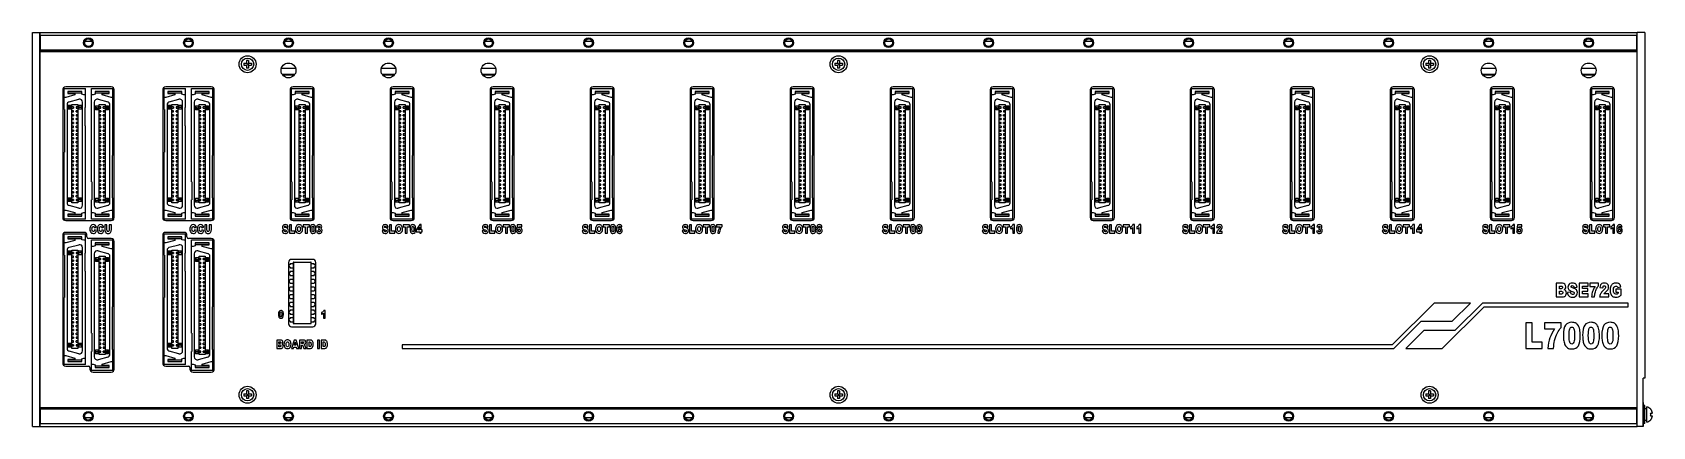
# Model space of a CAD drawing. Header units: inches. Extents: x 1 to 535, y 7 to 137.
import ezdxf

# ---------------------------------------------------------------- set-up
doc = ezdxf.new("R2010")
doc.units = ezdxf.units.IN
doc.header["$LTSCALE"] = 1.21
doc.header["$MEASUREMENT"] = 0
doc.linetypes.add('HIDDEN', pattern=[0.2, 0.1, -0.1])
for name, color, linetype in [('BSE72G_4_002DXF_CONTINUOUS_LINE', 7, 'CONTINUOUS'), ('BSE72G_PCB_ADXF_CONTINUOUS_LINE', 7, 'CONTINUOUS'), ('BSEJ712_4_00DXF_CONTINUOUS_LINE', 7, 'CONTINUOUS'), ('BSEJ72G_4_001_DXF_HIDDEN_LINE', 7, 'CONTINUOUS'), ('BSEJ72G_4_00DXF_CONTINUOUS_LINE', 7, 'CONTINUOUS'), ('BSMJ712_4_00DXF_CONTINUOUS_LINE', 7, 'CONTINUOUS'), ('GB9074_8-M2_DXF_CONTINUOUS_LINE', 7, 'CONTINUOUS'), ('GBT819_2-M2_DXF_CONTINUOUS_LINE', 7, 'CONTINUOUS'), ('NONE-67138__DXF_CONTINUOUS_LINE', 7, 'CONTINUOUS'), ('NONE-72470__DXF_CONTINUOUS_LINE', 7, 'CONTINUOUS'), ('NONE-88662__DXF_CONTINUOUS_LINE', 7, 'CONTINUOUS'), ('TE_1734101_5DXF_CONTINUOUS_LINE', 7, 'CONTINUOUS')]:
    doc.layers.add(name, color=color, linetype=linetype)

msp = doc.modelspace()

# ---------------------------------------------------------------- linework, layer by layer
at = {"layer": 'BSE72G_4_002DXF_CONTINUOUS_LINE', "color": 7, "linetype": 'Continuous'}
for p, q in [((3.2, 130.52), (530.2, 130.52)), ((10.7, 117.82), (10.7, 75.72)), ((26.7, 118.82), (11.7, 118.82)), ((27.7, 75.72), (27.7, 117.82)), ((43.7, 117.82), (43.7, 75.72)), ((59.7, 118.82), (44.7, 118.82)), ((60.7, 75.72), (60.7, 117.82)), ((85.7, 117.82), (85.7, 75.72)), ((92.7, 118.82), (86.7, 118.82)), ((93.7, 75.72), (93.7, 117.82)), ((118.7, 117.82), (118.7, 75.72)), ((125.7, 118.82), (119.7, 118.82)), ((126.7, 75.72), (126.7, 117.82)), ((151.7, 117.82), (151.7, 75.72)), ((158.7, 118.82), (152.7, 118.82)), ((159.7, 75.72), (159.7, 117.82)), ((184.7, 117.82), (184.7, 75.72)), ((191.7, 118.82), (185.7, 118.82)), ((192.7, 75.72), (192.7, 117.82)), ((217.7, 117.82), (217.7, 75.72)), ((224.7, 118.82), (218.7, 118.82)), ((225.7, 75.72), (225.7, 117.82)), ((250.7, 117.82), (250.7, 75.72)), ((257.7, 118.82), (251.7, 118.82)), ((258.7, 75.72), (258.7, 117.82)), ((283.7, 117.82), (283.7, 75.72)), ((290.7, 118.82), (284.7, 118.82)), ((291.7, 75.72), (291.7, 117.82)), ((316.7, 117.82), (316.7, 75.72)), ((323.7, 118.82), (317.7, 118.82)), ((324.7, 75.72), (324.7, 117.82)), ((349.7, 117.82), (349.7, 75.72)), ((356.7, 118.82), (350.7, 118.82)), ((357.7, 75.72), (357.7, 117.82)), ((382.7, 117.82), (382.7, 75.72)), ((389.7, 118.82), (383.7, 118.82)), ((390.7, 75.72), (390.7, 117.82)), ((415.7, 117.82), (415.7, 75.72)), ((422.7, 118.82), (416.7, 118.82)), ((423.7, 75.72), (423.7, 117.82)), ((448.7, 117.82), (448.7, 75.72)), ((455.7, 118.82), (449.7, 118.82)), ((456.7, 75.72), (456.7, 117.82)), ((481.7, 117.82), (481.7, 75.72)), ((488.7, 118.82), (482.7, 118.82)), ((489.7, 75.72), (489.7, 117.82)), ((514.7, 117.82), (514.7, 75.72)), ((521.7, 118.82), (515.7, 118.82)), ((522.7, 75.72), (522.7, 117.82)), ((10.7, 69.82), (10.7, 27.72)), ((11.7, 74.72), (26.7, 74.72)), ((17.7, 70.82), (11.7, 70.82)), ((18.7, 69.32), (18.7, 69.82)), ((43.7, 69.82), (43.7, 27.72)), ((44.7, 74.72), (59.7, 74.72)), ((50.7, 70.82), (44.7, 70.82)), ((51.7, 69.32), (51.7, 69.82)), ((86.7, 74.72), (92.7, 74.72)), ((119.7, 74.72), (125.7, 74.72)), ((152.7, 74.72), (158.7, 74.72)), ((185.7, 74.72), (191.7, 74.72)), ((218.7, 74.72), (224.7, 74.72)), ((251.7, 74.72), (257.7, 74.72)), ((284.7, 74.72), (290.7, 74.72)), ((317.7, 74.72), (323.7, 74.72)), ((350.7, 74.72), (356.7, 74.72)), ((383.7, 74.72), (389.7, 74.72)), ((416.7, 74.72), (422.7, 74.72)), ((449.7, 74.72), (455.7, 74.72)), ((482.7, 74.72), (488.7, 74.72)), ((515.7, 74.72), (521.7, 74.72)), ((26.7, 68.82), (19.2, 68.82)), ((27.7, 25.72), (27.7, 67.82)), ((59.7, 68.82), (52.2, 68.82)), ((60.7, 25.72), (60.7, 67.82)), ((85.2, 60.93), (85.2, 40.71)), ((93.2, 61.93), (86.2, 61.93)), ((94.2, 40.71), (94.2, 60.93)), ((86.2, 39.71), (93.2, 39.71)), ((11.7, 26.72), (19.2, 26.72)), ((19.7, 26.22), (19.7, 25.72)), ((20.7, 24.72), (26.7, 24.72)), ((44.7, 26.72), (52.2, 26.72)), ((52.7, 26.22), (52.7, 25.72)), ((53.7, 24.72), (59.7, 24.72)), ((3.2, 13.02), (530.2, 13.02))]:
    msp.add_line(p, q, dxfattribs=at)
at = {"layer": 'BSE72G_4_002DXF_CONTINUOUS_LINE', "color": 4, "linetype": 'Continuous'}
for p, q in [((21.2, 72.33), (21.81, 72.5)), ((21.83, 71.44), (21.23, 71.67)), ((23.63, 72.33), (24.25, 72.5)), ((24.27, 71.44), (23.66, 71.67)), ((24.6, 73.32), (24.6, 71.65)), ((25.3, 73.32), (24.6, 73.32)), ((25.3, 71.61), (25.3, 73.32)), ((26.06, 73.32), (26.06, 71.61)), ((26.75, 73.32), (26.06, 73.32)), ((26.75, 71.65), (26.75, 73.32)), ((54.2, 72.33), (54.81, 72.5)), ((54.83, 71.44), (54.23, 71.67)), ((56.63, 72.33), (57.25, 72.5)), ((57.27, 71.44), (56.66, 71.67)), ((57.6, 73.32), (57.6, 71.65)), ((58.3, 73.32), (57.6, 73.32)), ((58.3, 71.61), (58.3, 73.32)), ((59.06, 73.32), (59.06, 71.61)), ((59.75, 73.32), (59.06, 73.32)), ((59.75, 71.65), (59.75, 73.32)), ((83.78, 71.5), (83.13, 71.45)), ((84.43, 72.49), (85.09, 72.54)), ((85.51, 73.32), (85.51, 70.52)), ((86.2, 73.32), (85.51, 73.32)), ((85.51, 70.52), (87.28, 70.52)), ((86.2, 71.21), (86.2, 73.32)), ((87.28, 71.21), (86.2, 71.21)), ((87.28, 70.52), (87.28, 71.21)), ((90.04, 73.32), (90.04, 72.63)), ((92.15, 73.32), (90.04, 73.32)), ((90.04, 72.63), (90.75, 72.63)), ((90.75, 72.63), (90.75, 70.52)), ((90.75, 70.52), (91.44, 70.52)), ((91.44, 70.52), (91.44, 72.63)), ((91.44, 72.63), (92.15, 72.63)), ((92.15, 72.63), (92.15, 73.32)), ((95.05, 71.37), (94.43, 71.26)), ((94.46, 72.65), (95.05, 72.51)), ((95.19, 72.29), (95.15, 71.73)), ((95.27, 72.28), (95.19, 72.29)), ((116.75, 71.5), (116.1, 71.45)), ((117.4, 72.49), (118.05, 72.54)), ((118.48, 73.32), (118.48, 70.52)), ((119.17, 73.32), (118.48, 73.32)), ((118.48, 70.52), (120.25, 70.52)), ((119.17, 71.21), (119.17, 73.32)), ((120.25, 71.21), (119.17, 71.21)), ((120.25, 70.52), (120.25, 71.21)), ((123.01, 73.32), (123.01, 72.63)), ((125.12, 73.32), (123.01, 73.32)), ((123.01, 72.63), (123.72, 72.63)), ((123.72, 72.63), (123.72, 70.52)), ((123.72, 70.52), (124.41, 70.52)), ((124.41, 70.52), (124.41, 72.63)), ((124.41, 72.63), (125.12, 72.63)), ((125.12, 72.63), (125.12, 73.32)), ((128.49, 73.37), (127.35, 71.69)), ((127.35, 71.69), (127.35, 71.05)), ((127.35, 71.05), (128.49, 71.05)), ((127.89, 71.65), (128.49, 72.53)), ((128.49, 71.65), (127.89, 71.65)), ((129.03, 73.37), (128.49, 73.37)), ((128.49, 72.53), (128.49, 71.65)), ((128.49, 71.05), (128.49, 70.52)), ((128.49, 70.52), (129.03, 70.52)), ((129.03, 71.65), (129.03, 73.37)), ((129.31, 71.65), (129.03, 71.65)), ((129.03, 70.52), (129.03, 71.05)), ((129.03, 71.05), (129.31, 71.05)), ((129.31, 71.05), (129.31, 71.65)), ((149.78, 71.5), (149.12, 71.45)), ((150.43, 72.49), (151.08, 72.54)), ((151.5, 73.32), (151.5, 70.52)), ((152.2, 73.32), (151.5, 73.32)), ((151.5, 70.52), (153.28, 70.52)), ((152.2, 71.21), (152.2, 73.32)), ((153.28, 71.21), (152.2, 71.21)), ((153.28, 70.52), (153.28, 71.21)), ((156.04, 73.32), (156.04, 72.63)), ((158.15, 73.32), (156.04, 73.32)), ((156.04, 72.63), (156.75, 72.63)), ((156.75, 72.63), (156.75, 70.52)), ((156.75, 70.52), (157.44, 70.52)), ((157.44, 70.52), (157.44, 72.63)), ((157.44, 72.63), (158.15, 72.63)), ((158.15, 72.63), (158.15, 73.32)), ((161.05, 71.34), (160.42, 71.25)), ((160.7, 73.32), (160.5, 71.82)), ((160.5, 71.82), (161.03, 71.72)), ((162.17, 73.32), (160.7, 73.32)), ((161.12, 72.28), (161.17, 72.7)), ((161.17, 72.7), (162.17, 72.7)), ((162.17, 72.7), (162.17, 73.32)), ((182.78, 71.5), (182.12, 71.45)), ((183.42, 72.49), (184.08, 72.54)), ((184.5, 73.32), (184.5, 70.52)), ((185.19, 73.32), (184.5, 73.32)), ((184.5, 70.52), (186.27, 70.52)), ((185.19, 71.21), (185.19, 73.32)), ((186.27, 71.21), (185.19, 71.21)), ((186.27, 70.52), (186.27, 71.21)), ((189.04, 73.32), (189.04, 72.63)), ((191.14, 73.32), (189.04, 73.32)), ((189.04, 72.63), (189.74, 72.63)), ((189.74, 72.63), (189.74, 70.52)), ((189.74, 70.52), (190.43, 70.52)), ((190.43, 70.52), (190.43, 72.63)), ((190.43, 72.63), (191.14, 72.63)), ((191.14, 72.63), (191.14, 73.32)), ((194.62, 72.6), (195.24, 72.69)), ((215.79, 71.5), (215.13, 71.45)), ((216.44, 72.49), (217.09, 72.54)), ((217.51, 73.32), (217.51, 70.52)), ((218.2, 73.32), (217.51, 73.32)), ((217.51, 70.52), (219.28, 70.52)), ((218.2, 71.21), (218.2, 73.32)), ((219.28, 71.21), (218.2, 71.21)), ((219.28, 70.52), (219.28, 71.21)), ((222.05, 73.32), (222.05, 72.63)), ((224.15, 73.32), (222.05, 73.32)), ((222.05, 72.63), (222.75, 72.63)), ((222.75, 72.63), (222.75, 70.52)), ((222.75, 70.52), (223.44, 70.52)), ((223.44, 70.52), (223.44, 72.63)), ((223.44, 72.63), (224.15, 72.63)), ((224.15, 72.63), (224.15, 73.32)), ((226.46, 73.32), (226.46, 72.67)), ((228.28, 73.32), (226.46, 73.32)), ((226.46, 72.67), (227.57, 72.67)), ((226.84, 70.52), (227.46, 70.52)), ((228.28, 72.8), (228.28, 73.32)), ((248.79, 71.5), (248.13, 71.45)), ((249.43, 72.49), (250.09, 72.54)), ((250.51, 73.32), (250.51, 70.52)), ((251.2, 73.32), (250.51, 73.32)), ((250.51, 70.52), (252.28, 70.52)), ((251.2, 71.21), (251.2, 73.32)), ((252.28, 71.21), (251.2, 71.21)), ((252.28, 70.52), (252.28, 71.21)), ((255.04, 73.32), (255.04, 72.63)), ((257.15, 73.32), (255.04, 73.32)), ((255.04, 72.63), (255.75, 72.63)), ((255.75, 72.63), (255.75, 70.52)), ((255.75, 70.52), (256.44, 70.52)), ((256.44, 70.52), (256.44, 72.63)), ((256.44, 72.63), (257.15, 72.63)), ((257.15, 72.63), (257.15, 73.32)), ((281.79, 71.5), (281.13, 71.45)), ((282.44, 72.49), (283.09, 72.54)), ((284.2, 73.32), (283.51, 73.32)), ((283.51, 73.32), (283.51, 70.52)), ((283.51, 70.52), (285.28, 70.52)), ((284.2, 71.21), (284.2, 73.32)), ((285.28, 71.21), (284.2, 71.21)), ((285.28, 70.52), (285.28, 71.21)), ((290.15, 73.32), (288.05, 73.32)), ((288.05, 73.32), (288.05, 72.63)), ((288.05, 72.63), (288.75, 72.63)), ((288.75, 72.63), (288.75, 70.52)), ((288.75, 70.52), (289.44, 70.52)), ((289.44, 72.63), (290.15, 72.63)), ((289.44, 70.52), (289.44, 72.63)), ((290.15, 72.63), (290.15, 73.32)), ((293.1, 71.25), (292.48, 71.15)), ((314.78, 71.5), (314.13, 71.45)), ((315.42, 72.49), (316.07, 72.54)), ((317.17, 73.32), (316.47, 73.32)), ((316.47, 73.32), (316.52, 70.52)), ((316.52, 70.52), (318.3, 70.52)), ((317.2, 71.21), (317.17, 73.32)), ((318.28, 71.21), (317.2, 71.21)), ((318.3, 70.52), (318.28, 71.21)), ((323.12, 73.32), (321.01, 73.32)), ((321.01, 73.32), (321.02, 72.63)), ((321.02, 72.63), (321.73, 72.63)), ((321.73, 72.63), (321.77, 70.52)), ((321.77, 70.52), (322.46, 70.52)), ((322.42, 72.63), (323.13, 72.63)), ((322.46, 70.52), (322.42, 72.63)), ((323.13, 72.63), (323.12, 73.32)), ((323.47, 72.62), (323.48, 71.98)), ((324.12, 72.39), (324.16, 70.52)), ((324.16, 70.52), (324.79, 70.52)), ((324.74, 73.37), (324.22, 73.37)), ((324.79, 70.52), (324.74, 73.37)), ((354.36, 71.5), (353.7, 71.45)), ((355.01, 72.49), (355.66, 72.54)), ((356.78, 73.32), (356.08, 73.32)), ((356.08, 73.32), (356.08, 70.52)), ((356.08, 70.52), (357.86, 70.52)), ((356.78, 71.21), (356.78, 73.32)), ((357.86, 71.21), (356.78, 71.21)), ((357.86, 70.52), (357.86, 71.21)), ((362.72, 73.32), (360.62, 73.32)), ((360.62, 73.32), (360.62, 72.63)), ((360.62, 72.63), (361.33, 72.63)), ((361.33, 72.63), (361.33, 70.52)), ((361.33, 70.52), (362.02, 70.52)), ((362.02, 72.63), (362.72, 72.63)), ((362.02, 70.52), (362.02, 72.63)), ((362.72, 72.63), (362.72, 73.32)), ((363.06, 72.62), (363.06, 71.98)), ((363.72, 72.39), (363.72, 70.52)), ((363.72, 70.52), (364.35, 70.52)), ((364.35, 73.37), (363.83, 73.37)), ((364.35, 70.52), (364.35, 73.37)), ((365.15, 72.62), (365.15, 71.98)), ((365.8, 72.39), (365.8, 70.52)), ((365.8, 70.52), (366.43, 70.52)), ((366.43, 73.37), (365.92, 73.37)), ((366.43, 70.52), (366.43, 73.37)), ((380.79, 71.5), (380.13, 71.45)), ((381.44, 72.49), (382.09, 72.54)), ((383.2, 73.32), (382.51, 73.32)), ((382.51, 73.32), (382.51, 70.52)), ((382.51, 70.52), (384.28, 70.52)), ((383.2, 71.21), (383.2, 73.32)), ((384.28, 71.21), (383.2, 71.21)), ((384.28, 70.52), (384.28, 71.21)), ((389.15, 73.32), (387.05, 73.32)), ((387.05, 73.32), (387.05, 72.63)), ((387.05, 72.63), (387.75, 72.63)), ((387.75, 72.63), (387.75, 70.52)), ((387.75, 70.52), (388.45, 70.52)), ((388.45, 72.63), (389.15, 72.63)), ((388.45, 70.52), (388.45, 72.63)), ((389.15, 72.63), (389.15, 73.32)), ((389.49, 72.62), (389.49, 71.98)), ((390.15, 72.39), (390.15, 70.52)), ((390.15, 70.52), (390.78, 70.52)), ((390.78, 73.37), (390.26, 73.37)), ((390.78, 70.52), (390.78, 73.37)), ((391.41, 70.52), (393.27, 70.52)), ((391.45, 72.48), (392.08, 72.41)), ((392.3, 71.16), (392.45, 71.33)), ((393.27, 71.16), (392.3, 71.16)), ((392.45, 71.33), (392.7, 71.56)), ((393.27, 70.52), (393.27, 71.16)), ((413.78, 71.5), (413.13, 71.45)), ((414.43, 72.49), (415.09, 72.54)), ((416.2, 73.32), (415.51, 73.32)), ((415.51, 73.32), (415.51, 70.52)), ((415.51, 70.52), (417.28, 70.52)), ((416.2, 71.21), (416.2, 73.32)), ((417.28, 71.21), (416.2, 71.21)), ((417.28, 70.52), (417.28, 71.21)), ((422.15, 73.32), (420.04, 73.32)), ((420.04, 73.32), (420.04, 72.63)), ((420.04, 72.63), (420.75, 72.63)), ((420.75, 72.63), (420.75, 70.52)), ((420.75, 70.52), (421.44, 70.52)), ((421.44, 72.63), (422.15, 72.63)), ((421.44, 70.52), (421.44, 72.63)), ((422.15, 72.63), (422.15, 73.32)), ((422.49, 72.62), (422.49, 71.98)), ((423.14, 72.39), (423.14, 70.52)), ((423.14, 70.52), (423.77, 70.52)), ((423.77, 73.37), (423.26, 73.37)), ((423.77, 70.52), (423.77, 73.37)), ((425.05, 71.37), (424.43, 71.26)), ((424.46, 72.65), (425.05, 72.51)), ((425.19, 72.29), (425.15, 71.73)), ((425.27, 72.28), (425.19, 72.29)), ((446.75, 71.5), (446.1, 71.45)), ((447.4, 72.49), (448.05, 72.54)), ((449.17, 73.32), (448.48, 73.32)), ((448.48, 73.32), (448.48, 70.52)), ((448.48, 70.52), (450.25, 70.52)), ((449.17, 71.21), (449.17, 73.32)), ((450.25, 71.21), (449.17, 71.21)), ((450.25, 70.52), (450.25, 71.21)), ((455.12, 73.32), (453.01, 73.32)), ((453.01, 73.32), (453.01, 72.63)), ((453.01, 72.63), (453.72, 72.63)), ((453.72, 72.63), (453.72, 70.52)), ((453.72, 70.52), (454.41, 70.52)), ((454.41, 72.63), (455.12, 72.63)), ((454.41, 70.52), (454.41, 72.63)), ((455.12, 72.63), (455.12, 73.32)), ((455.46, 72.62), (455.46, 71.98)), ((456.11, 72.39), (456.11, 70.52)), ((456.11, 70.52), (456.74, 70.52)), ((456.74, 73.37), (456.22, 73.37)), ((456.74, 70.52), (456.74, 73.37)), ((458.49, 73.37), (457.35, 71.69)), ((457.35, 71.69), (457.35, 71.05)), ((457.35, 71.05), (458.49, 71.05)), ((457.89, 71.65), (458.49, 72.53)), ((458.49, 71.65), (457.89, 71.65)), ((459.03, 73.37), (458.49, 73.37)), ((458.49, 72.53), (458.49, 71.65)), ((458.49, 71.05), (458.49, 70.52)), ((458.49, 70.52), (459.03, 70.52)), ((459.03, 71.65), (459.03, 73.37)), ((459.31, 71.65), (459.03, 71.65)), ((459.03, 71.05), (459.31, 71.05)), ((459.03, 70.52), (459.03, 71.05)), ((459.31, 71.05), (459.31, 71.65)), ((479.78, 71.5), (479.12, 71.45)), ((480.43, 72.49), (481.08, 72.54)), ((482.2, 73.32), (481.5, 73.32)), ((481.5, 73.32), (481.5, 70.52)), ((481.5, 70.52), (483.28, 70.52)), ((482.2, 71.21), (482.2, 73.32)), ((483.28, 71.21), (482.2, 71.21)), ((483.28, 70.52), (483.28, 71.21)), ((488.15, 73.32), (486.04, 73.32)), ((486.04, 73.32), (486.04, 72.63)), ((486.04, 72.63), (486.75, 72.63)), ((486.75, 72.63), (486.75, 70.52)), ((486.75, 70.52), (487.44, 70.52)), ((487.44, 72.63), (488.15, 72.63)), ((487.44, 70.52), (487.44, 72.63)), ((488.15, 72.63), (488.15, 73.32)), ((488.48, 72.62), (488.48, 71.98)), ((489.14, 72.39), (489.14, 70.52)), ((489.14, 70.52), (489.77, 70.52)), ((489.77, 73.37), (489.25, 73.37)), ((489.77, 70.52), (489.77, 73.37)), ((491.05, 71.34), (490.42, 71.25)), ((490.7, 73.32), (490.5, 71.82)), ((490.5, 71.82), (491.03, 71.72)), ((492.17, 73.32), (490.7, 73.32)), ((491.12, 72.28), (491.17, 72.7)), ((491.17, 72.7), (492.17, 72.7)), ((492.17, 72.7), (492.17, 73.32)), ((512.78, 71.5), (512.12, 71.45)), ((513.42, 72.49), (514.08, 72.54)), ((515.19, 73.32), (514.5, 73.32)), ((514.5, 73.32), (514.5, 70.52)), ((514.5, 70.52), (516.27, 70.52)), ((515.19, 71.21), (515.19, 73.32)), ((516.27, 71.21), (515.19, 71.21)), ((516.27, 70.52), (516.27, 71.21)), ((521.14, 73.32), (519.04, 73.32)), ((519.04, 73.32), (519.04, 72.63)), ((519.04, 72.63), (519.74, 72.63)), ((519.74, 72.63), (519.74, 70.52)), ((519.74, 70.52), (520.43, 70.52)), ((520.43, 72.63), (521.14, 72.63)), ((520.43, 70.52), (520.43, 72.63)), ((521.14, 72.63), (521.14, 73.32)), ((521.48, 72.62), (521.48, 71.98)), ((522.13, 72.39), (522.13, 70.52)), ((522.13, 70.52), (522.76, 70.52)), ((522.76, 73.37), (522.25, 73.37)), ((522.76, 70.52), (522.76, 73.37)), ((524.62, 72.6), (525.24, 72.69)), ((505.59, 54.02), (503.5, 54.02)), ((503.5, 54.02), (503.5, 49.52)), ((514.02, 54.02), (511.04, 54.02)), ((511.04, 54.02), (511.04, 49.52)), ((514.02, 53.06), (514.02, 54.02)), ((517.45, 54.02), (514.53, 54.02)), ((514.53, 54.02), (514.53, 52.97)), ((517.45, 53.18), (517.45, 54.02)), ((503.5, 49.52), (505.42, 49.52)), ((504.62, 53.11), (505.12, 53.11)), ((504.62, 52.26), (504.62, 53.11)), ((505.11, 52.26), (504.62, 52.26)), ((504.62, 51.4), (505.19, 51.4)), ((504.62, 50.49), (504.62, 51.4)), ((505.19, 50.49), (504.62, 50.49)), ((508.28, 51.1), (507.22, 51.01)), ((509.32, 52.68), (510.37, 52.76)), ((511.04, 49.52), (514.08, 49.52)), ((512.16, 53.06), (514.02, 53.06)), ((512.16, 52.35), (512.16, 53.06)), ((513.89, 52.35), (512.16, 52.35)), ((512.16, 51.43), (513.89, 51.43)), ((512.16, 50.54), (512.16, 51.43)), ((514.08, 50.54), (512.16, 50.54)), ((513.89, 51.43), (513.89, 52.35)), ((514.08, 49.52), (514.08, 50.54)), ((514.53, 52.97), (516.31, 52.97)), ((515.14, 49.52), (516.13, 49.52)), ((517.79, 49.52), (520.8, 49.52)), ((517.87, 52.66), (518.87, 52.56)), ((520.8, 50.54), (519.23, 50.54)), ((520.8, 49.52), (520.8, 50.54)), ((524.91, 52.09), (523.19, 52.09)), ((523.19, 52.09), (523.19, 51.15)), ((523.19, 51.15), (523.94, 51.15)), ((523.79, 52.59), (524.86, 52.83)), ((523.94, 51.15), (523.94, 50.73)), ((524.91, 50.17), (524.91, 52.09)), ((96.13, 44.4), (96.13, 43.83)), ((96.71, 44.19), (96.71, 42.52)), ((97.28, 45.07), (96.82, 45.07)), ((97.28, 42.52), (97.28, 45.07)), ((463.2, 47.52), (449.4, 33.72)), ((475.2, 47.52), (463.2, 47.52)), ((465.9, 32.52), (479.7, 46.32)), ((469.2, 41.52), (475.2, 47.52)), ((470.2, 38.52), (479.2, 47.52)), ((527.2, 47.52), (479.2, 47.52)), ((479.7, 46.32), (527.2, 46.32)), ((527.2, 46.32), (527.2, 47.52)), ((96.71, 42.52), (97.28, 42.52)), ((449.9, 32.52), (458.9, 41.52)), ((453.9, 32.52), (459.9, 38.52)), ((458.9, 41.52), (469.2, 41.52)), ((459.9, 38.52), (470.2, 38.52)), ((495.6, 41.02), (493.5, 41.02)), ((493.5, 41.02), (493.5, 32.52)), ((495.6, 34.62), (495.6, 41.02)), ((505.08, 41.02), (499.57, 41.02)), ((499.57, 41.02), (499.57, 39.03)), ((499.57, 39.03), (502.92, 39.03)), ((505.08, 39.43), (505.08, 41.02)), ((81.37, 35.32), (81.37, 32.52)), ((82.66, 35.32), (81.37, 35.32)), ((81.37, 32.52), (82.56, 32.52)), ((82.06, 34.23), (82.06, 34.76)), ((82.06, 34.76), (82.37, 34.76)), ((82.37, 34.23), (82.06, 34.23)), ((82.06, 33.13), (82.06, 33.69)), ((82.06, 33.69), (82.42, 33.69)), ((82.42, 33.13), (82.06, 33.13)), ((87.02, 35.32), (86.18, 32.52)), ((86.18, 32.52), (86.89, 32.52)), ((86.89, 32.52), (87, 32.99)), ((87, 32.99), (87.78, 32.99)), ((87.78, 35.32), (87.02, 35.32)), ((87.15, 33.59), (87.39, 34.6)), ((87.64, 33.59), (87.15, 33.59)), ((87.39, 34.6), (87.64, 33.59)), ((88.62, 32.52), (87.78, 35.32)), ((87.78, 32.99), (87.89, 32.52)), ((87.89, 32.52), (88.62, 32.52)), ((88.85, 35.32), (88.85, 32.52)), ((90, 35.32), (88.85, 35.32)), ((88.85, 32.52), (89.54, 32.52)), ((89.54, 34.19), (89.54, 34.76)), ((89.54, 34.76), (89.85, 34.76)), ((89.84, 34.19), (89.54, 34.19)), ((89.54, 32.52), (89.54, 33.66)), ((89.54, 33.66), (89.6, 33.66)), ((89.9, 33.38), (90.27, 32.52)), ((90.27, 32.52), (91.05, 32.52)), ((91.05, 32.52), (90.72, 33.33)), ((91.28, 35.32), (91.28, 32.52)), ((92.31, 35.32), (91.28, 35.32)), ((91.28, 32.52), (92.31, 32.52)), ((91.97, 33.16), (91.97, 34.69)), ((91.97, 34.69), (92.15, 34.69)), ((92.14, 33.16), (91.97, 33.16)), ((94.78, 35.32), (94.78, 32.52)), ((95.47, 35.32), (94.78, 35.32)), ((94.78, 32.52), (95.47, 32.52)), ((95.47, 32.52), (95.47, 35.32)), ((95.98, 35.32), (95.98, 32.52)), ((97.01, 35.32), (95.98, 35.32)), ((95.98, 32.52), (97.01, 32.52)), ((96.67, 33.16), (96.67, 34.69)), ((96.67, 34.69), (96.84, 34.69)), ((96.84, 33.16), (96.67, 33.16)), ((122.7, 33.72), (122.7, 32.52)), ((449.4, 33.72), (122.7, 33.72)), ((122.7, 32.52), (449.9, 32.52)), ((453.9, 32.52), (465.9, 32.52)), ((493.5, 32.52), (498.88, 32.52)), ((498.88, 34.62), (495.6, 34.62)), ((498.88, 32.52), (498.88, 34.62)), ((500.71, 32.52), (502.59, 32.52))]:
    msp.add_line(p, q, dxfattribs=at)
at = {"layer": 'BSE72G_4_002DXF_CONTINUOUS_LINE', "color": 7, "linetype": 'Continuous'}
for centre, radius in [((71.7, 126.27), 2.8), ((266.7, 126.27), 2.8), ((461.7, 126.27), 2.8), ((85.2, 124.22), 2.45), ((118.2, 124.22), 2.45), ((151.2, 124.22), 2.45), ((481.2, 124.22), 2.45), ((514.2, 124.22), 2.45), ((71.7, 17.27), 2.8), ((266.7, 17.27), 2.8), ((461.7, 17.27), 2.8)]:
    msp.add_circle(centre, radius, dxfattribs=at)
for centre, radius, start, end in [((11.7, 117.82), 1, 90, 180), ((26.7, 117.82), 1, 0, 90), ((44.7, 117.82), 1, 90, 180), ((59.7, 117.82), 1, 0, 90), ((86.7, 117.82), 1, 90, 180), ((92.7, 117.82), 1, 0, 90), ((119.7, 117.82), 1, 90, 180), ((125.7, 117.82), 1, 0, 90), ((152.7, 117.82), 1, 90, 180), ((158.7, 117.82), 1, 0, 90), ((185.7, 117.82), 1, 90, 180), ((191.7, 117.82), 1, 0, 90), ((218.7, 117.82), 1, 90, 180), ((224.7, 117.82), 1, 0, 90), ((251.7, 117.82), 1, 90, 180), ((257.7, 117.82), 1, 0, 90), ((284.7, 117.82), 1, 90, 180), ((290.7, 117.82), 1, 0, 90), ((317.7, 117.82), 1, 90, 180), ((323.7, 117.82), 1, 0, 90), ((350.7, 117.82), 1, 90, 180), ((356.7, 117.82), 1, 0, 90), ((383.7, 117.82), 1, 90, 180), ((389.7, 117.82), 1, 0, 90), ((416.7, 117.82), 1, 90, 180), ((422.7, 117.82), 1, 0, 90), ((449.7, 117.82), 1, 90, 180), ((455.7, 117.82), 1, 0, 90), ((482.7, 117.82), 1, 90, 180), ((488.7, 117.82), 1, 0, 90), ((515.7, 117.82), 1, 90, 180), ((521.7, 117.82), 1, 0, 90), ((11.7, 75.72), 1, 180, 270), ((26.7, 75.72), 1, 270, 0), ((44.7, 75.72), 1, 180, 270), ((59.7, 75.72), 1, 270, 0), ((86.7, 75.72), 1, 180, 270), ((92.7, 75.72), 1, 270, 0), ((119.7, 75.72), 1, 180, 270), ((125.7, 75.72), 1, 270, 0), ((152.7, 75.72), 1, 180, 270), ((158.7, 75.72), 1, 270, 0), ((185.7, 75.72), 1, 180, 270), ((191.7, 75.72), 1, 270, 0), ((218.7, 75.72), 1, 180, 270), ((224.7, 75.72), 1, 270, 0), ((251.7, 75.72), 1, 180, 270), ((257.7, 75.72), 1, 270, 0), ((284.7, 75.72), 1, 180, 270), ((290.7, 75.72), 1, 270, 0), ((317.7, 75.72), 1, 180, 270), ((323.7, 75.72), 1, 270, 0), ((350.7, 75.72), 1, 180, 270), ((356.7, 75.72), 1, 270, 0), ((383.7, 75.72), 1, 180, 270), ((389.7, 75.72), 1, 270, 0), ((416.7, 75.72), 1, 180, 270), ((422.7, 75.72), 1, 270, 0), ((449.7, 75.72), 1, 180, 270), ((455.7, 75.72), 1, 270, 0), ((482.7, 75.72), 1, 180, 270), ((488.7, 75.72), 1, 270, 0), ((515.7, 75.72), 1, 180, 270), ((521.7, 75.72), 1, 270, 0), ((11.7, 69.82), 1, 90, 180), ((17.7, 69.82), 1, 0, 90), ((44.7, 69.82), 1, 90, 180), ((50.7, 69.82), 1, 0, 90), ((19.2, 69.32), 0.5, 180, 270), ((26.7, 67.82), 1, 0, 90), ((52.2, 69.32), 0.5, 180, 270), ((59.7, 67.82), 1, 0, 90), ((86.2, 60.93), 1, 90, 180), ((93.2, 60.93), 1, 0, 90), ((86.2, 40.71), 1, 180, 270), ((93.2, 40.71), 1, 270, 0), ((11.7, 27.72), 1, 180, 270), ((44.7, 27.72), 1, 180, 270), ((19.2, 26.22), 0.5, 0, 90), ((20.7, 25.72), 1, 180, 270), ((26.7, 25.72), 1, 270, 0), ((52.2, 26.22), 0.5, 0, 90), ((53.7, 25.72), 1, 180, 270), ((59.7, 25.72), 1, 270, 0)]:
    msp.add_arc(centre, radius, start, end, dxfattribs=at)
at = {"layer": 'BSE72G_4_002DXF_CONTINUOUS_LINE', "color": 4, "linetype": 'Continuous'}
for centre, radius, start, end in [((260.37, 71.86), 1.39, 270.0428, 284.9395), ((323.87, 71.89), 3.4, 0.9212, 12.0154)]:
    msp.add_arc(centre, radius, start, end, dxfattribs=at)
for points in [[(19.95, 73), (19.75, 72.75), (19.65, 72.39), (19.65, 71.93)], [(19.65, 71.93), (19.65, 71.58), (19.71, 71.3), (19.82, 71.07)], [(19.82, 71.07), (19.93, 70.85), (20.07, 70.7), (20.22, 70.61)], [(20.79, 73.37), (20.43, 73.37), (20.15, 73.25), (19.95, 73)], [(20.22, 70.61), (20.38, 70.52), (20.57, 70.48), (20.82, 70.48)], [(20.35, 71.94), (20.35, 72.19), (20.38, 72.37), (20.44, 72.49)], [(20.46, 71.3), (20.38, 71.41), (20.35, 71.63), (20.35, 71.94)], [(20.44, 72.49), (20.52, 72.64), (20.65, 72.72), (20.8, 72.72)], [(20.78, 71.13), (20.64, 71.13), (20.54, 71.18), (20.46, 71.3)], [(21.08, 71.26), (21.01, 71.17), (20.91, 71.13), (20.78, 71.13)], [(21.45, 73.16), (21.29, 73.3), (21.07, 73.37), (20.79, 73.37)], [(20.8, 72.72), (20.87, 72.72), (20.93, 72.71), (20.99, 72.67)], [(20.82, 70.48), (21.02, 70.48), (21.18, 70.51), (21.31, 70.58)], [(20.99, 72.67), (21.05, 72.63), (21.09, 72.58), (21.13, 72.52)], [(21.23, 71.67), (21.2, 71.49), (21.15, 71.36), (21.08, 71.26)], [(21.13, 72.52), (21.16, 72.48), (21.18, 72.41), (21.2, 72.33)], [(21.31, 70.58), (21.44, 70.66), (21.55, 70.76), (21.64, 70.91)], [(21.81, 72.5), (21.73, 72.79), (21.61, 73.01), (21.45, 73.16)], [(21.64, 70.91), (21.73, 71.05), (21.79, 71.23), (21.83, 71.44)], [(22.38, 73), (22.19, 72.75), (22.09, 72.39), (22.09, 71.93)], [(22.09, 71.93), (22.09, 71.58), (22.14, 71.3), (22.26, 71.07)], [(22.26, 71.07), (22.37, 70.85), (22.5, 70.7), (22.66, 70.61)], [(23.22, 73.37), (22.86, 73.37), (22.58, 73.25), (22.38, 73)], [(22.66, 70.61), (22.81, 70.52), (23.01, 70.48), (23.25, 70.48)], [(22.78, 71.94), (22.78, 72.19), (22.81, 72.37), (22.88, 72.49)], [(22.89, 71.3), (22.82, 71.41), (22.78, 71.63), (22.78, 71.94)], [(22.88, 72.49), (22.96, 72.64), (23.08, 72.72), (23.24, 72.72)], [(23.21, 71.13), (23.08, 71.13), (22.97, 71.18), (22.89, 71.3)], [(23.51, 71.26), (23.44, 71.17), (23.34, 71.13), (23.21, 71.13)], [(23.88, 73.16), (23.72, 73.3), (23.5, 73.37), (23.22, 73.37)], [(23.24, 72.72), (23.31, 72.72), (23.37, 72.71), (23.42, 72.67)], [(23.25, 70.48), (23.45, 70.48), (23.62, 70.51), (23.75, 70.58)], [(23.42, 72.67), (23.48, 72.63), (23.53, 72.58), (23.57, 72.52)], [(23.66, 71.67), (23.63, 71.49), (23.58, 71.36), (23.51, 71.26)], [(23.57, 72.52), (23.59, 72.48), (23.61, 72.41), (23.63, 72.33)], [(23.75, 70.58), (23.88, 70.66), (23.99, 70.76), (24.07, 70.91)], [(24.25, 72.5), (24.17, 72.79), (24.05, 73.01), (23.88, 73.16)], [(24.07, 70.91), (24.16, 71.05), (24.23, 71.23), (24.27, 71.44)], [(24.6, 71.65), (24.6, 71.52), (24.63, 71.36), (24.67, 71.18)], [(24.67, 71.18), (24.69, 71.07), (24.74, 70.96), (24.82, 70.86)], [(24.82, 70.86), (24.89, 70.75), (24.97, 70.67), (25.05, 70.62)], [(25.05, 70.62), (25.14, 70.56), (25.25, 70.52), (25.38, 70.5)], [(25.4, 71.26), (25.33, 71.34), (25.3, 71.46), (25.3, 71.61)], [(25.38, 70.5), (25.5, 70.49), (25.62, 70.48), (25.73, 70.48)], [(25.68, 71.13), (25.56, 71.13), (25.46, 71.17), (25.4, 71.26)], [(25.96, 71.26), (25.89, 71.17), (25.8, 71.13), (25.68, 71.13)], [(25.73, 70.48), (25.92, 70.48), (26.08, 70.51), (26.22, 70.57)], [(26.06, 71.61), (26.06, 71.46), (26.03, 71.34), (25.96, 71.26)], [(26.22, 70.57), (26.31, 70.61), (26.41, 70.69), (26.49, 70.8)], [(26.49, 70.8), (26.58, 70.91), (26.65, 71.04), (26.69, 71.19)], [(26.69, 71.19), (26.73, 71.33), (26.75, 71.49), (26.75, 71.65)], [(52.95, 73), (52.75, 72.75), (52.65, 72.39), (52.65, 71.93)], [(52.65, 71.93), (52.65, 71.58), (52.71, 71.3), (52.82, 71.07)], [(52.82, 71.07), (52.93, 70.85), (53.07, 70.7), (53.22, 70.61)], [(53.79, 73.37), (53.43, 73.37), (53.15, 73.25), (52.95, 73)], [(53.22, 70.61), (53.38, 70.52), (53.57, 70.48), (53.82, 70.48)], [(53.35, 71.94), (53.35, 72.19), (53.38, 72.37), (53.44, 72.49)], [(53.46, 71.3), (53.38, 71.41), (53.35, 71.63), (53.35, 71.94)], [(53.44, 72.49), (53.52, 72.64), (53.65, 72.72), (53.8, 72.72)], [(53.78, 71.13), (53.64, 71.13), (53.54, 71.18), (53.46, 71.3)], [(54.08, 71.26), (54.01, 71.17), (53.91, 71.13), (53.78, 71.13)], [(54.45, 73.16), (54.29, 73.3), (54.07, 73.37), (53.79, 73.37)], [(53.8, 72.72), (53.87, 72.72), (53.93, 72.71), (53.99, 72.67)], [(53.82, 70.48), (54.02, 70.48), (54.18, 70.51), (54.31, 70.58)], [(53.99, 72.67), (54.05, 72.63), (54.09, 72.58), (54.13, 72.52)], [(54.23, 71.67), (54.2, 71.49), (54.15, 71.36), (54.08, 71.26)], [(54.13, 72.52), (54.16, 72.48), (54.18, 72.41), (54.2, 72.33)], [(54.31, 70.58), (54.44, 70.66), (54.55, 70.76), (54.64, 70.91)], [(54.81, 72.5), (54.73, 72.79), (54.61, 73.01), (54.45, 73.16)], [(54.64, 70.91), (54.73, 71.05), (54.79, 71.23), (54.83, 71.44)], [(55.38, 73), (55.19, 72.75), (55.09, 72.39), (55.09, 71.93)], [(55.09, 71.93), (55.09, 71.58), (55.14, 71.3), (55.26, 71.07)], [(55.26, 71.07), (55.37, 70.85), (55.5, 70.7), (55.66, 70.61)], [(56.22, 73.37), (55.86, 73.37), (55.58, 73.25), (55.38, 73)], [(55.66, 70.61), (55.81, 70.52), (56.01, 70.48), (56.25, 70.48)], [(55.78, 71.94), (55.78, 72.19), (55.81, 72.37), (55.88, 72.49)], [(55.89, 71.3), (55.82, 71.41), (55.78, 71.63), (55.78, 71.94)], [(55.88, 72.49), (55.96, 72.64), (56.08, 72.72), (56.24, 72.72)], [(56.21, 71.13), (56.08, 71.13), (55.97, 71.18), (55.89, 71.3)], [(56.51, 71.26), (56.44, 71.17), (56.34, 71.13), (56.21, 71.13)], [(56.88, 73.16), (56.72, 73.3), (56.5, 73.37), (56.22, 73.37)], [(56.24, 72.72), (56.31, 72.72), (56.37, 72.71), (56.42, 72.67)], [(56.25, 70.48), (56.45, 70.48), (56.62, 70.51), (56.75, 70.58)], [(56.42, 72.67), (56.48, 72.63), (56.53, 72.58), (56.57, 72.52)], [(56.66, 71.67), (56.63, 71.49), (56.58, 71.36), (56.51, 71.26)], [(56.57, 72.52), (56.59, 72.48), (56.61, 72.41), (56.63, 72.33)], [(56.75, 70.58), (56.88, 70.66), (56.99, 70.76), (57.07, 70.91)], [(57.25, 72.5), (57.17, 72.79), (57.05, 73.01), (56.88, 73.16)], [(57.07, 70.91), (57.16, 71.05), (57.23, 71.23), (57.27, 71.44)], [(57.6, 71.65), (57.6, 71.52), (57.63, 71.36), (57.67, 71.18)], [(57.67, 71.18), (57.69, 71.07), (57.74, 70.96), (57.82, 70.86)], [(57.82, 70.86), (57.89, 70.75), (57.97, 70.67), (58.05, 70.62)], [(58.05, 70.62), (58.14, 70.56), (58.25, 70.52), (58.38, 70.5)], [(58.4, 71.26), (58.33, 71.34), (58.3, 71.46), (58.3, 71.61)], [(58.38, 70.5), (58.5, 70.49), (58.62, 70.48), (58.73, 70.48)], [(58.68, 71.13), (58.56, 71.13), (58.46, 71.17), (58.4, 71.26)], [(58.96, 71.26), (58.89, 71.17), (58.8, 71.13), (58.68, 71.13)], [(58.73, 70.48), (58.92, 70.48), (59.08, 70.51), (59.22, 70.57)], [(59.06, 71.61), (59.06, 71.46), (59.03, 71.34), (58.96, 71.26)], [(59.22, 70.57), (59.31, 70.61), (59.41, 70.69), (59.49, 70.8)], [(59.49, 70.8), (59.58, 70.91), (59.65, 71.04), (59.69, 71.19)], [(59.69, 71.19), (59.73, 71.33), (59.75, 71.49), (59.75, 71.65)], [(83.13, 71.45), (83.14, 71.17), (83.23, 70.93), (83.38, 70.75)], [(83.31, 72.96), (83.24, 72.83), (83.21, 72.7), (83.21, 72.55)], [(83.21, 72.55), (83.21, 72.33), (83.27, 72.15), (83.41, 72.01)], [(83.61, 73.26), (83.48, 73.19), (83.38, 73.09), (83.31, 72.96)], [(83.38, 70.75), (83.52, 70.57), (83.78, 70.48), (84.17, 70.48)], [(83.41, 72.01), (83.53, 71.87), (83.75, 71.76), (84.06, 71.67)], [(84.16, 73.37), (83.93, 73.37), (83.75, 73.33), (83.61, 73.26)], [(83.87, 71.2), (83.83, 71.26), (83.8, 71.37), (83.78, 71.5)], [(83.85, 72.63), (83.85, 72.69), (83.87, 72.74), (83.91, 72.79)], [(83.9, 72.51), (83.87, 72.54), (83.85, 72.58), (83.85, 72.63)], [(84.18, 71.03), (84.04, 71.03), (83.94, 71.08), (83.87, 71.2)], [(84.13, 72.41), (84.01, 72.44), (83.93, 72.47), (83.9, 72.51)], [(83.91, 72.79), (83.95, 72.83), (84.01, 72.85), (84.09, 72.85)], [(84.06, 71.67), (84.24, 71.62), (84.36, 71.57), (84.41, 71.51)], [(84.09, 72.85), (84.19, 72.85), (84.27, 72.82), (84.32, 72.76)], [(84.78, 72.16), (84.65, 72.24), (84.44, 72.32), (84.13, 72.41)], [(84.82, 73.17), (84.67, 73.3), (84.45, 73.37), (84.16, 73.37)], [(84.17, 70.48), (84.38, 70.48), (84.56, 70.52), (84.71, 70.59)], [(84.41, 71.11), (84.35, 71.05), (84.28, 71.03), (84.18, 71.03)], [(84.32, 72.76), (84.38, 72.71), (84.41, 72.62), (84.43, 72.49)], [(84.41, 71.51), (84.46, 71.45), (84.49, 71.39), (84.49, 71.31)], [(84.49, 71.31), (84.49, 71.24), (84.46, 71.17), (84.41, 71.11)], [(84.71, 70.59), (84.85, 70.67), (84.96, 70.79), (85.04, 70.94)], [(85.07, 71.85), (85.01, 71.97), (84.91, 72.07), (84.78, 72.16)], [(85.09, 72.54), (85.06, 72.83), (84.97, 73.04), (84.82, 73.17)], [(85.04, 70.94), (85.12, 71.09), (85.16, 71.26), (85.16, 71.43)], [(85.16, 71.43), (85.16, 71.59), (85.13, 71.73), (85.07, 71.85)], [(87.81, 72.99), (87.61, 72.73), (87.51, 72.38), (87.51, 71.92)], [(87.51, 71.92), (87.51, 71.59), (87.56, 71.32), (87.66, 71.1)], [(87.66, 71.1), (87.76, 70.89), (87.9, 70.73), (88.06, 70.63)], [(88.66, 73.37), (88.3, 73.37), (88.02, 73.24), (87.81, 72.99)], [(88.06, 70.63), (88.23, 70.53), (88.44, 70.48), (88.69, 70.48)], [(88.2, 71.92), (88.2, 72.2), (88.24, 72.41), (88.33, 72.53)], [(88.32, 71.31), (88.24, 71.43), (88.2, 71.64), (88.2, 71.92)], [(88.67, 71.12), (88.52, 71.12), (88.41, 71.18), (88.32, 71.31)], [(88.33, 72.53), (88.41, 72.65), (88.52, 72.72), (88.66, 72.72)], [(89.53, 73), (89.32, 73.25), (89.04, 73.37), (88.66, 73.37)], [(88.66, 72.72), (88.81, 72.72), (88.92, 72.66), (89.01, 72.53)], [(89.01, 71.31), (88.93, 71.18), (88.82, 71.12), (88.67, 71.12)], [(88.69, 70.48), (88.94, 70.48), (89.15, 70.53), (89.31, 70.65)], [(89.01, 72.53), (89.09, 72.41), (89.14, 72.22), (89.14, 71.96)], [(89.14, 71.96), (89.14, 71.64), (89.09, 71.43), (89.01, 71.31)], [(89.31, 70.65), (89.48, 70.77), (89.61, 70.93), (89.7, 71.14)], [(89.83, 71.94), (89.83, 72.4), (89.73, 72.75), (89.53, 73)], [(89.7, 71.14), (89.78, 71.35), (89.83, 71.62), (89.83, 71.94)], [(92.59, 73.05), (92.44, 72.84), (92.36, 72.47), (92.36, 71.94)], [(92.36, 71.94), (92.36, 71.72), (92.37, 71.52), (92.4, 71.34)], [(92.4, 71.34), (92.43, 71.16), (92.48, 71.02), (92.53, 70.92)], [(92.53, 70.92), (92.6, 70.77), (92.7, 70.66), (92.82, 70.59)], [(93.29, 73.37), (92.98, 73.37), (92.74, 73.26), (92.59, 73.05)], [(92.82, 70.59), (92.93, 70.51), (93.08, 70.48), (93.27, 70.48)], [(92.98, 71.93), (92.98, 72.28), (93, 72.53), (93.05, 72.66)], [(93.05, 71.2), (93, 71.33), (92.98, 71.58), (92.98, 71.93)], [(93.05, 72.66), (93.09, 72.79), (93.17, 72.85), (93.27, 72.85)], [(93.27, 71.01), (93.18, 71.01), (93.1, 71.07), (93.05, 71.2)], [(93.27, 72.85), (93.37, 72.85), (93.44, 72.79), (93.5, 72.66)], [(93.44, 71.09), (93.39, 71.03), (93.33, 71.01), (93.27, 71.01)], [(93.27, 70.48), (93.61, 70.48), (93.85, 70.59), (93.98, 70.83)], [(93.66, 73.3), (93.56, 73.35), (93.44, 73.37), (93.29, 73.37)], [(93.54, 71.35), (93.52, 71.23), (93.48, 71.14), (93.44, 71.09)], [(93.5, 72.66), (93.55, 72.53), (93.57, 72.28), (93.57, 71.91)], [(93.57, 71.91), (93.57, 71.66), (93.56, 71.47), (93.54, 71.35)], [(93.9, 73.12), (93.84, 73.19), (93.76, 73.26), (93.66, 73.3)], [(94.04, 72.88), (94.01, 72.97), (93.96, 73.05), (93.9, 73.12)], [(93.98, 70.83), (94.12, 71.06), (94.19, 71.44), (94.19, 71.94)], [(94.13, 72.6), (94.11, 72.71), (94.08, 72.8), (94.04, 72.88)], [(94.19, 71.94), (94.19, 72.17), (94.17, 72.39), (94.13, 72.6)], [(94.43, 71.26), (94.47, 71.09), (94.53, 70.94), (94.6, 70.83)], [(94.74, 73.18), (94.6, 73.06), (94.51, 72.88), (94.46, 72.65)], [(94.6, 70.83), (94.68, 70.71), (94.78, 70.63), (94.89, 70.57)], [(95.33, 73.37), (95.08, 73.37), (94.88, 73.31), (94.74, 73.18)], [(94.89, 70.57), (95.01, 70.51), (95.17, 70.48), (95.38, 70.48)], [(95.05, 72.51), (95.07, 72.65), (95.1, 72.75), (95.14, 72.8)], [(95.16, 71.04), (95.11, 71.1), (95.08, 71.21), (95.05, 71.37)], [(95.14, 72.8), (95.19, 72.86), (95.25, 72.89), (95.32, 72.89)], [(95.15, 71.73), (95.24, 71.76), (95.31, 71.78), (95.35, 71.78)], [(95.36, 70.95), (95.28, 70.95), (95.22, 70.98), (95.16, 71.04)], [(95.47, 72.38), (95.41, 72.31), (95.35, 72.28), (95.27, 72.28)], [(95.32, 72.89), (95.39, 72.89), (95.45, 72.86), (95.49, 72.81)], [(95.97, 73.17), (95.84, 73.3), (95.63, 73.37), (95.33, 73.37)], [(95.35, 71.78), (95.45, 71.78), (95.52, 71.74), (95.57, 71.67)], [(95.57, 71.06), (95.51, 70.99), (95.44, 70.95), (95.36, 70.95)], [(95.38, 70.48), (95.58, 70.48), (95.75, 70.52), (95.88, 70.6)], [(95.55, 72.61), (95.55, 72.52), (95.52, 72.44), (95.47, 72.38)], [(95.49, 72.81), (95.53, 72.76), (95.55, 72.69), (95.55, 72.61)], [(95.57, 71.67), (95.63, 71.6), (95.65, 71.5), (95.65, 71.37)], [(95.65, 71.37), (95.65, 71.24), (95.62, 71.14), (95.57, 71.06)], [(95.85, 72.07), (95.95, 72.14), (96.03, 72.23), (96.08, 72.33)], [(96.04, 71.97), (96, 72.01), (95.93, 72.04), (95.85, 72.07)], [(95.88, 70.6), (96.01, 70.68), (96.11, 70.79), (96.18, 70.94)], [(96.16, 72.65), (96.16, 72.86), (96.1, 73.03), (95.97, 73.17)], [(96.22, 71.75), (96.18, 71.84), (96.12, 71.92), (96.04, 71.97)], [(96.08, 72.33), (96.14, 72.42), (96.16, 72.53), (96.16, 72.65)], [(96.18, 70.94), (96.24, 71.09), (96.28, 71.25), (96.28, 71.41)], [(96.28, 71.41), (96.28, 71.54), (96.26, 71.65), (96.22, 71.75)], [(116.1, 71.45), (116.11, 71.17), (116.2, 70.93), (116.34, 70.75)], [(116.28, 72.96), (116.21, 72.83), (116.18, 72.7), (116.18, 72.55)], [(116.18, 72.55), (116.18, 72.33), (116.24, 72.15), (116.37, 72.01)], [(116.58, 73.26), (116.45, 73.19), (116.35, 73.09), (116.28, 72.96)], [(116.34, 70.75), (116.49, 70.57), (116.75, 70.48), (117.14, 70.48)], [(116.37, 72.01), (116.5, 71.87), (116.72, 71.76), (117.02, 71.67)], [(117.13, 73.37), (116.9, 73.37), (116.71, 73.33), (116.58, 73.26)], [(116.84, 71.2), (116.8, 71.26), (116.77, 71.37), (116.75, 71.5)], [(116.82, 72.63), (116.82, 72.69), (116.84, 72.74), (116.88, 72.79)], [(116.87, 72.51), (116.84, 72.54), (116.82, 72.58), (116.82, 72.63)], [(117.15, 71.03), (117.01, 71.03), (116.91, 71.08), (116.84, 71.2)], [(117.1, 72.41), (116.98, 72.44), (116.9, 72.47), (116.87, 72.51)], [(116.88, 72.79), (116.92, 72.83), (116.98, 72.85), (117.06, 72.85)], [(117.02, 71.67), (117.21, 71.62), (117.33, 71.57), (117.38, 71.51)], [(117.06, 72.85), (117.16, 72.85), (117.24, 72.82), (117.29, 72.76)], [(117.75, 72.16), (117.62, 72.24), (117.41, 72.32), (117.1, 72.41)], [(117.79, 73.17), (117.64, 73.3), (117.42, 73.37), (117.13, 73.37)], [(117.14, 70.48), (117.35, 70.48), (117.53, 70.52), (117.68, 70.59)], [(117.37, 71.11), (117.32, 71.05), (117.24, 71.03), (117.15, 71.03)], [(117.29, 72.76), (117.35, 72.71), (117.38, 72.62), (117.4, 72.49)], [(117.46, 71.31), (117.46, 71.24), (117.43, 71.17), (117.37, 71.11)], [(117.38, 71.51), (117.43, 71.45), (117.46, 71.39), (117.46, 71.31)], [(117.68, 70.59), (117.82, 70.67), (117.93, 70.79), (118.01, 70.94)], [(118.04, 71.85), (117.98, 71.97), (117.88, 72.07), (117.75, 72.16)], [(118.05, 72.54), (118.03, 72.83), (117.94, 73.04), (117.79, 73.17)], [(118.01, 70.94), (118.09, 71.09), (118.13, 71.26), (118.13, 71.43)], [(118.13, 71.43), (118.13, 71.59), (118.1, 71.73), (118.04, 71.85)], [(120.78, 72.99), (120.58, 72.73), (120.48, 72.38), (120.48, 71.92)], [(120.48, 71.92), (120.48, 71.59), (120.53, 71.32), (120.63, 71.1)], [(120.63, 71.1), (120.73, 70.89), (120.87, 70.73), (121.03, 70.63)], [(121.63, 73.37), (121.27, 73.37), (120.99, 73.24), (120.78, 72.99)], [(121.03, 70.63), (121.2, 70.53), (121.41, 70.48), (121.66, 70.48)], [(121.17, 71.92), (121.17, 72.2), (121.21, 72.41), (121.3, 72.53)], [(121.29, 71.31), (121.21, 71.43), (121.17, 71.64), (121.17, 71.92)], [(121.64, 71.12), (121.49, 71.12), (121.38, 71.18), (121.29, 71.31)], [(121.3, 72.53), (121.38, 72.65), (121.49, 72.72), (121.63, 72.72)], [(122.49, 73), (122.29, 73.25), (122.01, 73.37), (121.63, 73.37)], [(121.63, 72.72), (121.78, 72.72), (121.89, 72.66), (121.98, 72.53)], [(121.98, 71.31), (121.9, 71.18), (121.79, 71.12), (121.64, 71.12)], [(121.66, 70.48), (121.91, 70.48), (122.12, 70.53), (122.28, 70.65)], [(121.98, 72.53), (122.06, 72.41), (122.11, 72.22), (122.11, 71.96)], [(122.11, 71.96), (122.11, 71.64), (122.06, 71.43), (121.98, 71.31)], [(122.28, 70.65), (122.45, 70.77), (122.58, 70.93), (122.66, 71.14)], [(122.8, 71.94), (122.8, 72.4), (122.7, 72.75), (122.49, 73)], [(122.66, 71.14), (122.75, 71.35), (122.8, 71.62), (122.8, 71.94)], [(125.56, 73.05), (125.41, 72.84), (125.33, 72.47), (125.33, 71.94)], [(125.33, 71.94), (125.33, 71.72), (125.34, 71.52), (125.37, 71.34)], [(125.37, 71.34), (125.4, 71.16), (125.45, 71.02), (125.5, 70.92)], [(125.5, 70.92), (125.57, 70.77), (125.67, 70.66), (125.79, 70.59)], [(126.26, 73.37), (125.95, 73.37), (125.71, 73.26), (125.56, 73.05)], [(125.79, 70.59), (125.9, 70.51), (126.05, 70.48), (126.24, 70.48)], [(125.95, 71.93), (125.95, 72.28), (125.97, 72.53), (126.02, 72.66)], [(126.02, 71.2), (125.97, 71.33), (125.95, 71.58), (125.95, 71.93)], [(126.02, 72.66), (126.06, 72.79), (126.13, 72.85), (126.24, 72.85)], [(126.24, 71.01), (126.15, 71.01), (126.07, 71.07), (126.02, 71.2)], [(126.24, 72.85), (126.34, 72.85), (126.41, 72.79), (126.46, 72.66)], [(126.4, 71.09), (126.36, 71.03), (126.3, 71.01), (126.24, 71.01)], [(126.24, 70.48), (126.58, 70.48), (126.82, 70.59), (126.95, 70.83)], [(126.63, 73.3), (126.53, 73.35), (126.41, 73.37), (126.26, 73.37)], [(126.51, 71.35), (126.49, 71.23), (126.45, 71.14), (126.4, 71.09)], [(126.46, 72.66), (126.51, 72.53), (126.54, 72.28), (126.54, 71.91)], [(126.54, 71.91), (126.54, 71.66), (126.53, 71.47), (126.51, 71.35)], [(126.87, 73.12), (126.81, 73.19), (126.73, 73.26), (126.63, 73.3)], [(127.01, 72.88), (126.98, 72.97), (126.93, 73.05), (126.87, 73.12)], [(126.95, 70.83), (127.09, 71.06), (127.16, 71.44), (127.16, 71.94)], [(127.1, 72.6), (127.08, 72.71), (127.05, 72.8), (127.01, 72.88)], [(127.16, 71.94), (127.16, 72.17), (127.14, 72.39), (127.1, 72.6)], [(149.12, 71.45), (149.14, 71.17), (149.23, 70.93), (149.37, 70.75)], [(149.31, 72.96), (149.24, 72.83), (149.21, 72.7), (149.21, 72.55)], [(149.21, 72.55), (149.21, 72.33), (149.27, 72.15), (149.4, 72.01)], [(149.61, 73.26), (149.47, 73.19), (149.37, 73.09), (149.31, 72.96)], [(149.37, 70.75), (149.52, 70.57), (149.78, 70.48), (150.16, 70.48)], [(149.4, 72.01), (149.53, 71.87), (149.75, 71.76), (150.05, 71.67)], [(150.16, 73.37), (149.93, 73.37), (149.74, 73.33), (149.61, 73.26)], [(149.87, 71.2), (149.83, 71.26), (149.8, 71.37), (149.78, 71.5)], [(149.85, 72.63), (149.85, 72.69), (149.87, 72.74), (149.91, 72.79)], [(149.9, 72.51), (149.87, 72.54), (149.85, 72.58), (149.85, 72.63)], [(150.18, 71.03), (150.04, 71.03), (149.94, 71.08), (149.87, 71.2)], [(150.13, 72.41), (150.01, 72.44), (149.93, 72.47), (149.9, 72.51)], [(149.91, 72.79), (149.95, 72.83), (150.01, 72.85), (150.09, 72.85)], [(150.05, 71.67), (150.24, 71.62), (150.36, 71.57), (150.41, 71.51)], [(150.09, 72.85), (150.19, 72.85), (150.27, 72.82), (150.32, 72.76)], [(150.78, 72.16), (150.65, 72.24), (150.43, 72.32), (150.13, 72.41)], [(150.81, 73.17), (150.66, 73.3), (150.45, 73.37), (150.16, 73.37)], [(150.16, 70.48), (150.38, 70.48), (150.56, 70.52), (150.7, 70.59)], [(150.4, 71.11), (150.35, 71.05), (150.27, 71.03), (150.18, 71.03)], [(150.32, 72.76), (150.38, 72.71), (150.41, 72.62), (150.43, 72.49)], [(150.48, 71.31), (150.48, 71.24), (150.46, 71.17), (150.4, 71.11)], [(150.41, 71.51), (150.46, 71.45), (150.48, 71.39), (150.48, 71.31)], [(150.7, 70.59), (150.85, 70.67), (150.96, 70.79), (151.04, 70.94)], [(151.07, 71.85), (151.01, 71.97), (150.91, 72.07), (150.78, 72.16)], [(151.08, 72.54), (151.05, 72.83), (150.96, 73.04), (150.81, 73.17)], [(151.04, 70.94), (151.12, 71.09), (151.16, 71.26), (151.16, 71.43)], [(151.16, 71.43), (151.16, 71.59), (151.13, 71.73), (151.07, 71.85)], [(153.81, 72.99), (153.61, 72.73), (153.5, 72.38), (153.5, 71.92)], [(153.5, 71.92), (153.5, 71.59), (153.56, 71.32), (153.66, 71.1)], [(153.66, 71.1), (153.76, 70.89), (153.9, 70.73), (154.06, 70.63)], [(154.66, 73.37), (154.3, 73.37), (154.01, 73.24), (153.81, 72.99)], [(154.06, 70.63), (154.23, 70.53), (154.44, 70.48), (154.69, 70.48)], [(154.2, 71.92), (154.2, 72.2), (154.24, 72.41), (154.32, 72.53)], [(154.32, 71.31), (154.24, 71.43), (154.2, 71.64), (154.2, 71.92)], [(154.32, 72.53), (154.41, 72.65), (154.52, 72.72), (154.66, 72.72)], [(154.67, 71.12), (154.52, 71.12), (154.41, 71.18), (154.32, 71.31)], [(155.52, 73), (155.32, 73.25), (155.03, 73.37), (154.66, 73.37)], [(154.66, 72.72), (154.81, 72.72), (154.92, 72.66), (155.01, 72.53)], [(155.01, 71.31), (154.93, 71.18), (154.81, 71.12), (154.67, 71.12)], [(154.69, 70.48), (154.94, 70.48), (155.14, 70.53), (155.31, 70.65)], [(155.01, 72.53), (155.09, 72.41), (155.13, 72.22), (155.13, 71.96)], [(155.13, 71.96), (155.13, 71.64), (155.09, 71.43), (155.01, 71.31)], [(155.31, 70.65), (155.48, 70.77), (155.6, 70.93), (155.69, 71.14)], [(155.83, 71.94), (155.83, 72.4), (155.72, 72.75), (155.52, 73)], [(155.69, 71.14), (155.78, 71.35), (155.83, 71.62), (155.83, 71.94)], [(158.59, 73.05), (158.43, 72.84), (158.36, 72.47), (158.36, 71.94)], [(158.36, 71.94), (158.36, 71.72), (158.37, 71.52), (158.4, 71.34)], [(158.4, 71.34), (158.43, 71.16), (158.47, 71.02), (158.53, 70.92)], [(158.53, 70.92), (158.6, 70.77), (158.7, 70.66), (158.81, 70.59)], [(159.29, 73.37), (158.97, 73.37), (158.74, 73.26), (158.59, 73.05)], [(158.81, 70.59), (158.93, 70.51), (159.08, 70.48), (159.27, 70.48)], [(158.97, 71.93), (158.97, 72.28), (159, 72.53), (159.04, 72.66)], [(159.05, 71.2), (159, 71.33), (158.97, 71.58), (158.97, 71.93)], [(159.04, 72.66), (159.09, 72.79), (159.16, 72.85), (159.27, 72.85)], [(159.27, 71.01), (159.17, 71.01), (159.1, 71.07), (159.05, 71.2)], [(159.27, 72.85), (159.37, 72.85), (159.44, 72.79), (159.49, 72.66)], [(159.43, 71.09), (159.39, 71.03), (159.33, 71.01), (159.27, 71.01)], [(159.27, 70.48), (159.61, 70.48), (159.84, 70.59), (159.98, 70.83)], [(159.66, 73.3), (159.56, 73.35), (159.44, 73.37), (159.29, 73.37)], [(159.54, 71.35), (159.51, 71.23), (159.48, 71.14), (159.43, 71.09)], [(159.49, 72.66), (159.54, 72.53), (159.57, 72.28), (159.57, 71.91)], [(159.57, 71.91), (159.57, 71.66), (159.56, 71.47), (159.54, 71.35)], [(159.9, 73.12), (159.84, 73.19), (159.76, 73.26), (159.66, 73.3)], [(160.04, 72.88), (160, 72.97), (159.96, 73.05), (159.9, 73.12)], [(159.98, 70.83), (160.12, 71.06), (160.19, 71.44), (160.19, 71.94)], [(160.13, 72.6), (160.1, 72.71), (160.07, 72.8), (160.04, 72.88)], [(160.19, 71.94), (160.19, 72.17), (160.17, 72.39), (160.13, 72.6)], [(160.42, 71.25), (160.45, 71.12), (160.49, 71.01), (160.53, 70.92)], [(160.53, 70.92), (160.58, 70.83), (160.64, 70.75), (160.71, 70.68)], [(160.71, 70.68), (160.79, 70.62), (160.88, 70.56), (160.98, 70.53)], [(160.98, 70.53), (161.09, 70.5), (161.21, 70.48), (161.36, 70.48)], [(161.03, 71.72), (161.08, 71.79), (161.12, 71.84), (161.17, 71.87)], [(161.15, 71.05), (161.1, 71.11), (161.06, 71.21), (161.05, 71.34)], [(161.33, 72.37), (161.26, 72.35), (161.19, 72.32), (161.12, 72.28)], [(161.36, 70.95), (161.28, 70.95), (161.21, 70.98), (161.15, 71.05)], [(161.17, 71.87), (161.22, 71.9), (161.28, 71.92), (161.34, 71.92)], [(161.53, 72.41), (161.46, 72.41), (161.39, 72.39), (161.33, 72.37)], [(161.34, 71.92), (161.44, 71.92), (161.51, 71.88), (161.57, 71.81)], [(161.57, 71.07), (161.51, 70.99), (161.44, 70.95), (161.36, 70.95)], [(161.36, 70.48), (161.57, 70.48), (161.74, 70.52), (161.87, 70.61)], [(162.07, 72.15), (161.93, 72.32), (161.75, 72.41), (161.53, 72.41)], [(161.57, 71.81), (161.63, 71.73), (161.65, 71.61), (161.65, 71.44)], [(161.65, 71.44), (161.65, 71.28), (161.63, 71.15), (161.57, 71.07)], [(161.87, 70.61), (162, 70.7), (162.1, 70.82), (162.17, 70.99)], [(162.28, 71.51), (162.28, 71.77), (162.21, 71.98), (162.07, 72.15)], [(162.17, 70.99), (162.24, 71.16), (162.28, 71.33), (162.28, 71.51)], [(182.12, 71.45), (182.14, 71.17), (182.22, 70.93), (182.37, 70.75)], [(182.3, 72.96), (182.23, 72.83), (182.2, 72.7), (182.2, 72.55)], [(182.2, 72.55), (182.2, 72.33), (182.27, 72.15), (182.4, 72.01)], [(182.6, 73.26), (182.47, 73.19), (182.37, 73.09), (182.3, 72.96)], [(182.37, 70.75), (182.51, 70.57), (182.78, 70.48), (183.16, 70.48)], [(182.4, 72.01), (182.53, 71.87), (182.74, 71.76), (183.05, 71.67)], [(183.15, 73.37), (182.92, 73.37), (182.74, 73.33), (182.6, 73.26)], [(182.86, 71.2), (182.82, 71.26), (182.79, 71.37), (182.78, 71.5)], [(182.84, 72.63), (182.84, 72.69), (182.86, 72.74), (182.9, 72.79)], [(182.89, 72.51), (182.86, 72.54), (182.84, 72.58), (182.84, 72.63)], [(183.17, 71.03), (183.04, 71.03), (182.93, 71.08), (182.86, 71.2)], [(183.12, 72.41), (183, 72.44), (182.92, 72.47), (182.89, 72.51)], [(182.9, 72.79), (182.94, 72.83), (183, 72.85), (183.09, 72.85)], [(183.05, 71.67), (183.23, 71.62), (183.35, 71.57), (183.4, 71.51)], [(183.09, 72.85), (183.18, 72.85), (183.26, 72.82), (183.31, 72.76)], [(183.77, 72.16), (183.64, 72.24), (183.43, 72.32), (183.12, 72.41)], [(183.81, 73.17), (183.66, 73.3), (183.44, 73.37), (183.15, 73.37)], [(183.16, 70.48), (183.38, 70.48), (183.55, 70.52), (183.7, 70.59)], [(183.4, 71.11), (183.34, 71.05), (183.27, 71.03), (183.17, 71.03)], [(183.31, 72.76), (183.37, 72.71), (183.41, 72.62), (183.42, 72.49)], [(183.4, 71.51), (183.45, 71.45), (183.48, 71.39), (183.48, 71.31)], [(183.48, 71.31), (183.48, 71.24), (183.45, 71.17), (183.4, 71.11)], [(183.7, 70.59), (183.84, 70.67), (183.95, 70.79), (184.03, 70.94)], [(184.06, 71.85), (184, 71.97), (183.91, 72.07), (183.77, 72.16)], [(184.08, 72.54), (184.05, 72.83), (183.96, 73.04), (183.81, 73.17)], [(184.03, 70.94), (184.11, 71.09), (184.15, 71.26), (184.15, 71.43)], [(184.15, 71.43), (184.15, 71.59), (184.12, 71.73), (184.06, 71.85)], [(186.8, 72.99), (186.6, 72.73), (186.5, 72.38), (186.5, 71.92)], [(186.5, 71.92), (186.5, 71.59), (186.55, 71.32), (186.65, 71.1)], [(186.65, 71.1), (186.76, 70.89), (186.89, 70.73), (187.05, 70.63)], [(187.66, 73.37), (187.29, 73.37), (187.01, 73.24), (186.8, 72.99)], [(187.05, 70.63), (187.22, 70.53), (187.43, 70.48), (187.68, 70.48)], [(187.19, 71.92), (187.19, 72.2), (187.23, 72.41), (187.32, 72.53)], [(187.32, 71.31), (187.23, 71.43), (187.19, 71.64), (187.19, 71.92)], [(187.32, 72.53), (187.4, 72.65), (187.51, 72.72), (187.65, 72.72)], [(187.66, 71.12), (187.51, 71.12), (187.4, 71.18), (187.32, 71.31)], [(187.65, 72.72), (187.8, 72.72), (187.91, 72.66), (188, 72.53)], [(188.52, 73), (188.32, 73.25), (188.03, 73.37), (187.66, 73.37)], [(188.01, 71.31), (187.92, 71.18), (187.81, 71.12), (187.66, 71.12)], [(187.68, 70.48), (187.93, 70.48), (188.14, 70.53), (188.3, 70.65)], [(188, 72.53), (188.08, 72.41), (188.13, 72.22), (188.13, 71.96)], [(188.13, 71.96), (188.13, 71.64), (188.09, 71.43), (188.01, 71.31)], [(188.3, 70.65), (188.47, 70.77), (188.6, 70.93), (188.69, 71.14)], [(188.82, 71.94), (188.82, 72.4), (188.72, 72.75), (188.52, 73)], [(188.69, 71.14), (188.78, 71.35), (188.82, 71.62), (188.82, 71.94)], [(191.58, 73.05), (191.43, 72.84), (191.35, 72.47), (191.35, 71.94)], [(191.35, 71.94), (191.35, 71.72), (191.37, 71.52), (191.4, 71.34)], [(191.4, 71.34), (191.43, 71.16), (191.47, 71.02), (191.52, 70.92)], [(191.52, 70.92), (191.6, 70.77), (191.69, 70.66), (191.81, 70.59)], [(192.28, 73.37), (191.97, 73.37), (191.73, 73.26), (191.58, 73.05)], [(191.81, 70.59), (191.92, 70.51), (192.08, 70.48), (192.27, 70.48)], [(191.97, 71.93), (191.97, 72.28), (191.99, 72.53), (192.04, 72.66)], [(192.04, 71.2), (191.99, 71.33), (191.97, 71.58), (191.97, 71.93)], [(192.04, 72.66), (192.08, 72.79), (192.16, 72.85), (192.26, 72.85)], [(192.26, 71.01), (192.17, 71.01), (192.09, 71.07), (192.04, 71.2)], [(192.26, 72.85), (192.36, 72.85), (192.44, 72.79), (192.49, 72.66)], [(192.43, 71.09), (192.38, 71.03), (192.33, 71.01), (192.26, 71.01)], [(192.27, 70.48), (192.6, 70.48), (192.84, 70.59), (192.98, 70.83)], [(192.65, 73.3), (192.56, 73.35), (192.43, 73.37), (192.28, 73.37)], [(192.53, 71.35), (192.51, 71.23), (192.47, 71.14), (192.43, 71.09)], [(192.49, 72.66), (192.54, 72.53), (192.56, 72.28), (192.56, 71.91)], [(192.56, 71.91), (192.56, 71.66), (192.55, 71.47), (192.53, 71.35)], [(192.89, 73.12), (192.83, 73.19), (192.75, 73.26), (192.65, 73.3)], [(193.03, 72.88), (193, 72.97), (192.95, 73.05), (192.89, 73.12)], [(192.98, 70.83), (193.11, 71.06), (193.18, 71.44), (193.18, 71.94)], [(193.12, 72.6), (193.1, 72.71), (193.07, 72.8), (193.03, 72.88)], [(193.18, 71.94), (193.18, 72.17), (193.16, 72.39), (193.12, 72.6)], [(193.7, 73.02), (193.53, 72.78), (193.44, 72.41), (193.44, 71.91)], [(193.44, 71.91), (193.44, 71.56), (193.48, 71.29), (193.56, 71.08)], [(193.56, 71.08), (193.64, 70.87), (193.75, 70.71), (193.89, 70.62)], [(194.4, 73.37), (194.1, 73.37), (193.87, 73.25), (193.7, 73.02)], [(193.89, 70.62), (194.02, 70.52), (194.2, 70.48), (194.43, 70.48)], [(194.07, 72.11), (194.09, 72.41), (194.12, 72.61), (194.16, 72.7)], [(194.3, 72.32), (194.22, 72.28), (194.15, 72.21), (194.07, 72.11)], [(194.09, 71.45), (194.09, 71.6), (194.12, 71.71), (194.18, 71.79)], [(194.19, 71.09), (194.12, 71.18), (194.09, 71.29), (194.09, 71.45)], [(194.16, 72.7), (194.22, 72.83), (194.3, 72.89), (194.4, 72.89)], [(194.18, 71.79), (194.24, 71.87), (194.31, 71.91), (194.4, 71.91)], [(194.41, 70.96), (194.32, 70.96), (194.25, 71), (194.19, 71.09)], [(194.57, 72.39), (194.47, 72.39), (194.38, 72.37), (194.3, 72.32)], [(194.83, 73.29), (194.72, 73.34), (194.58, 73.37), (194.4, 73.37)], [(194.4, 72.89), (194.45, 72.89), (194.5, 72.87), (194.54, 72.83)], [(194.4, 71.91), (194.48, 71.91), (194.55, 71.87), (194.61, 71.79)], [(194.62, 71.08), (194.56, 71), (194.49, 70.96), (194.41, 70.96)], [(194.43, 70.48), (194.61, 70.48), (194.77, 70.52), (194.89, 70.59)], [(194.54, 72.83), (194.58, 72.78), (194.6, 72.71), (194.62, 72.6)], [(195.08, 72.12), (194.94, 72.3), (194.77, 72.39), (194.57, 72.39)], [(194.61, 71.79), (194.67, 71.7), (194.7, 71.58), (194.7, 71.43)], [(194.7, 71.43), (194.7, 71.27), (194.67, 71.15), (194.62, 71.08)], [(195.08, 73.07), (195.02, 73.17), (194.93, 73.24), (194.83, 73.29)], [(194.89, 70.59), (195.02, 70.67), (195.11, 70.79), (195.18, 70.94)], [(195.24, 72.69), (195.2, 72.84), (195.15, 72.97), (195.08, 73.07)], [(195.29, 71.45), (195.29, 71.72), (195.22, 71.94), (195.08, 72.12)], [(195.18, 70.94), (195.25, 71.09), (195.29, 71.26), (195.29, 71.45)], [(215.13, 71.45), (215.15, 71.17), (215.23, 70.93), (215.38, 70.75)], [(215.31, 72.96), (215.24, 72.83), (215.21, 72.7), (215.21, 72.55)], [(215.21, 72.55), (215.21, 72.33), (215.28, 72.15), (215.41, 72.01)], [(215.61, 73.26), (215.48, 73.19), (215.38, 73.09), (215.31, 72.96)], [(215.38, 70.75), (215.52, 70.57), (215.79, 70.48), (216.17, 70.48)], [(215.41, 72.01), (215.54, 71.87), (215.75, 71.76), (216.06, 71.67)], [(216.16, 73.37), (215.93, 73.37), (215.75, 73.33), (215.61, 73.26)], [(215.87, 71.2), (215.83, 71.26), (215.8, 71.37), (215.79, 71.5)], [(215.85, 72.63), (215.85, 72.69), (215.87, 72.74), (215.91, 72.79)], [(215.9, 72.51), (215.87, 72.54), (215.85, 72.58), (215.85, 72.63)], [(216.18, 71.03), (216.05, 71.03), (215.94, 71.08), (215.87, 71.2)], [(216.14, 72.41), (216.01, 72.44), (215.94, 72.47), (215.9, 72.51)], [(215.91, 72.79), (215.95, 72.83), (216.01, 72.85), (216.1, 72.85)], [(216.06, 71.67), (216.24, 71.62), (216.36, 71.57), (216.41, 71.51)], [(216.1, 72.85), (216.19, 72.85), (216.27, 72.82), (216.33, 72.76)], [(216.78, 72.16), (216.65, 72.24), (216.44, 72.32), (216.14, 72.41)], [(216.82, 73.17), (216.67, 73.3), (216.45, 73.37), (216.16, 73.37)], [(216.17, 70.48), (216.39, 70.48), (216.56, 70.52), (216.71, 70.59)], [(216.41, 71.11), (216.35, 71.05), (216.28, 71.03), (216.18, 71.03)], [(216.33, 72.76), (216.38, 72.71), (216.42, 72.62), (216.44, 72.49)], [(216.41, 71.51), (216.46, 71.45), (216.49, 71.39), (216.49, 71.31)], [(216.49, 71.31), (216.49, 71.24), (216.46, 71.17), (216.41, 71.11)], [(216.71, 70.59), (216.85, 70.67), (216.96, 70.79), (217.04, 70.94)], [(217.07, 71.85), (217.01, 71.97), (216.92, 72.07), (216.78, 72.16)], [(217.09, 72.54), (217.06, 72.83), (216.97, 73.04), (216.82, 73.17)], [(217.04, 70.94), (217.12, 71.09), (217.16, 71.26), (217.16, 71.43)], [(217.16, 71.43), (217.16, 71.59), (217.13, 71.73), (217.07, 71.85)], [(219.81, 72.99), (219.61, 72.73), (219.51, 72.38), (219.51, 71.92)], [(219.51, 71.92), (219.51, 71.59), (219.56, 71.32), (219.66, 71.1)], [(219.66, 71.1), (219.77, 70.89), (219.9, 70.73), (220.07, 70.63)], [(220.67, 73.37), (220.3, 73.37), (220.02, 73.24), (219.81, 72.99)], [(220.07, 70.63), (220.23, 70.53), (220.44, 70.48), (220.69, 70.48)], [(220.2, 71.92), (220.2, 72.2), (220.24, 72.41), (220.33, 72.53)], [(220.33, 71.31), (220.24, 71.43), (220.2, 71.64), (220.2, 71.92)], [(220.33, 72.53), (220.41, 72.65), (220.52, 72.72), (220.66, 72.72)], [(220.67, 71.12), (220.53, 71.12), (220.41, 71.18), (220.33, 71.31)], [(220.66, 72.72), (220.81, 72.72), (220.92, 72.66), (221.01, 72.53)], [(221.53, 73), (221.33, 73.25), (221.04, 73.37), (220.67, 73.37)], [(221.02, 71.31), (220.93, 71.18), (220.82, 71.12), (220.67, 71.12)], [(220.69, 70.48), (220.94, 70.48), (221.15, 70.53), (221.32, 70.65)], [(221.01, 72.53), (221.1, 72.41), (221.14, 72.22), (221.14, 71.96)], [(221.14, 71.96), (221.14, 71.64), (221.1, 71.43), (221.02, 71.31)], [(221.32, 70.65), (221.48, 70.77), (221.61, 70.93), (221.7, 71.14)], [(221.83, 71.94), (221.83, 72.4), (221.73, 72.75), (221.53, 73)], [(221.7, 71.14), (221.79, 71.35), (221.83, 71.62), (221.83, 71.94)], [(224.59, 73.05), (224.44, 72.84), (224.36, 72.47), (224.36, 71.94)], [(224.36, 71.94), (224.36, 71.72), (224.38, 71.52), (224.41, 71.34)], [(224.41, 71.34), (224.44, 71.16), (224.48, 71.02), (224.53, 70.92)], [(224.53, 70.92), (224.61, 70.77), (224.7, 70.66), (224.82, 70.59)], [(225.29, 73.37), (224.98, 73.37), (224.74, 73.26), (224.59, 73.05)], [(224.82, 70.59), (224.94, 70.51), (225.09, 70.48), (225.28, 70.48)], [(224.98, 71.93), (224.98, 72.28), (225, 72.53), (225.05, 72.66)], [(225.05, 71.2), (225, 71.33), (224.98, 71.58), (224.98, 71.93)], [(225.05, 72.66), (225.09, 72.79), (225.17, 72.85), (225.27, 72.85)], [(225.27, 71.01), (225.18, 71.01), (225.1, 71.07), (225.05, 71.2)], [(225.27, 72.85), (225.37, 72.85), (225.45, 72.79), (225.5, 72.66)], [(225.44, 71.09), (225.39, 71.03), (225.34, 71.01), (225.27, 71.01)], [(225.28, 70.48), (225.61, 70.48), (225.85, 70.59), (225.99, 70.83)], [(225.66, 73.3), (225.57, 73.35), (225.44, 73.37), (225.29, 73.37)], [(225.54, 71.35), (225.52, 71.23), (225.48, 71.14), (225.44, 71.09)], [(225.5, 72.66), (225.55, 72.53), (225.57, 72.28), (225.57, 71.91)], [(225.57, 71.91), (225.57, 71.66), (225.56, 71.47), (225.54, 71.35)], [(225.9, 73.12), (225.84, 73.19), (225.76, 73.26), (225.66, 73.3)], [(226.04, 72.88), (226.01, 72.97), (225.96, 73.05), (225.9, 73.12)], [(225.99, 70.83), (226.12, 71.06), (226.19, 71.44), (226.19, 71.94)], [(226.13, 72.6), (226.11, 72.71), (226.08, 72.8), (226.04, 72.88)], [(226.19, 71.94), (226.19, 72.17), (226.17, 72.39), (226.13, 72.6)], [(227.07, 71.67), (226.96, 71.36), (226.89, 70.98), (226.84, 70.52)], [(227.57, 72.67), (227.34, 72.31), (227.17, 71.98), (227.07, 71.67)], [(227.46, 70.52), (227.48, 70.85), (227.52, 71.14), (227.58, 71.38)], [(227.58, 71.38), (227.65, 71.69), (227.75, 71.97), (227.88, 72.22)], [(227.88, 72.22), (227.99, 72.43), (228.12, 72.62), (228.28, 72.8)], [(248.13, 71.45), (248.15, 71.17), (248.23, 70.93), (248.38, 70.75)], [(248.31, 72.96), (248.24, 72.83), (248.21, 72.7), (248.21, 72.55)], [(248.21, 72.55), (248.21, 72.33), (248.28, 72.15), (248.41, 72.01)], [(248.61, 73.26), (248.48, 73.19), (248.38, 73.09), (248.31, 72.96)], [(248.38, 70.75), (248.52, 70.57), (248.79, 70.48), (249.17, 70.48)], [(248.41, 72.01), (248.54, 71.87), (248.75, 71.76), (249.06, 71.67)], [(249.16, 73.37), (248.93, 73.37), (248.75, 73.33), (248.61, 73.26)], [(248.87, 71.2), (248.83, 71.26), (248.8, 71.37), (248.79, 71.5)], [(248.85, 72.63), (248.85, 72.69), (248.87, 72.74), (248.91, 72.79)], [(248.9, 72.51), (248.87, 72.54), (248.85, 72.58), (248.85, 72.63)], [(249.18, 71.03), (249.05, 71.03), (248.94, 71.08), (248.87, 71.2)], [(249.13, 72.41), (249.01, 72.44), (248.93, 72.47), (248.9, 72.51)], [(248.91, 72.79), (248.95, 72.83), (249.01, 72.85), (249.09, 72.85)], [(249.06, 71.67), (249.24, 71.62), (249.36, 71.57), (249.41, 71.51)], [(249.09, 72.85), (249.19, 72.85), (249.27, 72.82), (249.32, 72.76)], [(249.78, 72.16), (249.65, 72.24), (249.44, 72.32), (249.13, 72.41)], [(249.82, 73.17), (249.67, 73.3), (249.45, 73.37), (249.16, 73.37)], [(249.17, 70.48), (249.38, 70.48), (249.56, 70.52), (249.71, 70.59)], [(249.41, 71.11), (249.35, 71.05), (249.28, 71.03), (249.18, 71.03)], [(249.32, 72.76), (249.38, 72.71), (249.42, 72.62), (249.43, 72.49)], [(249.41, 71.51), (249.46, 71.45), (249.49, 71.39), (249.49, 71.31)], [(249.49, 71.31), (249.49, 71.24), (249.46, 71.17), (249.41, 71.11)], [(249.71, 70.59), (249.85, 70.67), (249.96, 70.79), (250.04, 70.94)], [(250.07, 71.85), (250.01, 71.97), (249.91, 72.07), (249.78, 72.16)], [(250.09, 72.54), (250.06, 72.83), (249.97, 73.04), (249.82, 73.17)], [(250.04, 70.94), (250.12, 71.09), (250.16, 71.26), (250.16, 71.43)], [(250.16, 71.43), (250.16, 71.59), (250.13, 71.73), (250.07, 71.85)], [(252.81, 72.99), (252.61, 72.73), (252.51, 72.38), (252.51, 71.92)], [(252.51, 71.92), (252.51, 71.59), (252.56, 71.32), (252.66, 71.1)], [(252.66, 71.1), (252.76, 70.89), (252.9, 70.73), (253.06, 70.63)], [(253.66, 73.37), (253.3, 73.37), (253.02, 73.24), (252.81, 72.99)], [(253.06, 70.63), (253.23, 70.53), (253.44, 70.48), (253.69, 70.48)], [(253.2, 71.92), (253.2, 72.2), (253.24, 72.41), (253.33, 72.53)], [(253.32, 71.31), (253.24, 71.43), (253.2, 71.64), (253.2, 71.92)], [(253.67, 71.12), (253.52, 71.12), (253.41, 71.18), (253.32, 71.31)], [(253.33, 72.53), (253.41, 72.65), (253.52, 72.72), (253.66, 72.72)], [(254.53, 73), (254.32, 73.25), (254.04, 73.37), (253.66, 73.37)], [(253.66, 72.72), (253.81, 72.72), (253.92, 72.66), (254.01, 72.53)], [(254.01, 71.31), (253.93, 71.18), (253.82, 71.12), (253.67, 71.12)], [(253.69, 70.48), (253.94, 70.48), (254.15, 70.53), (254.31, 70.65)], [(254.01, 72.53), (254.09, 72.41), (254.14, 72.22), (254.14, 71.96)], [(254.14, 71.96), (254.14, 71.64), (254.1, 71.43), (254.01, 71.31)], [(254.31, 70.65), (254.48, 70.77), (254.61, 70.93), (254.7, 71.14)], [(254.83, 71.94), (254.83, 72.4), (254.73, 72.75), (254.53, 73)], [(254.7, 71.14), (254.78, 71.35), (254.83, 71.62), (254.83, 71.94)], [(257.59, 73.05), (257.44, 72.84), (257.36, 72.47), (257.36, 71.94)], [(257.36, 71.94), (257.36, 71.72), (257.37, 71.52), (257.4, 71.34)], [(257.4, 71.34), (257.44, 71.16), (257.48, 71.02), (257.53, 70.92)], [(257.53, 70.92), (257.61, 70.77), (257.7, 70.66), (257.82, 70.59)], [(258.29, 73.37), (257.98, 73.37), (257.74, 73.26), (257.59, 73.05)], [(257.82, 70.59), (257.93, 70.51), (258.08, 70.48), (258.27, 70.48)], [(257.98, 71.93), (257.98, 72.28), (258, 72.53), (258.05, 72.66)], [(258.05, 71.2), (258, 71.33), (257.98, 71.58), (257.98, 71.93)], [(258.05, 72.66), (258.09, 72.79), (258.17, 72.85), (258.27, 72.85)], [(258.27, 71.01), (258.18, 71.01), (258.1, 71.07), (258.05, 71.2)], [(258.27, 72.85), (258.37, 72.85), (258.45, 72.79), (258.5, 72.66)], [(258.44, 71.09), (258.39, 71.03), (258.34, 71.01), (258.27, 71.01)], [(258.27, 70.48), (258.61, 70.48), (258.85, 70.59), (258.99, 70.83)], [(258.66, 73.3), (258.56, 73.35), (258.44, 73.37), (258.29, 73.37)], [(258.54, 71.35), (258.52, 71.23), (258.48, 71.14), (258.44, 71.09)], [(258.5, 72.66), (258.55, 72.53), (258.57, 72.28), (258.57, 71.91)], [(258.57, 71.91), (258.57, 71.66), (258.56, 71.47), (258.54, 71.35)], [(258.9, 73.12), (258.84, 73.19), (258.76, 73.26), (258.66, 73.3)], [(259.04, 72.88), (259.01, 72.97), (258.96, 73.05), (258.9, 73.12)], [(258.99, 70.83), (259.12, 71.06), (259.19, 71.44), (259.19, 71.94)], [(259.13, 72.6), (259.11, 72.71), (259.08, 72.8), (259.04, 72.88)], [(259.19, 71.94), (259.19, 72.17), (259.17, 72.39), (259.13, 72.6)], [(259.54, 71.76), (259.48, 71.65), (259.45, 71.51), (259.45, 71.35)], [(259.45, 71.35), (259.45, 71.18), (259.48, 71.03), (259.54, 70.89)], [(259.78, 73.2), (259.6, 73.05), (259.52, 72.86), (259.52, 72.62)], [(259.52, 72.62), (259.52, 72.48), (259.55, 72.36), (259.61, 72.25)], [(259.82, 72.03), (259.69, 71.97), (259.6, 71.88), (259.54, 71.76)], [(259.54, 70.89), (259.61, 70.75), (259.71, 70.65), (259.83, 70.58)], [(259.61, 72.25), (259.65, 72.17), (259.72, 72.09), (259.82, 72.03)], [(260.33, 73.37), (260.1, 73.37), (259.92, 73.31), (259.78, 73.2)], [(259.83, 70.58), (259.96, 70.51), (260.14, 70.48), (260.38, 70.48)], [(260.07, 71.37), (260.07, 71.5), (260.1, 71.61), (260.15, 71.68)], [(260.16, 71.07), (260.1, 71.15), (260.07, 71.25), (260.07, 71.37)], [(260.1, 72.58), (260.1, 72.67), (260.12, 72.75), (260.17, 72.81)], [(260.17, 72.34), (260.12, 72.4), (260.1, 72.48), (260.1, 72.58)], [(260.15, 71.68), (260.21, 71.76), (260.28, 71.8), (260.36, 71.8)], [(260.36, 70.95), (260.29, 70.95), (260.22, 70.99), (260.16, 71.07)], [(260.17, 72.81), (260.22, 72.87), (260.28, 72.9), (260.36, 72.9)], [(260.37, 72.26), (260.29, 72.26), (260.22, 72.28), (260.17, 72.34)], [(260.99, 73.16), (260.85, 73.3), (260.63, 73.37), (260.33, 73.37)], [(260.36, 72.9), (260.43, 72.9), (260.49, 72.87), (260.54, 72.81)], [(260.36, 71.8), (260.43, 71.8), (260.5, 71.76), (260.56, 71.68)], [(260.56, 71.07), (260.51, 70.99), (260.44, 70.95), (260.36, 70.95)], [(260.54, 72.34), (260.5, 72.28), (260.44, 72.26), (260.37, 72.26)], [(260.54, 72.81), (260.59, 72.75), (260.61, 72.67), (260.61, 72.57)], [(260.61, 72.57), (260.61, 72.48), (260.59, 72.4), (260.54, 72.34)], [(260.56, 71.68), (260.62, 71.6), (260.65, 71.5), (260.65, 71.38)], [(260.65, 71.38), (260.65, 71.25), (260.62, 71.15), (260.56, 71.07)], [(260.73, 70.52), (260.84, 70.55), (260.94, 70.6), (261.01, 70.67)], [(260.92, 72.03), (261.01, 72.11), (261.08, 72.18), (261.12, 72.27)], [(261.19, 71.74), (261.13, 71.86), (261.04, 71.96), (260.92, 72.03)], [(261.2, 72.62), (261.2, 72.83), (261.13, 73.01), (260.99, 73.16)], [(261.01, 70.67), (261.09, 70.73), (261.15, 70.83), (261.2, 70.95)], [(261.12, 72.27), (261.18, 72.37), (261.2, 72.49), (261.2, 72.62)], [(261.28, 71.34), (261.28, 71.49), (261.25, 71.62), (261.19, 71.74)], [(261.2, 70.95), (261.25, 71.07), (261.28, 71.2), (261.28, 71.34)], [(281.13, 71.45), (281.15, 71.17), (281.23, 70.93), (281.38, 70.75)], [(281.31, 72.96), (281.25, 72.83), (281.21, 72.7), (281.21, 72.55)], [(281.21, 72.55), (281.21, 72.33), (281.28, 72.15), (281.41, 72.01)], [(281.61, 73.26), (281.48, 73.19), (281.38, 73.09), (281.31, 72.96)], [(281.38, 70.75), (281.53, 70.57), (281.79, 70.48), (282.17, 70.48)], [(281.41, 72.01), (281.54, 71.87), (281.75, 71.76), (282.06, 71.67)], [(282.17, 73.37), (281.93, 73.37), (281.75, 73.33), (281.61, 73.26)], [(281.87, 71.2), (281.83, 71.26), (281.8, 71.37), (281.79, 71.5)], [(281.85, 72.63), (281.85, 72.69), (281.87, 72.74), (281.91, 72.79)], [(281.9, 72.51), (281.87, 72.54), (281.85, 72.58), (281.85, 72.63)], [(282.18, 71.03), (282.05, 71.03), (281.95, 71.08), (281.87, 71.2)], [(282.14, 72.41), (282.01, 72.44), (281.94, 72.47), (281.9, 72.51)], [(281.91, 72.79), (281.95, 72.83), (282.02, 72.85), (282.1, 72.85)], [(282.06, 71.67), (282.24, 71.62), (282.36, 71.57), (282.41, 71.51)], [(282.1, 72.85), (282.19, 72.85), (282.27, 72.82), (282.33, 72.76)], [(282.79, 72.16), (282.65, 72.24), (282.44, 72.32), (282.14, 72.41)], [(282.82, 73.17), (282.67, 73.3), (282.45, 73.37), (282.17, 73.37)], [(282.17, 70.48), (282.39, 70.48), (282.57, 70.52), (282.71, 70.59)], [(282.41, 71.11), (282.35, 71.05), (282.28, 71.03), (282.18, 71.03)], [(282.33, 72.76), (282.38, 72.71), (282.42, 72.62), (282.44, 72.49)], [(282.41, 71.51), (282.46, 71.45), (282.49, 71.39), (282.49, 71.31)], [(282.49, 71.31), (282.49, 71.24), (282.46, 71.17), (282.41, 71.11)], [(282.71, 70.59), (282.85, 70.67), (282.96, 70.79), (283.04, 70.94)], [(283.07, 71.85), (283.01, 71.97), (282.92, 72.07), (282.79, 72.16)], [(283.09, 72.54), (283.06, 72.83), (282.97, 73.04), (282.82, 73.17)], [(283.04, 70.94), (283.12, 71.09), (283.16, 71.26), (283.16, 71.43)], [(283.16, 71.43), (283.16, 71.59), (283.13, 71.73), (283.07, 71.85)], [(285.82, 72.99), (285.61, 72.73), (285.51, 72.38), (285.51, 71.92)], [(285.51, 71.92), (285.51, 71.59), (285.56, 71.32), (285.66, 71.1)], [(285.66, 71.1), (285.77, 70.89), (285.9, 70.73), (286.07, 70.63)], [(286.67, 73.37), (286.3, 73.37), (286.02, 73.24), (285.82, 72.99)], [(286.07, 70.63), (286.23, 70.53), (286.44, 70.48), (286.69, 70.48)], [(286.2, 71.92), (286.2, 72.2), (286.24, 72.41), (286.33, 72.53)], [(286.33, 71.31), (286.24, 71.43), (286.2, 71.64), (286.2, 71.92)], [(286.33, 72.53), (286.41, 72.65), (286.52, 72.72), (286.67, 72.72)], [(286.67, 71.12), (286.53, 71.12), (286.41, 71.18), (286.33, 71.31)], [(287.53, 73), (287.33, 73.25), (287.04, 73.37), (286.67, 73.37)], [(286.67, 72.72), (286.81, 72.72), (286.92, 72.66), (287.01, 72.53)], [(287.02, 71.31), (286.93, 71.18), (286.82, 71.12), (286.67, 71.12)], [(286.69, 70.48), (286.94, 70.48), (287.15, 70.53), (287.32, 70.65)], [(287.01, 72.53), (287.1, 72.41), (287.14, 72.22), (287.14, 71.96)], [(287.14, 71.96), (287.14, 71.64), (287.1, 71.43), (287.02, 71.31)], [(287.32, 70.65), (287.48, 70.77), (287.61, 70.93), (287.7, 71.14)], [(287.83, 71.94), (287.83, 72.4), (287.73, 72.75), (287.53, 73)], [(287.7, 71.14), (287.79, 71.35), (287.83, 71.62), (287.83, 71.94)], [(290.59, 73.05), (290.44, 72.84), (290.36, 72.47), (290.36, 71.94)], [(290.36, 71.94), (290.36, 71.72), (290.38, 71.52), (290.41, 71.34)], [(290.41, 71.34), (290.44, 71.16), (290.48, 71.02), (290.53, 70.92)], [(290.53, 70.92), (290.61, 70.77), (290.7, 70.66), (290.82, 70.59)], [(291.29, 73.37), (290.98, 73.37), (290.74, 73.26), (290.59, 73.05)], [(290.82, 70.59), (290.94, 70.51), (291.09, 70.48), (291.28, 70.48)], [(290.98, 71.93), (290.98, 72.28), (291, 72.53), (291.05, 72.66)], [(291.06, 71.2), (291, 71.33), (290.98, 71.58), (290.98, 71.93)], [(291.05, 72.66), (291.09, 72.79), (291.17, 72.85), (291.27, 72.85)], [(291.28, 71.01), (291.18, 71.01), (291.11, 71.07), (291.06, 71.2)], [(291.27, 72.85), (291.37, 72.85), (291.45, 72.79), (291.5, 72.66)], [(291.44, 71.09), (291.39, 71.03), (291.34, 71.01), (291.28, 71.01)], [(291.28, 70.48), (291.61, 70.48), (291.85, 70.59), (291.99, 70.83)], [(291.66, 73.3), (291.57, 73.35), (291.44, 73.37), (291.29, 73.37)], [(291.54, 71.35), (291.52, 71.23), (291.48, 71.14), (291.44, 71.09)], [(291.5, 72.66), (291.55, 72.53), (291.57, 72.28), (291.57, 71.91)], [(291.57, 71.91), (291.57, 71.66), (291.56, 71.47), (291.54, 71.35)], [(291.9, 73.12), (291.84, 73.19), (291.76, 73.26), (291.66, 73.3)], [(292.05, 72.88), (292.01, 72.97), (291.96, 73.05), (291.9, 73.12)], [(291.99, 70.83), (292.12, 71.06), (292.19, 71.44), (292.19, 71.94)], [(292.13, 72.6), (292.11, 72.71), (292.08, 72.8), (292.05, 72.88)], [(292.19, 71.94), (292.19, 72.17), (292.17, 72.39), (292.13, 72.6)], [(292.54, 72.91), (292.47, 72.75), (292.43, 72.58), (292.43, 72.4)], [(292.43, 72.4), (292.43, 72.13), (292.5, 71.9), (292.64, 71.72)], [(292.48, 71.15), (292.51, 71), (292.57, 70.88), (292.63, 70.78)], [(292.83, 73.25), (292.7, 73.17), (292.61, 73.06), (292.54, 72.91)], [(292.63, 70.78), (292.7, 70.68), (292.79, 70.6), (292.89, 70.55)], [(292.64, 71.72), (292.77, 71.54), (292.94, 71.46), (293.15, 71.46)], [(293.29, 73.37), (293.1, 73.37), (292.95, 73.33), (292.83, 73.25)], [(292.89, 70.55), (292.99, 70.5), (293.13, 70.48), (293.31, 70.48)], [(293.02, 72.42), (293.02, 72.58), (293.05, 72.69), (293.1, 72.77)], [(293.11, 72.06), (293.05, 72.14), (293.02, 72.26), (293.02, 72.42)], [(293.1, 72.77), (293.16, 72.85), (293.23, 72.89), (293.31, 72.89)], [(293.18, 71.02), (293.14, 71.06), (293.11, 71.14), (293.1, 71.25)], [(293.32, 71.94), (293.23, 71.94), (293.16, 71.98), (293.11, 72.06)], [(293.15, 71.46), (293.25, 71.46), (293.34, 71.48), (293.42, 71.52)], [(293.32, 70.95), (293.26, 70.95), (293.22, 70.97), (293.18, 71.02)], [(293.83, 73.23), (293.69, 73.32), (293.51, 73.37), (293.29, 73.37)], [(293.31, 72.89), (293.4, 72.89), (293.47, 72.84), (293.53, 72.76)], [(293.31, 70.48), (293.61, 70.48), (293.85, 70.59), (294.02, 70.83)], [(293.54, 72.06), (293.48, 71.98), (293.41, 71.94), (293.32, 71.94)], [(293.55, 71.14), (293.5, 71.02), (293.42, 70.95), (293.32, 70.95)], [(293.42, 71.52), (293.5, 71.57), (293.57, 71.64), (293.65, 71.73)], [(293.53, 72.76), (293.59, 72.67), (293.62, 72.55), (293.62, 72.4)], [(293.62, 72.4), (293.62, 72.25), (293.59, 72.14), (293.54, 72.06)], [(293.65, 71.73), (293.63, 71.43), (293.59, 71.23), (293.55, 71.14)], [(294.15, 72.77), (294.07, 72.98), (293.96, 73.13), (293.83, 73.23)], [(294.02, 70.83), (294.19, 71.06), (294.28, 71.43), (294.28, 71.94)], [(294.28, 71.94), (294.28, 72.28), (294.23, 72.56), (294.15, 72.77)], [(314.13, 71.45), (314.15, 71.17), (314.24, 70.93), (314.39, 70.75)], [(314.28, 72.96), (314.22, 72.83), (314.19, 72.7), (314.19, 72.55)], [(314.19, 72.55), (314.2, 72.33), (314.26, 72.15), (314.4, 72.01)], [(314.58, 73.26), (314.45, 73.19), (314.35, 73.09), (314.28, 72.96)], [(314.39, 70.75), (314.54, 70.57), (314.8, 70.48), (315.18, 70.48)], [(314.4, 72.01), (314.53, 71.87), (314.75, 71.76), (315.05, 71.67)], [(315.13, 73.37), (314.9, 73.37), (314.71, 73.33), (314.58, 73.26)], [(314.88, 71.2), (314.83, 71.26), (314.8, 71.37), (314.78, 71.5)], [(314.83, 72.63), (314.83, 72.69), (314.85, 72.74), (314.89, 72.79)], [(314.88, 72.51), (314.85, 72.54), (314.83, 72.58), (314.83, 72.63)], [(315.12, 72.41), (314.99, 72.44), (314.92, 72.47), (314.88, 72.51)], [(315.19, 71.03), (315.05, 71.03), (314.95, 71.08), (314.88, 71.2)], [(314.89, 72.79), (314.93, 72.83), (314.99, 72.85), (315.07, 72.85)], [(315.05, 71.67), (315.24, 71.62), (315.36, 71.57), (315.41, 71.51)], [(315.07, 72.85), (315.17, 72.85), (315.24, 72.82), (315.3, 72.76)], [(315.77, 72.16), (315.64, 72.24), (315.42, 72.32), (315.12, 72.41)], [(315.79, 73.17), (315.63, 73.3), (315.42, 73.37), (315.13, 73.37)], [(315.18, 70.48), (315.4, 70.48), (315.58, 70.52), (315.72, 70.59)], [(315.41, 71.11), (315.36, 71.05), (315.28, 71.03), (315.19, 71.03)], [(315.3, 72.76), (315.36, 72.71), (315.39, 72.62), (315.42, 72.49)], [(315.41, 71.51), (315.46, 71.45), (315.49, 71.39), (315.49, 71.31)], [(315.49, 71.31), (315.49, 71.24), (315.46, 71.17), (315.41, 71.11)], [(315.72, 70.59), (315.86, 70.67), (315.97, 70.79), (316.05, 70.94)], [(316.06, 71.85), (316, 71.97), (315.9, 72.07), (315.77, 72.16)], [(316.07, 72.54), (316.03, 72.83), (315.94, 73.04), (315.79, 73.17)], [(316.05, 70.94), (316.13, 71.09), (316.16, 71.26), (316.16, 71.43)], [(316.16, 71.43), (316.16, 71.59), (316.12, 71.73), (316.06, 71.85)], [(318.79, 72.99), (318.59, 72.73), (318.49, 72.38), (318.5, 71.92)], [(318.5, 71.92), (318.51, 71.59), (318.56, 71.32), (318.67, 71.1)], [(318.67, 71.1), (318.77, 70.89), (318.91, 70.73), (319.08, 70.63)], [(319.63, 73.37), (319.27, 73.37), (318.99, 73.24), (318.79, 72.99)], [(319.08, 70.63), (319.25, 70.53), (319.46, 70.48), (319.71, 70.48)], [(319.19, 71.92), (319.19, 72.2), (319.22, 72.41), (319.31, 72.53)], [(319.33, 71.31), (319.24, 71.43), (319.2, 71.64), (319.19, 71.92)], [(319.31, 72.53), (319.39, 72.65), (319.5, 72.72), (319.64, 72.72)], [(319.67, 71.12), (319.53, 71.12), (319.41, 71.18), (319.33, 71.31)], [(320.5, 73), (320.29, 73.25), (320, 73.37), (319.63, 73.37)], [(319.64, 72.72), (319.79, 72.72), (319.9, 72.66), (319.99, 72.53)], [(320.02, 71.31), (319.94, 71.18), (319.82, 71.12), (319.67, 71.12)], [(319.71, 70.48), (319.96, 70.48), (320.16, 70.53), (320.33, 70.65)], [(319.99, 72.53), (320.08, 72.41), (320.12, 72.22), (320.13, 71.96)], [(320.13, 71.96), (320.13, 71.64), (320.1, 71.43), (320.02, 71.31)], [(320.33, 70.65), (320.49, 70.77), (320.62, 70.93), (320.7, 71.14)], [(320.82, 71.94), (320.81, 72.4), (320.71, 72.75), (320.5, 73)], [(320.7, 71.14), (320.79, 71.35), (320.83, 71.62), (320.82, 71.94)], [(323.96, 72.93), (323.84, 72.81), (323.68, 72.71), (323.47, 72.62)], [(323.48, 71.98), (323.62, 72.04), (323.74, 72.09), (323.83, 72.15)], [(323.83, 72.15), (323.93, 72.21), (324.02, 72.29), (324.12, 72.39)], [(324.22, 73.37), (324.16, 73.2), (324.07, 73.05), (323.96, 72.93)], [(325.65, 73.05), (325.5, 72.84), (325.43, 72.47), (325.44, 71.94)], [(325.44, 71.94), (325.44, 71.72), (325.46, 71.52), (325.49, 71.34)], [(325.49, 71.34), (325.53, 71.16), (325.57, 71.02), (325.63, 70.92)], [(325.63, 70.92), (325.7, 70.77), (325.8, 70.66), (325.92, 70.59)], [(326.34, 73.37), (326.03, 73.37), (325.8, 73.26), (325.65, 73.05)], [(325.92, 70.59), (326.04, 70.51), (326.19, 70.48), (326.38, 70.48)], [(326.06, 71.93), (326.05, 72.28), (326.07, 72.53), (326.11, 72.66)], [(326.14, 71.2), (326.09, 71.33), (326.06, 71.58), (326.06, 71.93)], [(326.11, 72.66), (326.16, 72.79), (326.23, 72.85), (326.33, 72.85)], [(326.37, 71.01), (326.27, 71.01), (326.2, 71.07), (326.14, 71.2)], [(326.33, 72.85), (326.43, 72.85), (326.51, 72.79), (326.56, 72.66)], [(326.72, 73.3), (326.62, 73.35), (326.49, 73.37), (326.34, 73.37)], [(326.53, 71.09), (326.48, 71.03), (326.43, 71.01), (326.37, 71.01)], [(326.38, 70.48), (326.71, 70.48), (326.95, 70.59), (327.08, 70.83)], [(326.63, 71.35), (326.61, 71.23), (326.57, 71.14), (326.53, 71.09)], [(326.56, 72.66), (326.61, 72.53), (326.64, 72.28), (326.65, 71.91)], [(326.65, 71.91), (326.66, 71.66), (326.65, 71.47), (326.63, 71.35)], [(326.96, 73.12), (326.89, 73.19), (326.81, 73.26), (326.72, 73.3)], [(327.1, 72.88), (327.07, 72.97), (327.02, 73.05), (326.96, 73.12)], [(327.08, 70.83), (327.22, 71.06), (327.28, 71.44), (327.27, 71.94)], [(327.2, 72.6), (327.17, 72.71), (327.14, 72.8), (327.1, 72.88)], [(353.7, 71.45), (353.72, 71.17), (353.81, 70.93), (353.95, 70.75)], [(353.89, 72.96), (353.82, 72.83), (353.79, 72.7), (353.79, 72.55)], [(353.79, 72.55), (353.79, 72.33), (353.85, 72.15), (353.98, 72.01)], [(354.19, 73.26), (354.05, 73.19), (353.95, 73.09), (353.89, 72.96)], [(353.95, 70.75), (354.1, 70.57), (354.36, 70.48), (354.74, 70.48)], [(353.98, 72.01), (354.11, 71.87), (354.33, 71.76), (354.63, 71.67)], [(354.74, 73.37), (354.5, 73.37), (354.32, 73.33), (354.19, 73.26)], [(354.45, 71.2), (354.4, 71.26), (354.38, 71.37), (354.36, 71.5)], [(354.43, 72.63), (354.43, 72.69), (354.45, 72.74), (354.49, 72.79)], [(354.48, 72.51), (354.44, 72.54), (354.43, 72.58), (354.43, 72.63)], [(354.75, 71.03), (354.62, 71.03), (354.52, 71.08), (354.45, 71.2)], [(354.71, 72.41), (354.59, 72.44), (354.51, 72.47), (354.48, 72.51)], [(354.49, 72.79), (354.53, 72.83), (354.59, 72.85), (354.67, 72.85)], [(354.63, 71.67), (354.82, 71.62), (354.93, 71.57), (354.99, 71.51)], [(354.67, 72.85), (354.77, 72.85), (354.84, 72.82), (354.9, 72.76)], [(355.36, 72.16), (355.23, 72.24), (355.01, 72.32), (354.71, 72.41)], [(355.39, 73.17), (355.24, 73.3), (355.02, 73.37), (354.74, 73.37)], [(354.74, 70.48), (354.96, 70.48), (355.14, 70.52), (355.28, 70.59)], [(354.98, 71.11), (354.93, 71.05), (354.85, 71.03), (354.75, 71.03)], [(354.9, 72.76), (354.95, 72.71), (354.99, 72.62), (355.01, 72.49)], [(355.06, 71.31), (355.06, 71.24), (355.04, 71.17), (354.98, 71.11)], [(354.99, 71.51), (355.04, 71.45), (355.06, 71.39), (355.06, 71.31)], [(355.28, 70.59), (355.42, 70.67), (355.54, 70.79), (355.62, 70.94)], [(355.64, 71.85), (355.59, 71.97), (355.49, 72.07), (355.36, 72.16)], [(355.66, 72.54), (355.63, 72.83), (355.54, 73.04), (355.39, 73.17)], [(355.62, 70.94), (355.7, 71.09), (355.73, 71.26), (355.73, 71.43)], [(355.73, 71.43), (355.73, 71.59), (355.7, 71.73), (355.64, 71.85)], [(358.39, 72.99), (358.18, 72.73), (358.08, 72.38), (358.08, 71.92)], [(358.08, 71.92), (358.08, 71.59), (358.13, 71.32), (358.24, 71.1)], [(358.24, 71.1), (358.34, 70.89), (358.47, 70.73), (358.64, 70.63)], [(359.24, 73.37), (358.88, 73.37), (358.59, 73.24), (358.39, 72.99)], [(358.64, 70.63), (358.8, 70.53), (359.01, 70.48), (359.27, 70.48)], [(358.78, 71.92), (358.78, 72.2), (358.82, 72.41), (358.9, 72.53)], [(358.9, 71.31), (358.82, 71.43), (358.78, 71.64), (358.78, 71.92)], [(358.9, 72.53), (358.99, 72.65), (359.1, 72.72), (359.24, 72.72)], [(359.24, 71.12), (359.1, 71.12), (358.98, 71.18), (358.9, 71.31)], [(360.1, 73), (359.9, 73.25), (359.61, 73.37), (359.24, 73.37)], [(359.24, 72.72), (359.38, 72.72), (359.5, 72.66), (359.58, 72.53)], [(359.59, 71.31), (359.51, 71.18), (359.39, 71.12), (359.24, 71.12)], [(359.27, 70.48), (359.52, 70.48), (359.72, 70.53), (359.89, 70.65)], [(359.58, 72.53), (359.67, 72.41), (359.71, 72.22), (359.71, 71.96)], [(359.71, 71.96), (359.71, 71.64), (359.67, 71.43), (359.59, 71.31)], [(359.89, 70.65), (360.06, 70.77), (360.18, 70.93), (360.27, 71.14)], [(360.4, 71.94), (360.4, 72.4), (360.3, 72.75), (360.1, 73)], [(360.27, 71.14), (360.36, 71.35), (360.4, 71.62), (360.4, 71.94)], [(363.56, 72.93), (363.44, 72.81), (363.27, 72.71), (363.06, 72.62)], [(363.06, 71.98), (363.21, 72.04), (363.33, 72.09), (363.42, 72.15)], [(363.42, 72.15), (363.52, 72.21), (363.61, 72.29), (363.72, 72.39)], [(363.83, 73.37), (363.76, 73.2), (363.67, 73.05), (363.56, 72.93)], [(365.64, 72.93), (365.53, 72.81), (365.36, 72.71), (365.15, 72.62)], [(365.15, 71.98), (365.29, 72.04), (365.41, 72.09), (365.51, 72.15)], [(365.51, 72.15), (365.6, 72.21), (365.7, 72.29), (365.8, 72.39)], [(365.92, 73.37), (365.85, 73.2), (365.76, 73.05), (365.64, 72.93)], [(380.13, 71.45), (380.15, 71.17), (380.23, 70.93), (380.38, 70.75)], [(380.32, 72.96), (380.25, 72.83), (380.22, 72.7), (380.22, 72.55)], [(380.22, 72.55), (380.22, 72.33), (380.28, 72.15), (380.41, 72.01)], [(380.62, 73.26), (380.48, 73.19), (380.38, 73.09), (380.32, 72.96)], [(380.38, 70.75), (380.53, 70.57), (380.79, 70.48), (381.17, 70.48)], [(380.41, 72.01), (380.54, 71.87), (380.76, 71.76), (381.06, 71.67)], [(381.17, 73.37), (380.93, 73.37), (380.75, 73.33), (380.62, 73.26)], [(380.88, 71.2), (380.83, 71.26), (380.8, 71.37), (380.79, 71.5)], [(380.86, 72.63), (380.86, 72.69), (380.88, 72.74), (380.92, 72.79)], [(380.91, 72.51), (380.87, 72.54), (380.86, 72.58), (380.86, 72.63)], [(381.18, 71.03), (381.05, 71.03), (380.95, 71.08), (380.88, 71.2)], [(381.14, 72.41), (381.02, 72.44), (380.94, 72.47), (380.91, 72.51)], [(380.92, 72.79), (380.96, 72.83), (381.02, 72.85), (381.1, 72.85)], [(381.06, 71.67), (381.25, 71.62), (381.36, 71.57), (381.41, 71.51)], [(381.1, 72.85), (381.2, 72.85), (381.27, 72.82), (381.33, 72.76)], [(381.79, 72.16), (381.66, 72.24), (381.44, 72.32), (381.14, 72.41)], [(381.82, 73.17), (381.67, 73.3), (381.45, 73.37), (381.17, 73.37)], [(381.17, 70.48), (381.39, 70.48), (381.57, 70.52), (381.71, 70.59)], [(381.41, 71.11), (381.36, 71.05), (381.28, 71.03), (381.18, 71.03)], [(381.33, 72.76), (381.38, 72.71), (381.42, 72.62), (381.44, 72.49)], [(381.41, 71.51), (381.47, 71.45), (381.49, 71.39), (381.49, 71.31)], [(381.49, 71.31), (381.49, 71.24), (381.46, 71.17), (381.41, 71.11)], [(381.71, 70.59), (381.85, 70.67), (381.97, 70.79), (382.05, 70.94)], [(382.07, 71.85), (382.01, 71.97), (381.92, 72.07), (381.79, 72.16)], [(382.09, 72.54), (382.06, 72.83), (381.97, 73.04), (381.82, 73.17)], [(382.05, 70.94), (382.12, 71.09), (382.16, 71.26), (382.16, 71.43)], [(382.16, 71.43), (382.16, 71.59), (382.13, 71.73), (382.07, 71.85)], [(384.82, 72.99), (384.61, 72.73), (384.51, 72.38), (384.51, 71.92)], [(384.51, 71.92), (384.51, 71.59), (384.56, 71.32), (384.67, 71.1)], [(384.67, 71.1), (384.77, 70.89), (384.9, 70.73), (385.07, 70.63)], [(385.67, 73.37), (385.31, 73.37), (385.02, 73.24), (384.82, 72.99)], [(385.07, 70.63), (385.23, 70.53), (385.44, 70.48), (385.7, 70.48)], [(385.2, 71.92), (385.2, 72.2), (385.25, 72.41), (385.33, 72.53)], [(385.33, 71.31), (385.25, 71.43), (385.2, 71.64), (385.2, 71.92)], [(385.33, 72.53), (385.42, 72.65), (385.53, 72.72), (385.67, 72.72)], [(385.67, 71.12), (385.53, 71.12), (385.41, 71.18), (385.33, 71.31)], [(386.53, 73), (386.33, 73.25), (386.04, 73.37), (385.67, 73.37)], [(385.67, 72.72), (385.81, 72.72), (385.93, 72.66), (386.01, 72.53)], [(386.02, 71.31), (385.94, 71.18), (385.82, 71.12), (385.67, 71.12)], [(385.7, 70.48), (385.94, 70.48), (386.15, 70.53), (386.32, 70.65)], [(386.01, 72.53), (386.1, 72.41), (386.14, 72.22), (386.14, 71.96)], [(386.14, 71.96), (386.14, 71.64), (386.1, 71.43), (386.02, 71.31)], [(386.32, 70.65), (386.48, 70.77), (386.61, 70.93), (386.7, 71.14)], [(386.83, 71.94), (386.83, 72.4), (386.73, 72.75), (386.53, 73)], [(386.7, 71.14), (386.79, 71.35), (386.83, 71.62), (386.83, 71.94)], [(389.99, 72.93), (389.87, 72.81), (389.7, 72.71), (389.49, 72.62)], [(389.49, 71.98), (389.64, 72.04), (389.75, 72.09), (389.85, 72.15)], [(389.85, 72.15), (389.94, 72.21), (390.04, 72.29), (390.15, 72.39)], [(390.26, 73.37), (390.19, 73.2), (390.1, 73.05), (389.99, 72.93)], [(391.6, 71.17), (391.49, 70.97), (391.43, 70.75), (391.41, 70.52)], [(391.59, 72.99), (391.52, 72.87), (391.48, 72.7), (391.45, 72.48)], [(391.86, 73.27), (391.74, 73.21), (391.65, 73.11), (391.59, 72.99)], [(392.21, 71.89), (391.91, 71.62), (391.71, 71.38), (391.6, 71.17)], [(392.36, 73.37), (392.14, 73.37), (391.98, 73.34), (391.86, 73.27)], [(392.08, 72.41), (392.09, 72.57), (392.13, 72.68), (392.18, 72.74)], [(392.18, 72.74), (392.23, 72.81), (392.29, 72.84), (392.37, 72.84)], [(392.56, 72.28), (392.51, 72.19), (392.39, 72.06), (392.21, 71.89)], [(392.87, 73.28), (392.74, 73.34), (392.57, 73.37), (392.36, 73.37)], [(392.37, 72.84), (392.45, 72.84), (392.51, 72.81), (392.56, 72.75)], [(392.56, 72.75), (392.61, 72.69), (392.64, 72.61), (392.64, 72.53)], [(392.64, 72.53), (392.64, 72.45), (392.61, 72.37), (392.56, 72.28)], [(392.7, 71.56), (392.91, 71.74), (393.06, 71.91), (393.14, 72.07)], [(393.15, 72.99), (393.08, 73.12), (392.99, 73.22), (392.87, 73.28)], [(393.14, 72.07), (393.22, 72.22), (393.26, 72.38), (393.26, 72.56)], [(393.26, 72.56), (393.26, 72.72), (393.22, 72.86), (393.15, 72.99)], [(413.13, 71.45), (413.14, 71.17), (413.23, 70.93), (413.38, 70.75)], [(413.31, 72.96), (413.24, 72.83), (413.21, 72.7), (413.21, 72.55)], [(413.21, 72.55), (413.21, 72.33), (413.27, 72.15), (413.41, 72.01)], [(413.61, 73.26), (413.48, 73.19), (413.38, 73.09), (413.31, 72.96)], [(413.38, 70.75), (413.52, 70.57), (413.78, 70.48), (414.17, 70.48)], [(413.41, 72.01), (413.53, 71.87), (413.75, 71.76), (414.06, 71.67)], [(414.16, 73.37), (413.93, 73.37), (413.75, 73.33), (413.61, 73.26)], [(413.87, 71.2), (413.83, 71.26), (413.8, 71.37), (413.78, 71.5)], [(413.85, 72.63), (413.85, 72.69), (413.87, 72.74), (413.91, 72.79)], [(413.9, 72.51), (413.87, 72.54), (413.85, 72.58), (413.85, 72.63)], [(414.18, 71.03), (414.04, 71.03), (413.94, 71.08), (413.87, 71.2)], [(414.13, 72.41), (414.01, 72.44), (413.93, 72.47), (413.9, 72.51)], [(413.91, 72.79), (413.95, 72.83), (414.01, 72.85), (414.09, 72.85)], [(414.06, 71.67), (414.24, 71.62), (414.36, 71.57), (414.41, 71.51)], [(414.09, 72.85), (414.19, 72.85), (414.27, 72.82), (414.32, 72.76)], [(414.78, 72.16), (414.65, 72.24), (414.44, 72.32), (414.13, 72.41)], [(414.82, 73.17), (414.67, 73.3), (414.45, 73.37), (414.16, 73.37)], [(414.17, 70.48), (414.38, 70.48), (414.56, 70.52), (414.71, 70.59)], [(414.41, 71.11), (414.35, 71.05), (414.28, 71.03), (414.18, 71.03)], [(414.32, 72.76), (414.38, 72.71), (414.41, 72.62), (414.43, 72.49)], [(414.41, 71.51), (414.46, 71.45), (414.49, 71.39), (414.49, 71.31)], [(414.49, 71.31), (414.49, 71.24), (414.46, 71.17), (414.41, 71.11)], [(414.71, 70.59), (414.85, 70.67), (414.96, 70.79), (415.04, 70.94)], [(415.07, 71.85), (415.01, 71.97), (414.91, 72.07), (414.78, 72.16)], [(415.09, 72.54), (415.06, 72.83), (414.97, 73.04), (414.82, 73.17)], [(415.04, 70.94), (415.12, 71.09), (415.16, 71.26), (415.16, 71.43)], [(415.16, 71.43), (415.16, 71.59), (415.13, 71.73), (415.07, 71.85)], [(417.81, 72.99), (417.61, 72.73), (417.51, 72.38), (417.51, 71.92)], [(417.51, 71.92), (417.51, 71.59), (417.56, 71.32), (417.66, 71.1)], [(417.66, 71.1), (417.76, 70.89), (417.9, 70.73), (418.06, 70.63)], [(418.66, 73.37), (418.3, 73.37), (418.02, 73.24), (417.81, 72.99)], [(418.06, 70.63), (418.23, 70.53), (418.44, 70.48), (418.69, 70.48)], [(418.2, 71.92), (418.2, 72.2), (418.24, 72.41), (418.33, 72.53)], [(418.32, 71.31), (418.24, 71.43), (418.2, 71.64), (418.2, 71.92)], [(418.67, 71.12), (418.52, 71.12), (418.41, 71.18), (418.32, 71.31)], [(418.33, 72.53), (418.41, 72.65), (418.52, 72.72), (418.66, 72.72)], [(419.53, 73), (419.32, 73.25), (419.04, 73.37), (418.66, 73.37)], [(418.66, 72.72), (418.81, 72.72), (418.92, 72.66), (419.01, 72.53)], [(419.01, 71.31), (418.93, 71.18), (418.82, 71.12), (418.67, 71.12)], [(418.69, 70.48), (418.94, 70.48), (419.15, 70.53), (419.31, 70.65)], [(419.01, 72.53), (419.09, 72.41), (419.14, 72.22), (419.14, 71.96)], [(419.14, 71.96), (419.14, 71.64), (419.09, 71.43), (419.01, 71.31)], [(419.31, 70.65), (419.48, 70.77), (419.61, 70.93), (419.7, 71.14)], [(419.83, 71.94), (419.83, 72.4), (419.73, 72.75), (419.53, 73)], [(419.7, 71.14), (419.78, 71.35), (419.83, 71.62), (419.83, 71.94)], [(422.98, 72.93), (422.86, 72.81), (422.7, 72.71), (422.49, 72.62)], [(422.49, 71.98), (422.63, 72.04), (422.75, 72.09), (422.84, 72.15)], [(422.84, 72.15), (422.94, 72.21), (423.04, 72.29), (423.14, 72.39)], [(423.26, 73.37), (423.19, 73.2), (423.1, 73.05), (422.98, 72.93)], [(424.43, 71.26), (424.47, 71.09), (424.53, 70.94), (424.6, 70.83)], [(424.74, 73.18), (424.6, 73.06), (424.51, 72.88), (424.46, 72.65)], [(424.6, 70.83), (424.68, 70.71), (424.78, 70.63), (424.89, 70.57)], [(425.33, 73.37), (425.08, 73.37), (424.88, 73.31), (424.74, 73.18)], [(424.89, 70.57), (425.01, 70.51), (425.17, 70.48), (425.38, 70.48)], [(425.05, 72.51), (425.07, 72.65), (425.1, 72.75), (425.14, 72.8)], [(425.16, 71.04), (425.11, 71.1), (425.08, 71.21), (425.05, 71.37)], [(425.14, 72.8), (425.19, 72.86), (425.25, 72.89), (425.32, 72.89)], [(425.15, 71.73), (425.24, 71.76), (425.31, 71.78), (425.35, 71.78)], [(425.36, 70.95), (425.28, 70.95), (425.22, 70.98), (425.16, 71.04)], [(425.47, 72.38), (425.41, 72.31), (425.35, 72.28), (425.27, 72.28)], [(425.32, 72.89), (425.39, 72.89), (425.45, 72.86), (425.49, 72.81)], [(425.97, 73.17), (425.84, 73.3), (425.63, 73.37), (425.33, 73.37)], [(425.35, 71.78), (425.45, 71.78), (425.52, 71.74), (425.57, 71.67)], [(425.57, 71.06), (425.51, 70.99), (425.44, 70.95), (425.36, 70.95)], [(425.38, 70.48), (425.58, 70.48), (425.75, 70.52), (425.88, 70.6)], [(425.55, 72.61), (425.55, 72.52), (425.52, 72.44), (425.47, 72.38)], [(425.49, 72.81), (425.53, 72.76), (425.55, 72.69), (425.55, 72.61)], [(425.57, 71.67), (425.63, 71.6), (425.65, 71.5), (425.65, 71.37)], [(425.65, 71.37), (425.65, 71.24), (425.62, 71.14), (425.57, 71.06)], [(425.85, 72.07), (425.95, 72.14), (426.03, 72.23), (426.08, 72.33)], [(426.04, 71.97), (426, 72.01), (425.93, 72.04), (425.85, 72.07)], [(425.88, 70.6), (426.01, 70.68), (426.11, 70.79), (426.18, 70.94)], [(426.16, 72.65), (426.16, 72.86), (426.1, 73.03), (425.97, 73.17)], [(426.22, 71.75), (426.18, 71.84), (426.12, 71.92), (426.04, 71.97)], [(426.08, 72.33), (426.14, 72.42), (426.16, 72.53), (426.16, 72.65)], [(426.18, 70.94), (426.24, 71.09), (426.28, 71.25), (426.28, 71.41)], [(426.28, 71.41), (426.28, 71.54), (426.26, 71.65), (426.22, 71.75)], [(446.1, 71.45), (446.11, 71.17), (446.2, 70.93), (446.34, 70.75)], [(446.28, 72.96), (446.21, 72.83), (446.18, 72.7), (446.18, 72.55)], [(446.18, 72.55), (446.18, 72.33), (446.24, 72.15), (446.37, 72.01)], [(446.58, 73.26), (446.45, 73.19), (446.35, 73.09), (446.28, 72.96)], [(446.34, 70.75), (446.49, 70.57), (446.75, 70.48), (447.14, 70.48)], [(446.37, 72.01), (446.5, 71.87), (446.72, 71.76), (447.02, 71.67)], [(447.13, 73.37), (446.9, 73.37), (446.71, 73.33), (446.58, 73.26)], [(446.84, 71.2), (446.8, 71.26), (446.77, 71.37), (446.75, 71.5)], [(446.82, 72.63), (446.82, 72.69), (446.84, 72.74), (446.88, 72.79)], [(446.87, 72.51), (446.84, 72.54), (446.82, 72.58), (446.82, 72.63)], [(447.15, 71.03), (447.01, 71.03), (446.91, 71.08), (446.84, 71.2)], [(447.1, 72.41), (446.98, 72.44), (446.9, 72.47), (446.87, 72.51)], [(446.88, 72.79), (446.92, 72.83), (446.98, 72.85), (447.06, 72.85)], [(447.02, 71.67), (447.21, 71.62), (447.33, 71.57), (447.38, 71.51)], [(447.06, 72.85), (447.16, 72.85), (447.24, 72.82), (447.29, 72.76)], [(447.75, 72.16), (447.62, 72.24), (447.41, 72.32), (447.1, 72.41)], [(447.79, 73.17), (447.64, 73.3), (447.42, 73.37), (447.13, 73.37)], [(447.14, 70.48), (447.35, 70.48), (447.53, 70.52), (447.68, 70.59)], [(447.37, 71.11), (447.32, 71.05), (447.24, 71.03), (447.15, 71.03)], [(447.29, 72.76), (447.35, 72.71), (447.38, 72.62), (447.4, 72.49)], [(447.46, 71.31), (447.46, 71.24), (447.43, 71.17), (447.37, 71.11)], [(447.38, 71.51), (447.43, 71.45), (447.46, 71.39), (447.46, 71.31)], [(447.68, 70.59), (447.82, 70.67), (447.93, 70.79), (448.01, 70.94)], [(448.04, 71.85), (447.98, 71.97), (447.88, 72.07), (447.75, 72.16)], [(448.05, 72.54), (448.03, 72.83), (447.94, 73.04), (447.79, 73.17)], [(448.01, 70.94), (448.09, 71.09), (448.13, 71.26), (448.13, 71.43)], [(448.13, 71.43), (448.13, 71.59), (448.1, 71.73), (448.04, 71.85)], [(450.78, 72.99), (450.58, 72.73), (450.48, 72.38), (450.48, 71.92)], [(450.48, 71.92), (450.48, 71.59), (450.53, 71.32), (450.63, 71.1)], [(450.63, 71.1), (450.73, 70.89), (450.87, 70.73), (451.03, 70.63)], [(451.63, 73.37), (451.27, 73.37), (450.99, 73.24), (450.78, 72.99)], [(451.03, 70.63), (451.2, 70.53), (451.41, 70.48), (451.66, 70.48)], [(451.17, 71.92), (451.17, 72.2), (451.21, 72.41), (451.3, 72.53)], [(451.29, 71.31), (451.21, 71.43), (451.17, 71.64), (451.17, 71.92)], [(451.64, 71.12), (451.49, 71.12), (451.38, 71.18), (451.29, 71.31)], [(451.3, 72.53), (451.38, 72.65), (451.49, 72.72), (451.63, 72.72)], [(452.49, 73), (452.29, 73.25), (452.01, 73.37), (451.63, 73.37)], [(451.63, 72.72), (451.78, 72.72), (451.89, 72.66), (451.98, 72.53)], [(451.98, 71.31), (451.9, 71.18), (451.79, 71.12), (451.64, 71.12)], [(451.66, 70.48), (451.91, 70.48), (452.12, 70.53), (452.28, 70.65)], [(451.98, 72.53), (452.06, 72.41), (452.11, 72.22), (452.11, 71.96)], [(452.11, 71.96), (452.11, 71.64), (452.06, 71.43), (451.98, 71.31)], [(452.28, 70.65), (452.45, 70.77), (452.58, 70.93), (452.66, 71.14)], [(452.8, 71.94), (452.8, 72.4), (452.7, 72.75), (452.49, 73)], [(452.66, 71.14), (452.75, 71.35), (452.8, 71.62), (452.8, 71.94)], [(455.95, 72.93), (455.83, 72.81), (455.67, 72.71), (455.46, 72.62)], [(455.46, 71.98), (455.6, 72.04), (455.72, 72.09), (455.81, 72.15)], [(455.81, 72.15), (455.91, 72.21), (456.01, 72.29), (456.11, 72.39)], [(456.22, 73.37), (456.16, 73.2), (456.07, 73.05), (455.95, 72.93)], [(479.12, 71.45), (479.14, 71.17), (479.23, 70.93), (479.37, 70.75)], [(479.31, 72.96), (479.24, 72.83), (479.21, 72.7), (479.21, 72.55)], [(479.21, 72.55), (479.21, 72.33), (479.27, 72.15), (479.4, 72.01)], [(479.61, 73.26), (479.47, 73.19), (479.37, 73.09), (479.31, 72.96)], [(479.37, 70.75), (479.52, 70.57), (479.78, 70.48), (480.16, 70.48)], [(479.4, 72.01), (479.53, 71.87), (479.75, 71.76), (480.05, 71.67)], [(480.16, 73.37), (479.93, 73.37), (479.74, 73.33), (479.61, 73.26)], [(479.87, 71.2), (479.83, 71.26), (479.8, 71.37), (479.78, 71.5)], [(479.85, 72.63), (479.85, 72.69), (479.87, 72.74), (479.91, 72.79)], [(479.9, 72.51), (479.87, 72.54), (479.85, 72.58), (479.85, 72.63)], [(480.18, 71.03), (480.04, 71.03), (479.94, 71.08), (479.87, 71.2)], [(480.13, 72.41), (480.01, 72.44), (479.93, 72.47), (479.9, 72.51)], [(479.91, 72.79), (479.95, 72.83), (480.01, 72.85), (480.09, 72.85)], [(480.05, 71.67), (480.24, 71.62), (480.36, 71.57), (480.41, 71.51)], [(480.09, 72.85), (480.19, 72.85), (480.27, 72.82), (480.32, 72.76)], [(480.78, 72.16), (480.65, 72.24), (480.43, 72.32), (480.13, 72.41)], [(480.81, 73.17), (480.66, 73.3), (480.45, 73.37), (480.16, 73.37)], [(480.16, 70.48), (480.38, 70.48), (480.56, 70.52), (480.7, 70.59)], [(480.4, 71.11), (480.35, 71.05), (480.27, 71.03), (480.18, 71.03)], [(480.32, 72.76), (480.38, 72.71), (480.41, 72.62), (480.43, 72.49)], [(480.48, 71.31), (480.48, 71.24), (480.46, 71.17), (480.4, 71.11)], [(480.41, 71.51), (480.46, 71.45), (480.48, 71.39), (480.48, 71.31)], [(480.7, 70.59), (480.85, 70.67), (480.96, 70.79), (481.04, 70.94)], [(481.07, 71.85), (481.01, 71.97), (480.91, 72.07), (480.78, 72.16)], [(481.08, 72.54), (481.05, 72.83), (480.96, 73.04), (480.81, 73.17)], [(481.04, 70.94), (481.12, 71.09), (481.16, 71.26), (481.16, 71.43)], [(481.16, 71.43), (481.16, 71.59), (481.13, 71.73), (481.07, 71.85)], [(483.81, 72.99), (483.61, 72.73), (483.5, 72.38), (483.5, 71.92)], [(483.5, 71.92), (483.5, 71.59), (483.56, 71.32), (483.66, 71.1)], [(483.66, 71.1), (483.76, 70.89), (483.9, 70.73), (484.06, 70.63)], [(484.66, 73.37), (484.3, 73.37), (484.01, 73.24), (483.81, 72.99)], [(484.06, 70.63), (484.23, 70.53), (484.44, 70.48), (484.69, 70.48)], [(484.2, 71.92), (484.2, 72.2), (484.24, 72.41), (484.32, 72.53)], [(484.32, 71.31), (484.24, 71.43), (484.2, 71.64), (484.2, 71.92)], [(484.32, 72.53), (484.41, 72.65), (484.52, 72.72), (484.66, 72.72)], [(484.67, 71.12), (484.52, 71.12), (484.41, 71.18), (484.32, 71.31)], [(485.52, 73), (485.32, 73.25), (485.03, 73.37), (484.66, 73.37)], [(484.66, 72.72), (484.81, 72.72), (484.92, 72.66), (485.01, 72.53)], [(485.01, 71.31), (484.93, 71.18), (484.81, 71.12), (484.67, 71.12)], [(484.69, 70.48), (484.94, 70.48), (485.14, 70.53), (485.31, 70.65)], [(485.01, 72.53), (485.09, 72.41), (485.13, 72.22), (485.13, 71.96)], [(485.13, 71.96), (485.13, 71.64), (485.09, 71.43), (485.01, 71.31)], [(485.31, 70.65), (485.48, 70.77), (485.6, 70.93), (485.69, 71.14)], [(485.83, 71.94), (485.83, 72.4), (485.72, 72.75), (485.52, 73)], [(485.69, 71.14), (485.78, 71.35), (485.83, 71.62), (485.83, 71.94)], [(488.98, 72.93), (488.86, 72.81), (488.7, 72.71), (488.48, 72.62)], [(488.48, 71.98), (488.63, 72.04), (488.75, 72.09), (488.84, 72.15)], [(488.84, 72.15), (488.94, 72.21), (489.04, 72.29), (489.14, 72.39)], [(489.25, 73.37), (489.19, 73.2), (489.09, 73.05), (488.98, 72.93)], [(490.42, 71.25), (490.45, 71.12), (490.49, 71.01), (490.53, 70.92)], [(490.53, 70.92), (490.58, 70.83), (490.64, 70.75), (490.71, 70.68)], [(490.71, 70.68), (490.79, 70.62), (490.88, 70.56), (490.98, 70.53)], [(490.98, 70.53), (491.09, 70.5), (491.21, 70.48), (491.36, 70.48)], [(491.03, 71.72), (491.08, 71.79), (491.12, 71.84), (491.17, 71.87)], [(491.15, 71.05), (491.1, 71.11), (491.06, 71.21), (491.05, 71.34)], [(491.33, 72.37), (491.26, 72.35), (491.19, 72.32), (491.12, 72.28)], [(491.36, 70.95), (491.28, 70.95), (491.21, 70.98), (491.15, 71.05)], [(491.17, 71.87), (491.22, 71.9), (491.28, 71.92), (491.34, 71.92)], [(491.53, 72.41), (491.46, 72.41), (491.39, 72.39), (491.33, 72.37)], [(491.34, 71.92), (491.44, 71.92), (491.51, 71.88), (491.57, 71.81)], [(491.57, 71.07), (491.51, 70.99), (491.44, 70.95), (491.36, 70.95)], [(491.36, 70.48), (491.57, 70.48), (491.74, 70.52), (491.87, 70.61)], [(492.07, 72.15), (491.93, 72.32), (491.75, 72.41), (491.53, 72.41)], [(491.57, 71.81), (491.63, 71.73), (491.65, 71.61), (491.65, 71.44)], [(491.65, 71.44), (491.65, 71.28), (491.63, 71.15), (491.57, 71.07)], [(491.87, 70.61), (492, 70.7), (492.1, 70.82), (492.17, 70.99)], [(492.28, 71.51), (492.28, 71.77), (492.21, 71.98), (492.07, 72.15)], [(492.17, 70.99), (492.24, 71.16), (492.28, 71.33), (492.28, 71.51)], [(512.12, 71.45), (512.14, 71.17), (512.22, 70.93), (512.37, 70.75)], [(512.3, 72.96), (512.23, 72.83), (512.2, 72.7), (512.2, 72.55)], [(512.2, 72.55), (512.2, 72.33), (512.27, 72.15), (512.4, 72.01)], [(512.6, 73.26), (512.47, 73.19), (512.37, 73.09), (512.3, 72.96)], [(512.37, 70.75), (512.51, 70.57), (512.78, 70.48), (513.16, 70.48)], [(512.4, 72.01), (512.53, 71.87), (512.74, 71.76), (513.05, 71.67)], [(513.15, 73.37), (512.92, 73.37), (512.74, 73.33), (512.6, 73.26)], [(512.86, 71.2), (512.82, 71.26), (512.79, 71.37), (512.78, 71.5)], [(512.84, 72.63), (512.84, 72.69), (512.86, 72.74), (512.9, 72.79)], [(512.89, 72.51), (512.86, 72.54), (512.84, 72.58), (512.84, 72.63)], [(513.17, 71.03), (513.04, 71.03), (512.93, 71.08), (512.86, 71.2)], [(513.12, 72.41), (513, 72.44), (512.92, 72.47), (512.89, 72.51)], [(512.9, 72.79), (512.94, 72.83), (513, 72.85), (513.09, 72.85)], [(513.05, 71.67), (513.23, 71.62), (513.35, 71.57), (513.4, 71.51)], [(513.09, 72.85), (513.18, 72.85), (513.26, 72.82), (513.31, 72.76)], [(513.77, 72.16), (513.64, 72.24), (513.43, 72.32), (513.12, 72.41)], [(513.81, 73.17), (513.66, 73.3), (513.44, 73.37), (513.15, 73.37)], [(513.16, 70.48), (513.38, 70.48), (513.55, 70.52), (513.7, 70.59)], [(513.4, 71.11), (513.34, 71.05), (513.27, 71.03), (513.17, 71.03)], [(513.31, 72.76), (513.37, 72.71), (513.41, 72.62), (513.42, 72.49)], [(513.4, 71.51), (513.45, 71.45), (513.48, 71.39), (513.48, 71.31)], [(513.48, 71.31), (513.48, 71.24), (513.45, 71.17), (513.4, 71.11)], [(513.7, 70.59), (513.84, 70.67), (513.95, 70.79), (514.03, 70.94)], [(514.06, 71.85), (514, 71.97), (513.91, 72.07), (513.77, 72.16)], [(514.08, 72.54), (514.05, 72.83), (513.96, 73.04), (513.81, 73.17)], [(514.03, 70.94), (514.11, 71.09), (514.15, 71.26), (514.15, 71.43)], [(514.15, 71.43), (514.15, 71.59), (514.12, 71.73), (514.06, 71.85)], [(516.8, 72.99), (516.6, 72.73), (516.5, 72.38), (516.5, 71.92)], [(516.5, 71.92), (516.5, 71.59), (516.55, 71.32), (516.65, 71.1)], [(516.65, 71.1), (516.76, 70.89), (516.89, 70.73), (517.05, 70.63)], [(517.66, 73.37), (517.29, 73.37), (517.01, 73.24), (516.8, 72.99)], [(517.05, 70.63), (517.22, 70.53), (517.43, 70.48), (517.68, 70.48)], [(517.19, 71.92), (517.19, 72.2), (517.23, 72.41), (517.32, 72.53)], [(517.32, 71.31), (517.23, 71.43), (517.19, 71.64), (517.19, 71.92)], [(517.32, 72.53), (517.4, 72.65), (517.51, 72.72), (517.65, 72.72)], [(517.66, 71.12), (517.51, 71.12), (517.4, 71.18), (517.32, 71.31)], [(517.65, 72.72), (517.8, 72.72), (517.91, 72.66), (518, 72.53)], [(518.52, 73), (518.32, 73.25), (518.03, 73.37), (517.66, 73.37)], [(518.01, 71.31), (517.92, 71.18), (517.81, 71.12), (517.66, 71.12)], [(517.68, 70.48), (517.93, 70.48), (518.14, 70.53), (518.3, 70.65)], [(518, 72.53), (518.08, 72.41), (518.13, 72.22), (518.13, 71.96)], [(518.13, 71.96), (518.13, 71.64), (518.09, 71.43), (518.01, 71.31)], [(518.3, 70.65), (518.47, 70.77), (518.6, 70.93), (518.69, 71.14)], [(518.82, 71.94), (518.82, 72.4), (518.72, 72.75), (518.52, 73)], [(518.69, 71.14), (518.78, 71.35), (518.82, 71.62), (518.82, 71.94)], [(521.97, 72.93), (521.85, 72.81), (521.69, 72.71), (521.48, 72.62)], [(521.48, 71.98), (521.62, 72.04), (521.74, 72.09), (521.84, 72.15)], [(521.84, 72.15), (521.93, 72.21), (522.03, 72.29), (522.13, 72.39)], [(522.25, 73.37), (522.18, 73.2), (522.09, 73.05), (521.97, 72.93)], [(523.7, 73.02), (523.53, 72.78), (523.44, 72.41), (523.44, 71.91)], [(523.44, 71.91), (523.44, 71.56), (523.48, 71.29), (523.56, 71.08)], [(523.56, 71.08), (523.64, 70.87), (523.75, 70.71), (523.89, 70.62)], [(524.4, 73.37), (524.1, 73.37), (523.87, 73.25), (523.7, 73.02)], [(523.89, 70.62), (524.02, 70.52), (524.2, 70.48), (524.43, 70.48)], [(524.07, 72.11), (524.09, 72.41), (524.12, 72.61), (524.16, 72.7)], [(524.3, 72.32), (524.22, 72.28), (524.15, 72.21), (524.07, 72.11)], [(524.09, 71.45), (524.09, 71.6), (524.12, 71.71), (524.18, 71.79)], [(524.19, 71.09), (524.12, 71.18), (524.09, 71.29), (524.09, 71.45)], [(524.16, 72.7), (524.22, 72.83), (524.3, 72.89), (524.4, 72.89)], [(524.18, 71.79), (524.24, 71.87), (524.31, 71.91), (524.4, 71.91)], [(524.41, 70.96), (524.32, 70.96), (524.25, 71), (524.19, 71.09)], [(524.57, 72.39), (524.47, 72.39), (524.38, 72.37), (524.3, 72.32)], [(524.83, 73.29), (524.72, 73.34), (524.58, 73.37), (524.4, 73.37)], [(524.4, 72.89), (524.45, 72.89), (524.5, 72.87), (524.54, 72.83)], [(524.4, 71.91), (524.48, 71.91), (524.55, 71.87), (524.61, 71.79)], [(524.62, 71.08), (524.56, 71), (524.49, 70.96), (524.41, 70.96)], [(524.43, 70.48), (524.61, 70.48), (524.77, 70.52), (524.89, 70.59)], [(524.54, 72.83), (524.58, 72.78), (524.6, 72.71), (524.62, 72.6)], [(525.08, 72.12), (524.94, 72.3), (524.77, 72.39), (524.57, 72.39)], [(524.61, 71.79), (524.67, 71.7), (524.7, 71.58), (524.7, 71.43)], [(524.7, 71.43), (524.7, 71.27), (524.67, 71.15), (524.62, 71.08)], [(525.08, 73.07), (525.02, 73.17), (524.93, 73.24), (524.83, 73.29)], [(524.89, 70.59), (525.02, 70.67), (525.11, 70.79), (525.18, 70.94)], [(525.24, 72.69), (525.2, 72.84), (525.15, 72.97), (525.08, 73.07)], [(525.29, 71.45), (525.29, 71.72), (525.22, 71.94), (525.08, 72.12)], [(525.18, 70.94), (525.25, 71.09), (525.29, 71.26), (525.29, 71.45)], [(506.38, 53.7), (506.2, 53.92), (505.93, 54.02), (505.59, 54.02)], [(506.66, 52.9), (506.66, 53.22), (506.57, 53.49), (506.38, 53.7)], [(508, 53.92), (507.78, 53.81), (507.62, 53.64), (507.51, 53.44)], [(508.88, 54.1), (508.51, 54.1), (508.21, 54.04), (508, 53.92)], [(509.93, 53.78), (509.69, 53.99), (509.34, 54.1), (508.88, 54.1)], [(510.37, 52.76), (510.32, 53.23), (510.17, 53.56), (509.93, 53.78)], [(518.08, 53.49), (517.98, 53.29), (517.91, 53.01), (517.87, 52.66)], [(518.53, 53.94), (518.33, 53.84), (518.19, 53.68), (518.08, 53.49)], [(519.32, 54.1), (518.98, 54.1), (518.72, 54.05), (518.53, 53.94)], [(520.14, 53.95), (519.94, 54.05), (519.67, 54.1), (519.32, 54.1)], [(520.6, 53.49), (520.49, 53.7), (520.34, 53.85), (520.14, 53.95)], [(520.77, 52.79), (520.77, 53.05), (520.71, 53.28), (520.6, 53.49)], [(522.2, 53.88), (521.89, 53.69), (521.65, 53.42), (521.49, 53.05)], [(523.19, 54.1), (522.77, 54.1), (522.45, 54.03), (522.2, 53.88)], [(524.08, 53.96), (523.88, 54.05), (523.59, 54.1), (523.19, 54.1)], [(524.57, 53.55), (524.44, 53.74), (524.28, 53.87), (524.08, 53.96)], [(524.86, 52.83), (524.8, 53.12), (524.7, 53.35), (524.57, 53.55)], [(505.47, 52.37), (505.4, 52.3), (505.28, 52.26), (505.11, 52.26)], [(505.12, 53.11), (505.28, 53.11), (505.4, 53.08), (505.47, 53)], [(505.19, 51.4), (505.38, 51.4), (505.52, 51.36), (505.6, 51.28)], [(505.6, 50.62), (505.52, 50.53), (505.38, 50.49), (505.19, 50.49)], [(505.42, 49.52), (505.5, 49.52), (505.67, 49.54), (505.92, 49.58)], [(505.47, 53), (505.54, 52.93), (505.57, 52.82), (505.57, 52.69)], [(505.57, 52.69), (505.57, 52.55), (505.54, 52.44), (505.47, 52.37)], [(505.6, 51.28), (505.68, 51.2), (505.72, 51.09), (505.72, 50.96)], [(505.72, 50.96), (505.72, 50.82), (505.68, 50.7), (505.6, 50.62)], [(505.92, 49.58), (506.11, 49.62), (506.25, 49.67), (506.34, 49.73)], [(506.08, 51.92), (506.25, 51.99), (506.38, 52.09), (506.46, 52.22)], [(506.65, 51.52), (506.52, 51.71), (506.33, 51.84), (506.08, 51.92)], [(506.34, 49.73), (506.49, 49.84), (506.61, 49.99), (506.7, 50.17)], [(506.46, 52.22), (506.6, 52.41), (506.66, 52.64), (506.66, 52.9)], [(506.83, 50.8), (506.83, 51.09), (506.77, 51.33), (506.65, 51.52)], [(506.7, 50.17), (506.79, 50.36), (506.83, 50.57), (506.83, 50.8)], [(507.22, 51.01), (507.25, 50.56), (507.38, 50.18), (507.62, 49.89)], [(507.51, 53.44), (507.4, 53.23), (507.35, 53.01), (507.35, 52.78)], [(507.35, 52.78), (507.35, 52.43), (507.46, 52.14), (507.67, 51.91)], [(507.62, 49.89), (507.85, 49.59), (508.28, 49.45), (508.89, 49.45)], [(507.67, 51.91), (507.87, 51.69), (508.22, 51.5), (508.71, 51.37)], [(508.42, 50.6), (508.35, 50.71), (508.3, 50.88), (508.28, 51.1)], [(508.38, 52.91), (508.38, 53.01), (508.41, 53.09), (508.48, 53.16)], [(508.46, 52.71), (508.41, 52.77), (508.38, 52.84), (508.38, 52.91)], [(508.91, 50.33), (508.69, 50.33), (508.53, 50.42), (508.42, 50.6)], [(508.84, 52.55), (508.64, 52.6), (508.51, 52.65), (508.46, 52.71)], [(508.48, 53.16), (508.54, 53.23), (508.64, 53.26), (508.77, 53.26)], [(508.71, 51.37), (509.01, 51.29), (509.2, 51.2), (509.28, 51.11)], [(508.77, 53.26), (508.93, 53.26), (509.05, 53.22), (509.14, 53.12)], [(509.88, 52.15), (509.67, 52.29), (509.32, 52.42), (508.84, 52.55)], [(508.89, 49.45), (509.24, 49.45), (509.53, 49.51), (509.76, 49.64)], [(509.27, 50.47), (509.19, 50.38), (509.06, 50.33), (508.91, 50.33)], [(509.14, 53.12), (509.23, 53.03), (509.29, 52.89), (509.32, 52.68)], [(509.4, 50.79), (509.4, 50.67), (509.36, 50.56), (509.27, 50.47)], [(509.28, 51.11), (509.36, 51.02), (509.4, 50.91), (509.4, 50.79)], [(509.76, 49.64), (509.99, 49.76), (510.16, 49.94), (510.29, 50.19)], [(510.34, 51.65), (510.24, 51.85), (510.09, 52.02), (509.88, 52.15)], [(510.29, 50.19), (510.42, 50.43), (510.48, 50.7), (510.48, 50.99)], [(510.48, 50.99), (510.48, 51.23), (510.44, 51.45), (510.34, 51.65)], [(515.51, 51.37), (515.34, 50.87), (515.22, 50.26), (515.14, 49.52)], [(516.31, 52.97), (515.94, 52.4), (515.68, 51.87), (515.51, 51.37)], [(516.13, 49.52), (516.17, 50.05), (516.23, 50.51), (516.32, 50.9)], [(516.32, 50.9), (516.44, 51.39), (516.61, 51.84), (516.82, 52.25)], [(516.82, 52.25), (516.98, 52.58), (517.2, 52.89), (517.45, 53.18)], [(518.11, 50.57), (517.93, 50.24), (517.83, 49.89), (517.79, 49.52)], [(519.09, 51.72), (518.61, 51.28), (518.28, 50.89), (518.11, 50.57)], [(518.87, 52.56), (518.9, 52.81), (518.95, 52.99), (519.03, 53.09)], [(519.03, 53.09), (519.11, 53.19), (519.22, 53.24), (519.35, 53.24)], [(519.65, 52.35), (519.57, 52.2), (519.38, 51.99), (519.09, 51.72)], [(519.23, 50.54), (519.32, 50.65), (519.4, 50.75), (519.47, 50.82)], [(519.35, 53.24), (519.47, 53.24), (519.57, 53.2), (519.65, 53.1)], [(519.47, 50.82), (519.54, 50.88), (519.68, 51.01), (519.88, 51.18)], [(519.65, 53.1), (519.73, 53), (519.77, 52.88), (519.77, 52.75)], [(519.77, 52.75), (519.77, 52.62), (519.73, 52.49), (519.65, 52.35)], [(519.88, 51.18), (520.22, 51.48), (520.45, 51.75), (520.58, 52)], [(520.58, 52), (520.7, 52.25), (520.77, 52.51), (520.77, 52.79)], [(521.49, 53.05), (521.33, 52.69), (521.25, 52.27), (521.25, 51.77)], [(521.25, 51.77), (521.25, 51.31), (521.32, 50.89), (521.47, 50.53)], [(521.47, 50.53), (521.62, 50.17), (521.82, 49.9), (522.09, 49.72)], [(522.09, 49.72), (522.36, 49.54), (522.71, 49.45), (523.14, 49.45)], [(522.36, 51.79), (522.36, 52.25), (522.43, 52.58), (522.58, 52.79)], [(522.58, 50.75), (522.43, 50.95), (522.36, 51.3), (522.36, 51.79)], [(522.58, 52.79), (522.72, 53), (522.92, 53.11), (523.16, 53.11)], [(523.19, 50.43), (522.93, 50.43), (522.73, 50.54), (522.58, 50.75)], [(523.14, 49.45), (523.49, 49.45), (523.79, 49.5), (524.04, 49.6)], [(523.16, 53.11), (523.32, 53.11), (523.46, 53.07), (523.56, 52.98)], [(523.55, 50.5), (523.44, 50.45), (523.32, 50.43), (523.19, 50.43)], [(523.94, 50.73), (523.79, 50.62), (523.66, 50.54), (523.55, 50.5)], [(523.56, 52.98), (523.67, 52.89), (523.75, 52.76), (523.79, 52.59)], [(524.04, 49.6), (524.29, 49.7), (524.58, 49.89), (524.91, 50.17)], [(82.09, 44.78), (81.95, 44.59), (81.89, 44.26), (81.89, 43.78)], [(81.89, 43.78), (81.89, 43.59), (81.9, 43.41), (81.93, 43.25)], [(81.93, 43.25), (81.95, 43.09), (81.99, 42.97), (82.04, 42.88)], [(82.04, 42.88), (82.1, 42.75), (82.19, 42.65), (82.29, 42.58)], [(82.72, 45.07), (82.44, 45.07), (82.23, 44.97), (82.09, 44.78)], [(82.44, 43.78), (82.44, 44.1), (82.46, 44.31), (82.5, 44.43)], [(82.5, 43.13), (82.46, 43.25), (82.44, 43.46), (82.44, 43.78)], [(82.5, 44.43), (82.54, 44.54), (82.6, 44.6), (82.7, 44.6)], [(82.7, 42.96), (82.61, 42.96), (82.55, 43.01), (82.5, 43.13)], [(82.7, 44.6), (82.79, 44.6), (82.85, 44.55), (82.9, 44.43)], [(82.85, 43.03), (82.81, 42.98), (82.76, 42.96), (82.7, 42.96)], [(82.7, 42.48), (83, 42.48), (83.21, 42.59), (83.34, 42.8)], [(83.05, 45), (82.96, 45.04), (82.85, 45.07), (82.72, 45.07)], [(82.94, 43.26), (82.92, 43.16), (82.89, 43.08), (82.85, 43.03)], [(82.9, 44.43), (82.94, 44.32), (82.97, 44.09), (82.97, 43.76)], [(82.97, 43.76), (82.97, 43.54), (82.96, 43.37), (82.94, 43.26)], [(83.26, 44.84), (83.2, 44.91), (83.13, 44.96), (83.05, 45)], [(83.39, 44.63), (83.36, 44.7), (83.31, 44.77), (83.26, 44.84)], [(83.34, 42.8), (83.46, 43.01), (83.52, 43.34), (83.52, 43.79)], [(83.46, 44.38), (83.44, 44.47), (83.42, 44.56), (83.39, 44.63)], [(83.52, 43.79), (83.52, 43.99), (83.5, 44.19), (83.46, 44.38)], [(96.57, 44.67), (96.47, 44.56), (96.32, 44.47), (96.13, 44.4)], [(96.13, 43.83), (96.26, 43.87), (96.36, 43.93), (96.45, 43.98)], [(96.45, 43.98), (96.53, 44.03), (96.62, 44.1), (96.71, 44.19)], [(96.82, 45.07), (96.76, 44.91), (96.67, 44.78), (96.57, 44.67)], [(82.29, 42.58), (82.4, 42.52), (82.53, 42.48), (82.7, 42.48)], [(502.92, 39.03), (502.23, 37.96), (501.73, 36.95), (501.41, 36.02)], [(502.95, 35.12), (503.18, 36.05), (503.49, 36.91), (503.88, 37.67)], [(503.88, 37.67), (504.2, 38.3), (504.6, 38.88), (505.08, 39.43)], [(506.57, 40.2), (506.1, 39.55), (505.87, 38.42), (505.87, 36.81)], [(508.69, 41.17), (507.74, 41.17), (507.03, 40.84), (506.57, 40.2)], [(507.74, 36.8), (507.74, 37.87), (507.81, 38.61), (507.95, 39)], [(507.95, 39), (508.09, 39.39), (508.31, 39.6), (508.63, 39.6)], [(508.63, 39.6), (508.93, 39.6), (509.16, 39.4), (509.32, 39.01)], [(509.82, 40.95), (509.52, 41.09), (509.15, 41.17), (508.69, 41.17)], [(509.32, 39.01), (509.47, 38.62), (509.55, 37.86), (509.55, 36.74)], [(510.54, 40.4), (510.35, 40.63), (510.11, 40.82), (509.82, 40.95)], [(510.98, 39.69), (510.87, 39.94), (510.73, 40.18), (510.54, 40.4)], [(511.24, 38.82), (511.17, 39.15), (511.08, 39.44), (510.98, 39.69)], [(511.43, 36.84), (511.43, 37.52), (511.36, 38.18), (511.24, 38.82)], [(512.9, 40.2), (512.44, 39.55), (512.21, 38.42), (512.21, 36.81)], [(515.03, 41.17), (514.07, 41.17), (513.36, 40.84), (512.9, 40.2)], [(514.08, 36.8), (514.08, 37.87), (514.15, 38.61), (514.29, 39)], [(514.29, 39), (514.43, 39.39), (514.65, 39.6), (514.96, 39.6)], [(514.96, 39.6), (515.27, 39.6), (515.5, 39.4), (515.65, 39.01)], [(516.16, 40.95), (515.86, 41.09), (515.48, 41.17), (515.03, 41.17)], [(515.65, 39.01), (515.8, 38.62), (515.88, 37.86), (515.88, 36.74)], [(516.88, 40.4), (516.69, 40.63), (516.45, 40.82), (516.16, 40.95)], [(517.31, 39.69), (517.21, 39.94), (517.06, 40.18), (516.88, 40.4)], [(517.57, 38.82), (517.51, 39.15), (517.42, 39.44), (517.31, 39.69)], [(517.76, 36.84), (517.76, 37.52), (517.7, 38.18), (517.57, 38.82)], [(519.24, 40.2), (518.77, 39.55), (518.54, 38.42), (518.54, 36.81)], [(521.37, 41.17), (520.41, 41.17), (519.7, 40.84), (519.24, 40.2)], [(520.42, 36.8), (520.42, 37.87), (520.48, 38.61), (520.62, 39)], [(520.62, 39), (520.76, 39.39), (520.99, 39.6), (521.3, 39.6)], [(521.3, 39.6), (521.61, 39.6), (521.83, 39.4), (521.99, 39.01)], [(522.49, 40.95), (522.2, 41.09), (521.82, 41.17), (521.37, 41.17)], [(521.99, 39.01), (522.14, 38.62), (522.22, 37.86), (522.22, 36.74)], [(523.21, 40.4), (523.03, 40.63), (522.79, 40.82), (522.49, 40.95)], [(523.65, 39.69), (523.54, 39.94), (523.4, 40.18), (523.21, 40.4)], [(523.91, 38.82), (523.84, 39.15), (523.75, 39.44), (523.65, 39.69)], [(524.1, 36.84), (524.1, 37.52), (524.03, 38.18), (523.91, 38.82)], [(82.37, 34.76), (82.47, 34.76), (82.55, 34.73), (82.59, 34.69)], [(82.59, 34.29), (82.55, 34.25), (82.47, 34.23), (82.37, 34.23)], [(82.42, 33.69), (82.54, 33.69), (82.62, 33.67), (82.67, 33.62)], [(82.67, 33.2), (82.62, 33.15), (82.54, 33.13), (82.42, 33.13)], [(82.56, 32.52), (82.61, 32.52), (82.72, 32.54), (82.87, 32.56)], [(82.59, 34.69), (82.63, 34.64), (82.65, 34.58), (82.65, 34.5)], [(82.65, 34.5), (82.65, 34.41), (82.63, 34.34), (82.59, 34.29)], [(83.16, 35.12), (83.04, 35.26), (82.88, 35.32), (82.66, 35.32)], [(82.67, 33.62), (82.72, 33.57), (82.74, 33.5), (82.74, 33.42)], [(82.74, 33.42), (82.74, 33.33), (82.72, 33.26), (82.67, 33.2)], [(82.87, 32.56), (82.99, 32.58), (83.08, 32.61), (83.13, 32.65)], [(82.97, 34.01), (83.07, 34.06), (83.15, 34.12), (83.21, 34.2)], [(83.32, 33.76), (83.25, 33.88), (83.13, 33.96), (82.97, 34.01)], [(83.13, 32.65), (83.23, 32.72), (83.3, 32.81), (83.36, 32.93)], [(83.33, 34.63), (83.33, 34.82), (83.27, 34.99), (83.16, 35.12)], [(83.21, 34.2), (83.29, 34.32), (83.33, 34.46), (83.33, 34.63)], [(83.44, 33.32), (83.44, 33.5), (83.4, 33.65), (83.32, 33.76)], [(83.36, 32.93), (83.41, 33.04), (83.44, 33.18), (83.44, 33.32)], [(84.02, 34.99), (83.81, 34.73), (83.71, 34.38), (83.71, 33.92)], [(83.71, 33.92), (83.71, 33.59), (83.76, 33.32), (83.87, 33.1)], [(83.87, 33.1), (83.97, 32.89), (84.1, 32.73), (84.27, 32.63)], [(84.87, 35.37), (84.5, 35.37), (84.22, 35.24), (84.02, 34.99)], [(84.27, 32.63), (84.43, 32.53), (84.64, 32.48), (84.9, 32.48)], [(84.4, 33.92), (84.4, 34.2), (84.44, 34.41), (84.53, 34.53)], [(84.53, 33.31), (84.44, 33.43), (84.4, 33.64), (84.4, 33.92)], [(84.53, 34.53), (84.61, 34.65), (84.73, 34.72), (84.87, 34.72)], [(84.87, 33.12), (84.73, 33.12), (84.61, 33.18), (84.53, 33.31)], [(85.73, 35), (85.53, 35.25), (85.24, 35.37), (84.87, 35.37)], [(84.87, 34.72), (85.01, 34.72), (85.13, 34.66), (85.21, 34.53)], [(85.22, 33.31), (85.14, 33.18), (85.02, 33.12), (84.87, 33.12)], [(84.9, 32.48), (85.14, 32.48), (85.35, 32.53), (85.52, 32.65)], [(85.21, 34.53), (85.3, 34.41), (85.34, 34.22), (85.34, 33.96)], [(85.34, 33.96), (85.34, 33.64), (85.3, 33.43), (85.22, 33.31)], [(85.52, 32.65), (85.68, 32.77), (85.81, 32.93), (85.9, 33.14)], [(86.03, 33.94), (86.03, 34.4), (85.93, 34.75), (85.73, 35)], [(85.9, 33.14), (85.99, 33.35), (86.03, 33.62), (86.03, 33.94)], [(89.6, 33.66), (89.67, 33.66), (89.72, 33.64), (89.77, 33.59)], [(89.77, 33.59), (89.81, 33.56), (89.85, 33.49), (89.9, 33.38)], [(90.02, 34.23), (89.93, 34.2), (89.87, 34.19), (89.84, 34.19)], [(89.85, 34.76), (89.97, 34.76), (90.06, 34.73), (90.11, 34.69)], [(90.49, 35.26), (90.38, 35.3), (90.22, 35.32), (90, 35.32)], [(90.13, 34.32), (90.1, 34.27), (90.06, 34.24), (90.02, 34.23)], [(90.11, 34.69), (90.15, 34.64), (90.17, 34.57), (90.17, 34.48)], [(90.17, 34.48), (90.17, 34.42), (90.16, 34.36), (90.13, 34.32)], [(90.33, 33.76), (90.43, 33.79), (90.51, 33.82), (90.57, 33.87)], [(90.51, 33.66), (90.47, 33.69), (90.41, 33.72), (90.33, 33.76)], [(90.77, 35), (90.7, 35.12), (90.61, 35.21), (90.49, 35.26)], [(90.62, 33.51), (90.57, 33.58), (90.53, 33.63), (90.51, 33.66)], [(90.57, 33.87), (90.66, 33.94), (90.74, 34.03), (90.79, 34.14)], [(90.72, 33.33), (90.7, 33.38), (90.67, 33.43), (90.62, 33.51)], [(90.87, 34.55), (90.87, 34.72), (90.83, 34.88), (90.77, 35)], [(90.79, 34.14), (90.84, 34.26), (90.87, 34.39), (90.87, 34.55)], [(92.45, 33.22), (92.39, 33.18), (92.29, 33.16), (92.14, 33.16)], [(92.15, 34.69), (92.33, 34.69), (92.45, 34.63), (92.53, 34.52)], [(92.8, 35.22), (92.68, 35.29), (92.51, 35.32), (92.31, 35.32)], [(92.31, 32.52), (92.43, 32.52), (92.57, 32.55), (92.72, 32.6)], [(92.6, 33.43), (92.56, 33.33), (92.51, 33.26), (92.45, 33.22)], [(92.53, 34.52), (92.61, 34.41), (92.65, 34.21), (92.65, 33.92)], [(92.65, 33.92), (92.65, 33.69), (92.63, 33.53), (92.6, 33.43)], [(92.72, 32.6), (92.83, 32.64), (92.94, 32.71), (93.03, 32.82)], [(93.11, 34.92), (93.03, 35.05), (92.93, 35.15), (92.8, 35.22)], [(93.03, 32.82), (93.13, 32.93), (93.21, 33.07), (93.26, 33.24)], [(93.29, 34.48), (93.25, 34.65), (93.19, 34.79), (93.11, 34.92)], [(93.26, 33.24), (93.32, 33.4), (93.34, 33.63), (93.34, 33.93)], [(93.34, 33.93), (93.34, 34.12), (93.33, 34.3), (93.29, 34.48)], [(96.84, 34.69), (97.02, 34.69), (97.15, 34.63), (97.23, 34.52)], [(97.15, 33.22), (97.09, 33.18), (96.98, 33.16), (96.84, 33.16)], [(97.5, 35.22), (97.37, 35.29), (97.21, 35.32), (97.01, 35.32)], [(97.01, 32.52), (97.13, 32.52), (97.27, 32.55), (97.42, 32.6)], [(97.29, 33.43), (97.26, 33.33), (97.21, 33.26), (97.15, 33.22)], [(97.23, 34.52), (97.3, 34.41), (97.34, 34.21), (97.34, 33.92)], [(97.34, 33.92), (97.34, 33.69), (97.33, 33.53), (97.29, 33.43)], [(97.42, 32.6), (97.53, 32.64), (97.63, 32.71), (97.73, 32.82)], [(97.81, 34.92), (97.72, 35.05), (97.62, 35.15), (97.5, 35.22)], [(97.73, 32.82), (97.83, 32.93), (97.9, 33.07), (97.96, 33.24)], [(97.98, 34.48), (97.95, 34.65), (97.89, 34.79), (97.81, 34.92)], [(97.96, 33.24), (98.01, 33.4), (98.04, 33.63), (98.04, 33.93)], [(98.04, 33.93), (98.04, 34.12), (98.02, 34.3), (97.98, 34.48)], [(501.41, 36.02), (501.09, 35.08), (500.86, 33.91), (500.71, 32.52)], [(502.59, 32.52), (502.65, 33.52), (502.78, 34.39), (502.95, 35.12)], [(505.87, 36.81), (505.87, 36.15), (505.91, 35.55), (506, 35.01)], [(506, 35.01), (506.1, 34.46), (506.22, 34.04), (506.38, 33.72)], [(506.38, 33.72), (506.61, 33.28), (506.9, 32.95), (507.26, 32.72)], [(507.26, 32.72), (507.61, 32.49), (508.07, 32.38), (508.64, 32.38)], [(507.97, 34.58), (507.82, 34.98), (507.74, 35.72), (507.74, 36.8)], [(508.64, 33.99), (508.35, 33.99), (508.12, 34.19), (507.97, 34.58)], [(509.13, 34.24), (509, 34.07), (508.83, 33.99), (508.64, 33.99)], [(508.64, 32.38), (509.66, 32.38), (510.38, 32.73), (510.8, 33.45)], [(509.45, 35.04), (509.38, 34.67), (509.27, 34.41), (509.13, 34.24)], [(509.55, 36.74), (509.55, 35.97), (509.51, 35.4), (509.45, 35.04)], [(510.8, 33.45), (511.22, 34.16), (511.43, 35.3), (511.43, 36.84)], [(512.21, 36.81), (512.21, 36.15), (512.25, 35.55), (512.34, 35.01)], [(512.34, 35.01), (512.43, 34.46), (512.56, 34.04), (512.72, 33.72)], [(512.72, 33.72), (512.95, 33.28), (513.24, 32.95), (513.59, 32.72)], [(513.59, 32.72), (513.94, 32.49), (514.4, 32.38), (514.98, 32.38)], [(514.31, 34.58), (514.15, 34.98), (514.08, 35.72), (514.08, 36.8)], [(514.97, 33.99), (514.68, 33.99), (514.46, 34.19), (514.31, 34.58)], [(515.47, 34.24), (515.33, 34.07), (515.16, 33.99), (514.97, 33.99)], [(514.98, 32.38), (516, 32.38), (516.72, 32.73), (517.14, 33.45)], [(515.78, 35.04), (515.72, 34.67), (515.61, 34.41), (515.47, 34.24)], [(515.88, 36.74), (515.88, 35.97), (515.85, 35.4), (515.78, 35.04)], [(517.14, 33.45), (517.55, 34.16), (517.76, 35.3), (517.76, 36.84)], [(518.54, 36.81), (518.54, 36.15), (518.58, 35.55), (518.68, 35.01)], [(518.68, 35.01), (518.77, 34.46), (518.89, 34.04), (519.06, 33.72)], [(519.06, 33.72), (519.28, 33.28), (519.58, 32.95), (519.93, 32.72)], [(519.93, 32.72), (520.28, 32.49), (520.74, 32.38), (521.31, 32.38)], [(520.64, 34.58), (520.49, 34.98), (520.42, 35.72), (520.42, 36.8)], [(521.31, 33.99), (521.02, 33.99), (520.8, 34.19), (520.64, 34.58)], [(521.81, 34.24), (521.67, 34.07), (521.5, 33.99), (521.31, 33.99)], [(521.31, 32.38), (522.34, 32.38), (523.05, 32.73), (523.47, 33.45)], [(522.12, 35.04), (522.05, 34.67), (521.95, 34.41), (521.81, 34.24)], [(522.22, 36.74), (522.22, 35.97), (522.18, 35.4), (522.12, 35.04)], [(523.47, 33.45), (523.89, 34.16), (524.1, 35.3), (524.1, 36.84)]]:
    msp.add_open_spline(points, degree=3, dxfattribs=at)
at = {"layer": 'BSE72G_PCB_ADXF_CONTINUOUS_LINE', "color": 7, "linetype": 'Continuous'}
for p, q in [((83.23, 122.77), (87.17, 122.77)), ((116.23, 122.77), (120.17, 122.77)), ((149.23, 122.77), (153.17, 122.77)), ((479.23, 122.77), (483.17, 122.77)), ((512.23, 122.77), (516.17, 122.77))]:
    msp.add_line(p, q, dxfattribs=at)
at = {"layer": 'BSEJ712_4_00DXF_CONTINUOUS_LINE', "color": 7, "linetype": 'Continuous'}
for p, q in [((0.7, 6.77), (0.7, 136.77)), ((0.7, 136.77), (3.2, 136.77)), ((3.2, 136.77), (3.2, 6.77)), ((3.2, 6.77), (3.2, 136.77)), ((0.7, 6.77), (3.2, 6.77))]:
    msp.add_line(p, q, dxfattribs=at)
at = {"layer": 'BSEJ72G_4_001_DXF_HIDDEN_LINE', "color": 8, "linetype": 'HIDDEN'}
for centre in [(19.2, 133.37), (52.2, 133.37), (85.2, 133.37), (118.2, 133.37), (151.2, 133.37), (184.2, 133.37), (217.2, 133.37), (250.2, 133.37), (283.2, 133.37), (316.2, 133.37), (349.2, 133.37), (382.2, 133.37), (415.2, 133.37), (448.2, 133.37), (481.2, 133.37), (514.2, 133.37), (19.2, 10.17), (52.2, 10.17), (85.2, 10.17), (118.2, 10.17), (151.2, 10.17), (184.2, 10.17), (217.2, 10.17), (250.2, 10.17), (283.2, 10.17), (316.2, 10.17), (349.2, 10.17), (382.2, 10.17), (415.2, 10.17), (448.2, 10.17), (481.2, 10.17), (514.2, 10.17)]:
    msp.add_circle(centre, 1.5, dxfattribs=at)
at = {"layer": 'BSEJ72G_4_00DXF_CONTINUOUS_LINE', "color": 7, "linetype": 'Continuous'}
for p, q in [((3.2, 136.77), (530.2, 136.77)), ((3.4, 130.87), (3.4, 135.87)), ((3.4, 135.87), (530, 135.87)), ((20.38, 133.77), (18.02, 133.77)), ((53.38, 133.77), (51.02, 133.77)), ((86.38, 133.77), (84.02, 133.77)), ((119.38, 133.77), (117.02, 133.77)), ((152.38, 133.77), (150.02, 133.77)), ((185.38, 133.77), (183.02, 133.77)), ((218.38, 133.77), (216.02, 133.77)), ((251.38, 133.77), (249.02, 133.77)), ((284.38, 133.77), (282.02, 133.77)), ((317.38, 133.77), (315.02, 133.77)), ((350.38, 133.77), (348.02, 133.77)), ((383.38, 133.77), (381.02, 133.77)), ((416.38, 133.77), (414.02, 133.77)), ((449.38, 133.77), (447.02, 133.77)), ((482.38, 133.77), (480.02, 133.77)), ((515.38, 133.77), (513.02, 133.77)), ((530, 135.87), (530, 130.87)), ((3.2, 130.77), (530.2, 130.77)), ((530, 130.87), (3.4, 130.87)), ((82.88, 124.97), (87.53, 124.97)), ((83.1, 122.97), (87.31, 122.97)), ((115.88, 124.97), (120.53, 124.97)), ((116.1, 122.97), (120.31, 122.97)), ((148.88, 124.97), (153.53, 124.97)), ((149.1, 122.97), (153.31, 122.97)), ((478.88, 124.97), (483.53, 124.97)), ((479.1, 122.97), (483.31, 122.97)), ((511.88, 124.97), (516.53, 124.97)), ((512.1, 122.97), (516.31, 122.97)), ((3.2, 12.77), (530.2, 12.77)), ((3.4, 7.67), (3.4, 12.67)), ((3.4, 12.67), (530, 12.67)), ((530, 12.67), (530, 7.67)), ((3.2, 6.77), (530.2, 6.77)), ((530, 7.67), (3.4, 7.67)), ((18.02, 9.77), (20.38, 9.77)), ((51.02, 9.77), (53.38, 9.77)), ((84.02, 9.77), (86.38, 9.77)), ((117.02, 9.77), (119.38, 9.77)), ((150.02, 9.77), (152.38, 9.77)), ((183.02, 9.77), (185.38, 9.77)), ((216.02, 9.77), (218.38, 9.77)), ((249.02, 9.77), (251.38, 9.77)), ((282.02, 9.77), (284.38, 9.77)), ((315.02, 9.77), (317.38, 9.77)), ((348.02, 9.77), (350.38, 9.77)), ((381.02, 9.77), (383.38, 9.77)), ((414.02, 9.77), (416.38, 9.77)), ((447.02, 9.77), (449.38, 9.77)), ((480.02, 9.77), (482.38, 9.77)), ((513.02, 9.77), (515.38, 9.77))]:
    msp.add_line(p, q, dxfattribs=at)
for centre, radius in [((19.2, 133.37), 1.6), ((19.2, 133.37), 1.25), ((52.2, 133.37), 1.6), ((52.2, 133.37), 1.25), ((85.2, 133.37), 1.6), ((85.2, 133.37), 1.25), ((118.2, 133.37), 1.6), ((118.2, 133.37), 1.25), ((151.2, 133.37), 1.6), ((151.2, 133.37), 1.25), ((184.2, 133.37), 1.6), ((184.2, 133.37), 1.25), ((217.2, 133.37), 1.6), ((217.2, 133.37), 1.25), ((250.2, 133.37), 1.6), ((250.2, 133.37), 1.25), ((283.2, 133.37), 1.6), ((283.2, 133.37), 1.25), ((316.2, 133.37), 1.6), ((316.2, 133.37), 1.25), ((349.2, 133.37), 1.6), ((349.2, 133.37), 1.25), ((382.2, 133.37), 1.6), ((382.2, 133.37), 1.25), ((415.2, 133.37), 1.6), ((415.2, 133.37), 1.25), ((448.2, 133.37), 1.6), ((448.2, 133.37), 1.25), ((481.2, 133.37), 1.6), ((481.2, 133.37), 1.25), ((514.2, 133.37), 1.6), ((514.2, 133.37), 1.25), ((19.2, 10.17), 1.6), ((19.2, 10.17), 1.25), ((52.2, 10.17), 1.6), ((52.2, 10.17), 1.25), ((85.2, 10.17), 1.6), ((85.2, 10.17), 1.25), ((118.2, 10.17), 1.6), ((118.2, 10.17), 1.25), ((151.2, 10.17), 1.6), ((151.2, 10.17), 1.25), ((184.2, 10.17), 1.6), ((184.2, 10.17), 1.25), ((217.2, 10.17), 1.6), ((217.2, 10.17), 1.25), ((250.2, 10.17), 1.6), ((250.2, 10.17), 1.25), ((283.2, 10.17), 1.6), ((283.2, 10.17), 1.25), ((316.2, 10.17), 1.6), ((316.2, 10.17), 1.25), ((349.2, 10.17), 1.6), ((349.2, 10.17), 1.25), ((382.2, 10.17), 1.6), ((382.2, 10.17), 1.25), ((415.2, 10.17), 1.6), ((415.2, 10.17), 1.25), ((448.2, 10.17), 1.6), ((448.2, 10.17), 1.25), ((481.2, 10.17), 1.6), ((481.2, 10.17), 1.25), ((514.2, 10.17), 1.6), ((514.2, 10.17), 1.25)]:
    msp.add_circle(centre, radius, dxfattribs=at)
for centre, start, end in [((18.2, 132.15), 90.0022, 96.4011), ((20.21, 132.15), 83.5989, 89.9978), ((51.2, 132.15), 90.0022, 96.4011), ((53.21, 132.15), 83.5989, 89.9978), ((84.2, 132.15), 90.0022, 96.4011), ((86.21, 132.15), 83.5989, 89.9978), ((117.2, 132.15), 90.0022, 96.4011), ((119.21, 132.15), 83.5989, 89.9978), ((150.2, 132.15), 90.0022, 96.4011), ((152.21, 132.15), 83.5989, 89.9978), ((183.2, 132.15), 90.0022, 96.4011), ((185.21, 132.15), 83.5989, 89.9978), ((216.2, 132.15), 90.0022, 96.4011), ((218.21, 132.15), 83.5989, 89.9978), ((249.2, 132.15), 90.0022, 96.4011), ((251.21, 132.15), 83.5989, 89.9978), ((282.2, 132.15), 90.0022, 96.4011), ((284.21, 132.15), 83.5989, 89.9978), ((315.2, 132.15), 90.0022, 96.4011), ((317.21, 132.15), 83.5989, 89.9978), ((348.2, 132.15), 90.0022, 96.4011), ((350.21, 132.15), 83.5989, 89.9978), ((381.2, 132.15), 90.0022, 96.4011), ((383.21, 132.15), 83.5989, 89.9978), ((414.2, 132.15), 90.0022, 96.4011), ((416.21, 132.15), 83.5989, 89.9978), ((447.2, 132.15), 90.0022, 96.4011), ((449.21, 132.15), 83.5989, 89.9978), ((480.2, 132.15), 90.0022, 96.4011), ((482.21, 132.15), 83.5989, 89.9978), ((513.2, 132.15), 90.0022, 96.4011), ((515.21, 132.15), 83.5989, 89.9978), ((18.2, 11.39), 263.5989, 269.9978), ((20.21, 11.39), 270.0022, 276.4011), ((51.2, 11.39), 263.5989, 269.9978), ((53.21, 11.39), 270.0022, 276.4011), ((84.2, 11.39), 263.5989, 269.9978), ((86.21, 11.39), 270.0022, 276.4011), ((117.2, 11.39), 263.5989, 269.9978), ((119.21, 11.39), 270.0022, 276.4011), ((150.2, 11.39), 263.5989, 269.9978), ((152.21, 11.39), 270.0022, 276.4011), ((183.2, 11.39), 263.5989, 269.9978), ((185.21, 11.39), 270.0022, 276.4011), ((216.2, 11.39), 263.5989, 269.9978), ((218.21, 11.39), 270.0022, 276.4011), ((249.2, 11.39), 263.5989, 269.9978), ((251.21, 11.39), 270.0022, 276.4011), ((282.2, 11.39), 263.5989, 269.9978), ((284.21, 11.39), 270.0022, 276.4011), ((315.2, 11.39), 263.5989, 269.9978), ((317.21, 11.39), 270.0022, 276.4011), ((348.2, 11.39), 263.5989, 269.9978), ((350.21, 11.39), 270.0022, 276.4011), ((381.2, 11.39), 263.5989, 269.9978), ((383.21, 11.39), 270.0022, 276.4011), ((414.2, 11.39), 263.5989, 269.9978), ((416.21, 11.39), 270.0022, 276.4011), ((447.2, 11.39), 263.5989, 269.9978), ((449.21, 11.39), 270.0022, 276.4011), ((480.2, 11.39), 263.5989, 269.9978), ((482.21, 11.39), 270.0022, 276.4011), ((513.2, 11.39), 263.5989, 269.9978), ((515.21, 11.39), 270.0022, 276.4011)]:
    msp.add_arc(centre, 1.62, start, end, dxfattribs=at)
at = {"layer": 'BSMJ712_4_00DXF_CONTINUOUS_LINE', "color": 7, "linetype": 'Continuous'}
for p, q in [((532.7, 136.77), (530.2, 136.77)), ((530.2, 6.77), (530.2, 136.77)), ((530.2, 6.77), (530.2, 136.77)), ((532.7, 136.77), (532.7, 22.77)), ((532.7, 22.77), (532.2, 22.77)), ((532.2, 6.77), (532.2, 22.77)), ((532.2, 14.77), (532.2, 6.77)), ((532.2, 6.77), (530.2, 6.77))]:
    msp.add_line(p, q, dxfattribs=at)
at = {"layer": 'GB9074_8-M2_DXF_CONTINUOUS_LINE', "color": 7, "linetype": 'Continuous'}
for p, q in [((532.7, 13.77), (532.2, 13.77)), ((532.7, 7.77), (532.7, 13.77)), ((533.35, 12.67), (532.7, 12.67)), ((533.35, 8.27), (533.35, 13.27)), ((534.66, 12.52), (534.64, 12.5)), ((534.64, 11.17), (535.29, 11.17)), ((532.7, 7.77), (532.2, 7.77)), ((534.64, 10.37), (535.29, 10.37)), ((534.64, 9.05), (534.66, 9.02))]:
    msp.add_line(p, q, dxfattribs=at)
for centre, radius, start, end in [((532.79, 10.77), 2.56, 43.0728, 77.3196), ((532.79, 10.77), 2.53, 9.0928, 43.0728), ((531.17, 10.77), 3.5, 359.9973, 6.5691), ((531.18, 10.77), 3.49, 353.4215, 0.0121), ((532.79, 10.77), 2.56, 282.6804, 316.9272), ((532.79, 10.77), 2.53, 316.9272, 350.9072)]:
    msp.add_arc(centre, radius, start, end, dxfattribs=at)
for centre, start_param, end_param in [((532.7, 10.77), 4.712389, 4.886958), ((533.35, 10.77), -1.657749, -1.570796)]:
    msp.add_ellipse(centre, major_axis=(3.74, 0), ratio=0.507692, start_param=start_param, end_param=end_param, dxfattribs=at)
at = {"layer": 'GBT819_2-M2_DXF_CONTINUOUS_LINE', "color": 7, "linetype": 'Continuous'}
for p, q in [((70.45, 126.61), (70.45, 125.93)), ((70.45, 126.61), (71.34, 126.61)), ((70.45, 125.93), (71.34, 125.93)), ((71.36, 127.52), (71.36, 126.64)), ((72.04, 127.52), (71.36, 127.52)), ((71.36, 126.62), (71.64, 126.34)), ((71.36, 125.93), (71.64, 126.21)), ((71.36, 125.91), (71.36, 125.02)), ((72.04, 125.02), (71.36, 125.02)), ((72.05, 126.62), (71.77, 126.34)), ((72.05, 125.93), (71.77, 126.21)), ((72.04, 127.52), (72.04, 126.64)), ((72.04, 125.91), (72.04, 125.02)), ((72.07, 126.61), (72.95, 126.61)), ((72.07, 125.93), (72.95, 125.93)), ((72.95, 126.61), (72.95, 125.93)), ((265.45, 126.61), (265.45, 125.93)), ((265.45, 126.61), (266.34, 126.61)), ((265.45, 125.93), (266.34, 125.93)), ((266.36, 127.52), (266.36, 126.64)), ((267.04, 127.52), (266.36, 127.52)), ((266.36, 126.62), (266.64, 126.34)), ((266.36, 125.93), (266.64, 126.21)), ((266.36, 125.91), (266.36, 125.02)), ((267.04, 125.02), (266.36, 125.02)), ((267.05, 126.62), (266.77, 126.34)), ((267.05, 125.93), (266.77, 126.21)), ((267.04, 127.52), (267.04, 126.64)), ((267.04, 125.91), (267.04, 125.02)), ((267.07, 126.61), (267.95, 126.61)), ((267.07, 125.93), (267.95, 125.93)), ((267.95, 126.61), (267.95, 125.93)), ((460.45, 126.61), (461.34, 126.61)), ((460.45, 126.61), (460.45, 125.93)), ((460.45, 125.93), (461.34, 125.93)), ((462.04, 127.52), (461.36, 127.52)), ((461.36, 127.52), (461.36, 126.64)), ((461.36, 126.62), (461.64, 126.34)), ((461.36, 125.93), (461.64, 126.21)), ((461.36, 125.91), (461.36, 125.02)), ((462.04, 125.02), (461.36, 125.02)), ((462.05, 126.62), (461.77, 126.34)), ((462.05, 125.93), (461.77, 126.21)), ((462.04, 127.52), (462.04, 126.64)), ((462.04, 125.91), (462.04, 125.02)), ((462.07, 126.61), (462.95, 126.61)), ((462.07, 125.93), (462.95, 125.93)), ((462.95, 126.61), (462.95, 125.93)), ((70.45, 17.61), (70.45, 16.93)), ((70.45, 17.61), (71.34, 17.61)), ((70.45, 16.93), (71.34, 16.93)), ((71.36, 18.52), (71.36, 17.64)), ((72.04, 18.52), (71.36, 18.52)), ((71.36, 17.62), (71.64, 17.34)), ((71.36, 16.93), (71.64, 17.21)), ((71.36, 16.91), (71.36, 16.02)), ((72.05, 17.62), (71.77, 17.34)), ((72.05, 16.93), (71.77, 17.21)), ((72.04, 18.52), (72.04, 17.64)), ((72.04, 16.91), (72.04, 16.02)), ((72.07, 17.61), (72.95, 17.61)), ((72.07, 16.93), (72.95, 16.93)), ((72.95, 17.61), (72.95, 16.93)), ((265.45, 17.61), (266.34, 17.61)), ((265.45, 17.61), (265.45, 16.93)), ((265.45, 16.93), (266.34, 16.93)), ((267.04, 18.52), (266.36, 18.52)), ((266.36, 18.52), (266.36, 17.64)), ((266.36, 17.62), (266.64, 17.34)), ((266.36, 16.93), (266.64, 17.21)), ((266.36, 16.91), (266.36, 16.02)), ((267.05, 17.62), (266.77, 17.34)), ((267.05, 16.93), (266.77, 17.21)), ((267.04, 18.52), (267.04, 17.64)), ((267.04, 16.91), (267.04, 16.02)), ((267.07, 17.61), (267.95, 17.61)), ((267.07, 16.93), (267.95, 16.93)), ((267.95, 17.61), (267.95, 16.93)), ((460.45, 17.61), (461.34, 17.61)), ((460.45, 17.61), (460.45, 16.93)), ((460.45, 16.93), (461.34, 16.93)), ((462.04, 18.52), (461.36, 18.52)), ((461.36, 18.52), (461.36, 17.64)), ((461.36, 17.62), (461.64, 17.34)), ((461.36, 16.93), (461.64, 17.21)), ((461.36, 16.91), (461.36, 16.02)), ((462.05, 17.62), (461.77, 17.34)), ((462.05, 16.93), (461.77, 17.21)), ((462.04, 18.52), (462.04, 17.64)), ((462.04, 16.91), (462.04, 16.02)), ((462.07, 17.61), (462.95, 17.61)), ((462.07, 16.93), (462.95, 16.93)), ((462.95, 17.61), (462.95, 16.93)), ((72.04, 16.02), (71.36, 16.02)), ((267.04, 16.02), (266.36, 16.02)), ((462.04, 16.02), (461.36, 16.02))]:
    msp.add_line(p, q, dxfattribs=at)
for centre in [(71.7, 126.27), (266.7, 126.27), (461.7, 126.27), (71.7, 17.27), (266.7, 17.27), (461.7, 17.27)]:
    msp.add_circle(centre, 2.02, dxfattribs=at)
for centre, start, end in [((71.34, 126.64), 270, 0), ((71.34, 125.91), 0, 90), ((72.07, 126.64), 180, 270), ((72.07, 125.91), 90, 180), ((266.34, 126.64), 270, 0), ((266.34, 125.91), 0, 90), ((267.07, 126.64), 180, 270), ((267.07, 125.91), 90, 180), ((461.34, 126.64), 270, 0), ((461.34, 125.91), 0, 90), ((462.07, 126.64), 180, 270), ((462.07, 125.91), 90, 180), ((71.34, 17.64), 270, 0), ((71.34, 16.91), 0, 90), ((72.07, 17.64), 180, 270), ((72.07, 16.91), 90, 180), ((266.34, 17.64), 270, 0), ((266.34, 16.91), 0, 90), ((267.07, 17.64), 180, 270), ((267.07, 16.91), 90, 180), ((461.34, 17.64), 270, 0), ((461.34, 16.91), 0, 90), ((462.07, 17.64), 180, 270), ((462.07, 16.91), 90, 180)]:
    msp.add_arc(centre, 0.025, start, end, dxfattribs=at)
at = {"layer": 'NONE-67138__DXF_CONTINUOUS_LINE', "color": 7, "linetype": 'Continuous'}
for p, q in [((85.2, 60.07), (85.65, 60.07)), ((85.65, 59.47), (85.2, 59.47)), ((85.88, 60.52), (85.65, 60.24)), ((85.65, 60.07), (85.65, 60.24)), ((85.65, 59.31), (85.65, 59.47)), ((85.65, 59.31), (85.88, 59.02)), ((85.88, 60.52), (86.7, 60.52)), ((86.7, 59.02), (85.88, 59.02)), ((92.7, 60.52), (93.52, 60.52)), ((93.52, 59.02), (92.7, 59.02)), ((93.76, 60.24), (93.52, 60.52)), ((93.52, 59.02), (93.76, 59.31)), ((93.76, 60.24), (93.76, 60.07)), ((93.76, 60.07), (94.2, 60.07)), ((93.76, 59.47), (93.76, 59.31)), ((94.2, 59.47), (93.76, 59.47)), ((85.2, 57.53), (85.65, 57.53)), ((85.65, 56.93), (85.2, 56.93)), ((85.2, 54.99), (85.65, 54.99)), ((85.65, 54.39), (85.2, 54.39)), ((85.88, 57.98), (85.65, 57.7)), ((85.65, 57.53), (85.65, 57.7)), ((85.65, 56.77), (85.65, 56.93)), ((85.65, 56.77), (85.88, 56.48)), ((85.88, 55.44), (85.65, 55.16)), ((85.65, 54.99), (85.65, 55.16)), ((85.65, 54.23), (85.65, 54.39)), ((85.65, 54.23), (85.88, 53.94)), ((85.88, 57.98), (86.7, 57.98)), ((86.7, 56.48), (85.88, 56.48)), ((85.88, 55.44), (86.7, 55.44)), ((86.7, 53.94), (85.88, 53.94)), ((92.7, 57.98), (93.52, 57.98)), ((93.52, 56.48), (92.7, 56.48)), ((92.7, 55.44), (93.52, 55.44)), ((93.52, 53.94), (92.7, 53.94)), ((93.76, 57.7), (93.52, 57.98)), ((93.52, 56.48), (93.76, 56.77)), ((93.76, 55.16), (93.52, 55.44)), ((93.52, 53.94), (93.76, 54.23)), ((93.76, 57.7), (93.76, 57.53)), ((93.76, 57.53), (94.2, 57.53)), ((93.76, 56.93), (93.76, 56.77)), ((94.2, 56.93), (93.76, 56.93)), ((93.76, 55.16), (93.76, 54.99)), ((93.76, 54.99), (94.2, 54.99)), ((93.76, 54.39), (93.76, 54.23)), ((94.2, 54.39), (93.76, 54.39)), ((85.2, 52.45), (85.65, 52.45)), ((85.65, 51.85), (85.2, 51.85)), ((85.2, 49.91), (85.65, 49.91)), ((85.65, 49.31), (85.2, 49.31)), ((85.88, 52.9), (85.65, 52.62)), ((85.65, 52.45), (85.65, 52.62)), ((85.65, 51.69), (85.65, 51.85)), ((85.65, 51.69), (85.88, 51.4)), ((85.88, 50.36), (85.65, 50.08)), ((85.65, 49.91), (85.65, 50.08)), ((85.65, 49.15), (85.65, 49.31)), ((85.65, 49.15), (85.88, 48.86)), ((85.88, 52.9), (86.7, 52.9)), ((86.7, 51.4), (85.88, 51.4)), ((85.88, 50.36), (86.7, 50.36)), ((86.7, 48.86), (85.88, 48.86)), ((92.7, 52.9), (93.52, 52.9)), ((93.52, 51.4), (92.7, 51.4)), ((92.7, 50.36), (93.52, 50.36)), ((93.52, 48.86), (92.7, 48.86)), ((93.76, 52.62), (93.52, 52.9)), ((93.52, 51.4), (93.76, 51.69)), ((93.76, 50.08), (93.52, 50.36)), ((93.52, 48.86), (93.76, 49.15)), ((93.76, 52.62), (93.76, 52.45)), ((93.76, 52.45), (94.2, 52.45)), ((93.76, 51.85), (93.76, 51.69)), ((94.2, 51.85), (93.76, 51.85)), ((93.76, 50.08), (93.76, 49.91)), ((93.76, 49.91), (94.2, 49.91)), ((93.76, 49.31), (93.76, 49.15)), ((94.2, 49.31), (93.76, 49.31)), ((85.2, 47.37), (85.65, 47.37)), ((85.65, 46.77), (85.2, 46.77)), ((85.2, 44.83), (85.65, 44.83)), ((85.65, 44.23), (85.2, 44.23)), ((85.88, 47.82), (85.65, 47.54)), ((85.65, 47.37), (85.65, 47.54)), ((85.65, 46.61), (85.65, 46.77)), ((85.65, 46.61), (85.88, 46.32)), ((85.88, 45.28), (85.65, 45)), ((85.65, 44.83), (85.65, 45)), ((85.65, 44.07), (85.65, 44.23)), ((85.65, 44.07), (85.88, 43.78)), ((85.88, 47.82), (86.7, 47.82)), ((86.7, 46.32), (85.88, 46.32)), ((85.88, 45.28), (86.7, 45.28)), ((86.7, 43.78), (85.88, 43.78)), ((92.7, 47.82), (93.52, 47.82)), ((93.52, 46.32), (92.7, 46.32)), ((92.7, 45.28), (93.52, 45.28)), ((93.52, 43.78), (92.7, 43.78)), ((93.76, 47.54), (93.52, 47.82)), ((93.52, 46.32), (93.76, 46.61)), ((93.76, 45), (93.52, 45.28)), ((93.52, 43.78), (93.76, 44.07)), ((93.76, 47.54), (93.76, 47.37)), ((93.76, 47.37), (94.2, 47.37)), ((93.76, 46.77), (93.76, 46.61)), ((94.2, 46.77), (93.76, 46.77)), ((93.76, 45), (93.76, 44.83)), ((93.76, 44.83), (94.2, 44.83)), ((93.76, 44.23), (93.76, 44.07)), ((94.2, 44.23), (93.76, 44.23)), ((85.2, 42.29), (85.65, 42.29)), ((85.65, 41.69), (85.2, 41.69)), ((85.88, 42.74), (85.65, 42.46)), ((85.65, 42.29), (85.65, 42.46)), ((85.65, 41.53), (85.65, 41.69)), ((85.65, 41.53), (85.88, 41.24)), ((85.88, 42.74), (86.7, 42.74)), ((86.7, 41.24), (85.88, 41.24)), ((92.7, 42.74), (93.52, 42.74)), ((93.52, 41.24), (92.7, 41.24)), ((93.76, 42.46), (93.52, 42.74)), ((93.52, 41.24), (93.76, 41.53)), ((93.76, 42.46), (93.76, 42.29)), ((93.76, 42.29), (94.2, 42.29)), ((93.76, 41.69), (93.76, 41.53)), ((94.2, 41.69), (93.76, 41.69))]:
    msp.add_line(p, q, dxfattribs=at)
at = {"layer": 'NONE-72470__DXF_CONTINUOUS_LINE', "color": 7, "linetype": 'Continuous'}
for p, q in [((86.85, 60.99), (86.85, 40.77)), ((86.85, 60.99), (92.55, 60.99)), ((92.55, 60.99), (92.55, 40.77)), ((86.85, 40.77), (92.55, 40.77))]:
    msp.add_line(p, q, dxfattribs=at)
at = {"layer": 'NONE-88662__DXF_CONTINUOUS_LINE', "color": 7, "linetype": 'Continuous'}
for p, q in [((86.7, 60.89), (86.7, 40.87)), ((86.7, 60.19), (86.85, 60.34)), ((86.85, 60.99), (86.8, 60.99)), ((92.6, 60.99), (92.55, 60.99)), ((92.7, 60.19), (92.55, 60.34)), ((92.7, 40.87), (92.7, 60.89)), ((86.85, 41.42), (86.7, 41.57)), ((86.8, 40.77), (86.85, 40.77)), ((92.55, 41.42), (92.7, 41.57)), ((92.55, 40.77), (92.6, 40.77))]:
    msp.add_line(p, q, dxfattribs=at)
for centre, start, end in [((86.8, 60.89), 90, 180), ((92.6, 60.89), 0, 90), ((86.8, 40.87), 180, 270), ((92.6, 40.87), 270, 0)]:
    msp.add_arc(centre, 0.1, start, end, dxfattribs=at)
at = {"layer": 'TE_1734101_5DXF_CONTINUOUS_LINE', "color": 7, "linetype": 'Continuous'}
for p, q in [((11.2, 111.32), (11.2, 118.32)), ((11.2, 118.32), (18.2, 118.32)), ((18.2, 112.01), (18.2, 118.32)), ((20.2, 87.53), (20.2, 118.32)), ((20.2, 118.32), (27.2, 118.32)), ((27.2, 96.22), (27.2, 118.32)), ((44.2, 111.32), (44.2, 118.32)), ((44.2, 118.32), (51.2, 118.32)), ((51.2, 112.01), (51.2, 118.32)), ((53.2, 87.53), (53.2, 118.32)), ((53.2, 118.32), (60.2, 118.32)), ((60.2, 96.22), (60.2, 118.32)), ((86.2, 87.53), (86.2, 118.32)), ((86.2, 118.32), (93.2, 118.32)), ((93.2, 96.22), (93.2, 118.32)), ((119.2, 87.53), (119.2, 118.32)), ((119.2, 118.32), (126.2, 118.32)), ((126.2, 96.22), (126.2, 118.32)), ((152.2, 87.53), (152.2, 118.32)), ((152.2, 118.32), (159.2, 118.32)), ((159.2, 96.22), (159.2, 118.32)), ((185.2, 87.53), (185.2, 118.32)), ((185.2, 118.32), (192.2, 118.32)), ((192.2, 96.22), (192.2, 118.32)), ((218.2, 87.53), (218.2, 118.32)), ((218.2, 118.32), (225.2, 118.32)), ((225.2, 96.22), (225.2, 118.32)), ((251.2, 87.53), (251.2, 118.32)), ((251.2, 118.32), (258.2, 118.32)), ((258.2, 96.22), (258.2, 118.32)), ((284.2, 87.53), (284.2, 118.32)), ((284.2, 118.32), (291.2, 118.32)), ((291.2, 96.22), (291.2, 118.32)), ((317.2, 87.53), (317.2, 118.32)), ((317.2, 118.32), (324.2, 118.32)), ((324.2, 96.22), (324.2, 118.32)), ((350.2, 118.32), (357.2, 118.32)), ((350.2, 87.53), (350.2, 118.32)), ((357.2, 96.22), (357.2, 118.32)), ((383.2, 118.32), (390.2, 118.32)), ((383.2, 87.53), (383.2, 118.32)), ((390.2, 96.22), (390.2, 118.32)), ((416.2, 118.32), (423.2, 118.32)), ((416.2, 87.53), (416.2, 118.32)), ((423.2, 96.22), (423.2, 118.32)), ((449.2, 118.32), (456.2, 118.32)), ((449.2, 87.53), (449.2, 118.32)), ((456.2, 96.22), (456.2, 118.32)), ((482.2, 118.32), (489.2, 118.32)), ((482.2, 87.53), (482.2, 118.32)), ((489.2, 96.22), (489.2, 118.32)), ((515.2, 118.32), (522.2, 118.32)), ((515.2, 87.53), (515.2, 118.32)), ((522.2, 96.22), (522.2, 118.32)), ((11.7, 115.35), (11.2, 115.35)), ((14.7, 116.16), (11.7, 115.35)), ((12.13, 112.94), (12.13, 80.61)), ((12.4, 117.33), (12.4, 116.68)), ((17, 117.33), (12.4, 117.33)), ((17, 117.29), (12.4, 117.29)), ((17, 116.72), (12.4, 116.72)), ((12.4, 116.68), (14.7, 116.68)), ((12.55, 111.47), (12.55, 112.74)), ((12.55, 112.74), (13.35, 112.74)), ((12.67, 112.26), (12.69, 112.31)), ((12.69, 112.31), (12.74, 112.36)), ((12.74, 112.36), (12.79, 112.38)), ((12.77, 112.28), (12.74, 112.24)), ((12.81, 112.31), (12.77, 112.28)), ((12.79, 112.38), (12.86, 112.39)), ((12.86, 112.32), (12.81, 112.31)), ((12.86, 112.39), (13.05, 112.39)), ((13.05, 112.32), (12.86, 112.32)), ((12.87, 113.91), (16.02, 114.75)), ((13.05, 112.39), (13.11, 112.38)), ((13.1, 112.31), (13.05, 112.32)), ((13.14, 112.28), (13.1, 112.31)), ((13.11, 112.38), (13.16, 112.36)), ((13.16, 112.24), (13.14, 112.28)), ((13.16, 112.36), (13.21, 112.31)), ((13.21, 112.31), (13.24, 112.26)), ((13.35, 112.74), (13.35, 111.47)), ((13.73, 80.58), (13.73, 112.96)), ((13.73, 112.96), (15.68, 112.96)), ((14.7, 116.68), (14.7, 116.16)), ((15.68, 112.96), (15.68, 80.58)), ((16.05, 111.47), (16.05, 112.74)), ((16.05, 112.74), (16.85, 112.74)), ((16.85, 112.74), (16.85, 111.47)), ((17, 116.4), (17, 117.33)), ((17.7, 116.22), (17, 116.4)), ((17.28, 79.76), (17.28, 113.78)), ((18.2, 116.22), (17.7, 116.22)), ((20.7, 116.22), (20.2, 116.22)), ((21.4, 116.4), (20.7, 116.22)), ((21.13, 113.78), (21.13, 79.76)), ((21.4, 117.33), (21.4, 116.4)), ((26, 117.33), (21.4, 117.33)), ((26, 117.29), (21.4, 117.29)), ((26, 116.72), (21.4, 116.72)), ((21.55, 111.27), (21.55, 112.54)), ((21.55, 112.54), (22.35, 112.54)), ((22.35, 112.54), (22.35, 111.27)), ((22.39, 114.75), (25.54, 113.91)), ((22.73, 80.58), (22.73, 112.96)), ((22.73, 112.96), (24.68, 112.96)), ((23.7, 116.16), (23.7, 116.68)), ((23.7, 116.68), (26, 116.68)), ((26.7, 115.35), (23.7, 116.16)), ((24.68, 112.96), (24.68, 80.58)), ((25.05, 111.27), (25.05, 112.54)), ((25.05, 112.54), (25.85, 112.54)), ((25.85, 112.54), (25.85, 111.27)), ((26, 116.68), (26, 117.33)), ((26.28, 80.61), (26.28, 112.94)), ((27.2, 115.35), (26.7, 115.35)), ((44.7, 115.35), (44.2, 115.35)), ((47.7, 116.16), (44.7, 115.35)), ((45.13, 112.94), (45.13, 80.61)), ((45.4, 117.33), (45.4, 116.68)), ((50, 117.33), (45.4, 117.33)), ((50, 117.29), (45.4, 117.29)), ((50, 116.72), (45.4, 116.72)), ((45.4, 116.68), (47.7, 116.68)), ((45.55, 111.47), (45.55, 112.74)), ((45.55, 112.74), (46.35, 112.74)), ((45.67, 112.26), (45.69, 112.31)), ((45.69, 112.31), (45.74, 112.36)), ((45.74, 112.36), (45.79, 112.38)), ((45.77, 112.28), (45.74, 112.24)), ((45.81, 112.31), (45.77, 112.28)), ((45.79, 112.38), (45.86, 112.39)), ((45.86, 112.32), (45.81, 112.31)), ((45.86, 112.39), (46.05, 112.39)), ((46.05, 112.32), (45.86, 112.32)), ((45.87, 113.91), (49.02, 114.75)), ((46.05, 112.39), (46.11, 112.38)), ((46.1, 112.31), (46.05, 112.32)), ((46.14, 112.28), (46.1, 112.31)), ((46.11, 112.38), (46.16, 112.36)), ((46.16, 112.24), (46.14, 112.28)), ((46.16, 112.36), (46.21, 112.31)), ((46.21, 112.31), (46.24, 112.26)), ((46.35, 112.74), (46.35, 111.47)), ((46.73, 80.58), (46.73, 112.96)), ((46.73, 112.96), (48.68, 112.96)), ((47.7, 116.68), (47.7, 116.16)), ((48.68, 112.96), (48.68, 80.58)), ((49.05, 111.47), (49.05, 112.74)), ((49.05, 112.74), (49.85, 112.74)), ((49.85, 112.74), (49.85, 111.47)), ((50, 116.4), (50, 117.33)), ((50.7, 116.22), (50, 116.4)), ((50.28, 79.76), (50.28, 113.78)), ((51.2, 116.22), (50.7, 116.22)), ((53.7, 116.22), (53.2, 116.22)), ((54.4, 116.4), (53.7, 116.22)), ((54.13, 113.78), (54.13, 79.76)), ((54.4, 117.33), (54.4, 116.4)), ((59, 117.33), (54.4, 117.33)), ((59, 117.29), (54.4, 117.29)), ((59, 116.72), (54.4, 116.72)), ((54.55, 111.27), (54.55, 112.54)), ((54.55, 112.54), (55.35, 112.54)), ((55.35, 112.54), (55.35, 111.27)), ((55.39, 114.75), (58.54, 113.91)), ((55.73, 80.58), (55.73, 112.96)), ((55.73, 112.96), (57.68, 112.96)), ((56.7, 116.16), (56.7, 116.68)), ((56.7, 116.68), (59, 116.68)), ((59.7, 115.35), (56.7, 116.16)), ((57.68, 112.96), (57.68, 80.58)), ((58.05, 111.27), (58.05, 112.54)), ((58.05, 112.54), (58.85, 112.54)), ((58.85, 112.54), (58.85, 111.27)), ((59, 116.68), (59, 117.33)), ((59.28, 80.61), (59.28, 112.94)), ((60.2, 115.35), (59.7, 115.35)), ((86.7, 116.22), (86.2, 116.22)), ((87.4, 116.4), (86.7, 116.22)), ((87.13, 113.78), (87.13, 79.76)), ((87.4, 117.33), (87.4, 116.4)), ((92, 117.33), (87.4, 117.33)), ((92, 117.29), (87.4, 117.29)), ((92, 116.72), (87.4, 116.72)), ((87.55, 111.27), (87.55, 112.54)), ((87.55, 112.54), (88.35, 112.54)), ((88.35, 112.54), (88.35, 111.27)), ((88.39, 114.75), (91.54, 113.91)), ((88.73, 80.58), (88.73, 112.96)), ((88.73, 112.96), (90.68, 112.96)), ((89.7, 116.16), (89.7, 116.68)), ((89.7, 116.68), (92, 116.68)), ((92.7, 115.35), (89.7, 116.16)), ((90.68, 112.96), (90.68, 80.58)), ((91.05, 111.27), (91.05, 112.54)), ((91.05, 112.54), (91.85, 112.54)), ((91.85, 112.54), (91.85, 111.27)), ((92, 116.68), (92, 117.33)), ((92.28, 80.61), (92.28, 112.94)), ((93.2, 115.35), (92.7, 115.35)), ((119.7, 116.22), (119.2, 116.22)), ((120.4, 116.4), (119.7, 116.22)), ((120.13, 113.78), (120.13, 79.76)), ((120.4, 117.33), (120.4, 116.4)), ((125, 117.33), (120.4, 117.33)), ((125, 117.29), (120.4, 117.29)), ((125, 116.72), (120.4, 116.72)), ((120.55, 111.27), (120.55, 112.54)), ((120.55, 112.54), (121.35, 112.54)), ((121.35, 112.54), (121.35, 111.27)), ((121.39, 114.75), (124.54, 113.91)), ((121.73, 80.58), (121.73, 112.96)), ((121.73, 112.96), (123.68, 112.96)), ((122.7, 116.16), (122.7, 116.68)), ((122.7, 116.68), (125, 116.68)), ((125.7, 115.35), (122.7, 116.16)), ((123.68, 112.96), (123.68, 80.58)), ((124.05, 111.27), (124.05, 112.54)), ((124.05, 112.54), (124.85, 112.54)), ((124.85, 112.54), (124.85, 111.27)), ((125, 116.68), (125, 117.33)), ((125.28, 80.61), (125.28, 112.94)), ((126.2, 115.35), (125.7, 115.35)), ((152.7, 116.22), (152.2, 116.22)), ((153.4, 116.4), (152.7, 116.22)), ((153.13, 113.78), (153.13, 79.76)), ((153.4, 117.33), (153.4, 116.4)), ((158, 117.33), (153.4, 117.33)), ((158, 117.29), (153.4, 117.29)), ((158, 116.72), (153.4, 116.72)), ((153.55, 111.27), (153.55, 112.54)), ((153.55, 112.54), (154.35, 112.54)), ((154.35, 112.54), (154.35, 111.27)), ((154.39, 114.75), (157.54, 113.91)), ((154.73, 80.58), (154.73, 112.96)), ((154.73, 112.96), (156.68, 112.96)), ((155.7, 116.16), (155.7, 116.68)), ((155.7, 116.68), (158, 116.68)), ((158.7, 115.35), (155.7, 116.16)), ((156.68, 112.96), (156.68, 80.58)), ((157.05, 111.27), (157.05, 112.54)), ((157.05, 112.54), (157.85, 112.54)), ((157.85, 112.54), (157.85, 111.27)), ((158, 116.68), (158, 117.33)), ((158.28, 80.61), (158.28, 112.94)), ((159.2, 115.35), (158.7, 115.35)), ((185.7, 116.22), (185.2, 116.22)), ((186.4, 116.4), (185.7, 116.22)), ((186.13, 113.78), (186.13, 79.76)), ((186.4, 117.33), (186.4, 116.4)), ((191, 117.33), (186.4, 117.33)), ((191, 117.29), (186.4, 117.29)), ((191, 116.72), (186.4, 116.72)), ((186.55, 111.27), (186.55, 112.54)), ((186.55, 112.54), (187.35, 112.54)), ((187.35, 112.54), (187.35, 111.27)), ((187.39, 114.75), (190.54, 113.91)), ((187.73, 80.58), (187.73, 112.96)), ((187.73, 112.96), (189.68, 112.96)), ((188.7, 116.16), (188.7, 116.68)), ((188.7, 116.68), (191, 116.68)), ((191.7, 115.35), (188.7, 116.16)), ((189.68, 112.96), (189.68, 80.58)), ((190.05, 111.27), (190.05, 112.54)), ((190.05, 112.54), (190.85, 112.54)), ((190.85, 112.54), (190.85, 111.27)), ((191, 116.68), (191, 117.33)), ((191.28, 80.61), (191.28, 112.94)), ((192.2, 115.35), (191.7, 115.35)), ((218.7, 116.22), (218.2, 116.22)), ((219.4, 116.4), (218.7, 116.22)), ((219.13, 113.78), (219.13, 79.76)), ((219.4, 117.33), (219.4, 116.4)), ((224, 117.33), (219.4, 117.33)), ((224, 117.29), (219.4, 117.29)), ((224, 116.72), (219.4, 116.72)), ((219.55, 111.27), (219.55, 112.54)), ((219.55, 112.54), (220.35, 112.54)), ((220.35, 112.54), (220.35, 111.27)), ((220.39, 114.75), (223.54, 113.91)), ((220.73, 80.58), (220.73, 112.96)), ((220.73, 112.96), (222.68, 112.96)), ((221.7, 116.16), (221.7, 116.68)), ((221.7, 116.68), (224, 116.68)), ((224.7, 115.35), (221.7, 116.16)), ((222.68, 112.96), (222.68, 80.58)), ((223.05, 111.27), (223.05, 112.54)), ((223.05, 112.54), (223.85, 112.54)), ((223.85, 112.54), (223.85, 111.27)), ((224, 116.68), (224, 117.33)), ((224.28, 80.61), (224.28, 112.94)), ((225.2, 115.35), (224.7, 115.35)), ((251.7, 116.22), (251.2, 116.22)), ((252.4, 116.4), (251.7, 116.22)), ((252.13, 113.78), (252.13, 79.76)), ((252.4, 117.33), (252.4, 116.4)), ((257, 117.33), (252.4, 117.33)), ((257, 117.29), (252.4, 117.29)), ((257, 116.72), (252.4, 116.72)), ((252.55, 111.27), (252.55, 112.54)), ((252.55, 112.54), (253.35, 112.54)), ((253.35, 112.54), (253.35, 111.27)), ((253.39, 114.75), (256.54, 113.91)), ((253.73, 80.58), (253.73, 112.96)), ((253.73, 112.96), (255.68, 112.96)), ((254.7, 116.16), (254.7, 116.68)), ((254.7, 116.68), (257, 116.68)), ((257.7, 115.35), (254.7, 116.16)), ((255.68, 112.96), (255.68, 80.58)), ((256.05, 111.27), (256.05, 112.54)), ((256.05, 112.54), (256.85, 112.54)), ((256.85, 112.54), (256.85, 111.27)), ((257, 116.68), (257, 117.33)), ((257.28, 80.61), (257.28, 112.94)), ((258.2, 115.35), (257.7, 115.35)), ((284.7, 116.22), (284.2, 116.22)), ((285.4, 116.4), (284.7, 116.22)), ((285.13, 113.78), (285.13, 79.76)), ((285.4, 117.33), (285.4, 116.4)), ((290, 117.33), (285.4, 117.33)), ((290, 117.29), (285.4, 117.29)), ((290, 116.72), (285.4, 116.72)), ((285.55, 111.27), (285.55, 112.54)), ((285.55, 112.54), (286.35, 112.54)), ((286.35, 112.54), (286.35, 111.27)), ((286.39, 114.75), (289.54, 113.91)), ((286.73, 80.58), (286.73, 112.96)), ((286.73, 112.96), (288.68, 112.96)), ((287.7, 116.16), (287.7, 116.68)), ((287.7, 116.68), (290, 116.68)), ((290.7, 115.35), (287.7, 116.16)), ((288.68, 112.96), (288.68, 80.58)), ((289.05, 111.27), (289.05, 112.54)), ((289.05, 112.54), (289.85, 112.54)), ((289.85, 112.54), (289.85, 111.27)), ((290, 116.68), (290, 117.33)), ((290.28, 80.61), (290.28, 112.94)), ((291.2, 115.35), (290.7, 115.35)), ((317.7, 116.22), (317.2, 116.22)), ((318.4, 116.4), (317.7, 116.22)), ((318.13, 113.78), (318.13, 79.76)), ((318.4, 117.33), (318.4, 116.4)), ((323, 117.33), (318.4, 117.33)), ((323, 117.29), (318.4, 117.29)), ((323, 116.72), (318.4, 116.72)), ((318.55, 111.27), (318.55, 112.54)), ((318.55, 112.54), (319.35, 112.54)), ((319.35, 112.54), (319.35, 111.27)), ((319.39, 114.75), (322.54, 113.91)), ((319.73, 80.58), (319.73, 112.96)), ((319.73, 112.96), (321.68, 112.96)), ((320.7, 116.16), (320.7, 116.68)), ((320.7, 116.68), (323, 116.68)), ((323.7, 115.35), (320.7, 116.16)), ((321.68, 112.96), (321.68, 80.58)), ((322.05, 111.27), (322.05, 112.54)), ((322.05, 112.54), (322.85, 112.54)), ((322.85, 112.54), (322.85, 111.27)), ((323, 116.68), (323, 117.33)), ((323.28, 80.61), (323.28, 112.94)), ((324.2, 115.35), (323.7, 115.35)), ((350.7, 116.22), (350.2, 116.22)), ((351.4, 116.4), (350.7, 116.22)), ((351.13, 113.78), (351.13, 79.76)), ((356, 117.33), (351.4, 117.33)), ((351.4, 117.33), (351.4, 116.4)), ((356, 117.29), (351.4, 117.29)), ((356, 116.72), (351.4, 116.72)), ((351.55, 112.54), (352.35, 112.54)), ((351.55, 111.27), (351.55, 112.54)), ((352.35, 112.54), (352.35, 111.27)), ((352.39, 114.75), (355.54, 113.91)), ((352.73, 112.96), (354.68, 112.96)), ((352.73, 80.58), (352.73, 112.96)), ((353.7, 116.68), (356, 116.68)), ((353.7, 116.16), (353.7, 116.68)), ((356.7, 115.35), (353.7, 116.16)), ((354.68, 112.96), (354.68, 80.58)), ((355.05, 112.54), (355.85, 112.54)), ((355.05, 111.27), (355.05, 112.54)), ((355.85, 112.54), (355.85, 111.27)), ((356, 116.68), (356, 117.33)), ((356.28, 80.61), (356.28, 112.94)), ((357.2, 115.35), (356.7, 115.35)), ((383.7, 116.22), (383.2, 116.22)), ((384.4, 116.4), (383.7, 116.22)), ((384.13, 113.78), (384.13, 79.76)), ((389, 117.33), (384.4, 117.33)), ((384.4, 117.33), (384.4, 116.4)), ((389, 117.29), (384.4, 117.29)), ((389, 116.72), (384.4, 116.72)), ((384.55, 112.54), (385.35, 112.54)), ((384.55, 111.27), (384.55, 112.54)), ((385.35, 112.54), (385.35, 111.27)), ((385.39, 114.75), (388.54, 113.91)), ((385.73, 112.96), (387.68, 112.96)), ((385.73, 80.58), (385.73, 112.96)), ((386.7, 116.68), (389, 116.68)), ((386.7, 116.16), (386.7, 116.68)), ((389.7, 115.35), (386.7, 116.16)), ((387.68, 112.96), (387.68, 80.58)), ((388.05, 112.54), (388.85, 112.54)), ((388.05, 111.27), (388.05, 112.54)), ((388.85, 112.54), (388.85, 111.27)), ((389, 116.68), (389, 117.33)), ((389.28, 80.61), (389.28, 112.94)), ((390.2, 115.35), (389.7, 115.35)), ((416.7, 116.22), (416.2, 116.22)), ((417.4, 116.4), (416.7, 116.22)), ((417.13, 113.78), (417.13, 79.76)), ((422, 117.33), (417.4, 117.33)), ((417.4, 117.33), (417.4, 116.4)), ((422, 117.29), (417.4, 117.29)), ((422, 116.72), (417.4, 116.72)), ((417.55, 112.54), (418.35, 112.54)), ((417.55, 111.27), (417.55, 112.54)), ((418.35, 112.54), (418.35, 111.27)), ((418.39, 114.75), (421.54, 113.91)), ((418.73, 112.96), (420.68, 112.96)), ((418.73, 80.58), (418.73, 112.96)), ((419.7, 116.68), (422, 116.68)), ((419.7, 116.16), (419.7, 116.68)), ((422.7, 115.35), (419.7, 116.16)), ((420.68, 112.96), (420.68, 80.58)), ((421.05, 112.54), (421.85, 112.54)), ((421.05, 111.27), (421.05, 112.54)), ((421.85, 112.54), (421.85, 111.27)), ((422, 116.68), (422, 117.33)), ((422.28, 80.61), (422.28, 112.94)), ((423.2, 115.35), (422.7, 115.35)), ((449.7, 116.22), (449.2, 116.22)), ((450.4, 116.4), (449.7, 116.22)), ((450.13, 113.78), (450.13, 79.76)), ((455, 117.33), (450.4, 117.33)), ((450.4, 117.33), (450.4, 116.4)), ((455, 117.29), (450.4, 117.29)), ((455, 116.72), (450.4, 116.72)), ((450.55, 112.54), (451.35, 112.54)), ((450.55, 111.27), (450.55, 112.54)), ((451.35, 112.54), (451.35, 111.27)), ((451.39, 114.75), (454.54, 113.91)), ((451.73, 112.96), (453.68, 112.96)), ((451.73, 80.58), (451.73, 112.96)), ((452.7, 116.68), (455, 116.68)), ((452.7, 116.16), (452.7, 116.68)), ((455.7, 115.35), (452.7, 116.16)), ((453.68, 112.96), (453.68, 80.58)), ((454.05, 112.54), (454.85, 112.54)), ((454.05, 111.27), (454.05, 112.54)), ((454.85, 112.54), (454.85, 111.27)), ((455, 116.68), (455, 117.33)), ((455.28, 80.61), (455.28, 112.94)), ((456.2, 115.35), (455.7, 115.35)), ((482.7, 116.22), (482.2, 116.22)), ((483.4, 116.4), (482.7, 116.22)), ((483.13, 113.78), (483.13, 79.76)), ((488, 117.33), (483.4, 117.33)), ((483.4, 117.33), (483.4, 116.4)), ((488, 117.29), (483.4, 117.29)), ((488, 116.72), (483.4, 116.72)), ((483.55, 112.54), (484.35, 112.54)), ((483.55, 111.27), (483.55, 112.54)), ((484.35, 112.54), (484.35, 111.27)), ((484.39, 114.75), (487.54, 113.91)), ((484.73, 112.96), (486.68, 112.96)), ((484.73, 80.58), (484.73, 112.96)), ((485.7, 116.68), (488, 116.68)), ((485.7, 116.16), (485.7, 116.68)), ((488.7, 115.35), (485.7, 116.16)), ((486.68, 112.96), (486.68, 80.58)), ((487.05, 112.54), (487.85, 112.54)), ((487.05, 111.27), (487.05, 112.54)), ((487.85, 112.54), (487.85, 111.27)), ((488, 116.68), (488, 117.33)), ((488.28, 80.61), (488.28, 112.94)), ((489.2, 115.35), (488.7, 115.35)), ((515.7, 116.22), (515.2, 116.22)), ((516.4, 116.4), (515.7, 116.22)), ((516.13, 113.78), (516.13, 79.76)), ((521, 117.33), (516.4, 117.33)), ((516.4, 117.33), (516.4, 116.4)), ((521, 117.29), (516.4, 117.29)), ((521, 116.72), (516.4, 116.72)), ((516.55, 112.54), (517.35, 112.54)), ((516.55, 111.27), (516.55, 112.54)), ((517.35, 112.54), (517.35, 111.27)), ((517.39, 114.75), (520.54, 113.91)), ((517.73, 112.96), (519.68, 112.96)), ((517.73, 80.58), (517.73, 112.96)), ((518.7, 116.68), (521, 116.68)), ((518.7, 116.16), (518.7, 116.68)), ((521.7, 115.35), (518.7, 116.16)), ((519.68, 112.96), (519.68, 80.58)), ((520.05, 112.54), (520.85, 112.54)), ((520.05, 111.27), (520.05, 112.54)), ((520.85, 112.54), (520.85, 111.27)), ((521, 116.68), (521, 117.33)), ((521.28, 80.61), (521.28, 112.94)), ((522.2, 115.35), (521.7, 115.35)), ((11.2, 111.32), (11.26, 111.32)), ((11.26, 111.32), (11.26, 97.32)), ((13.35, 111.47), (12.55, 111.47)), ((12.65, 112.19), (12.67, 112.26)), ((12.65, 112.08), (12.65, 112.19)), ((12.67, 112.02), (12.65, 112.08)), ((12.69, 111.97), (12.67, 112.02)), ((12.74, 111.92), (12.69, 111.97)), ((12.74, 112.24), (12.73, 112.19)), ((12.73, 112.19), (12.73, 112.08)), ((12.73, 112.08), (12.74, 112.03)), ((12.74, 112.03), (12.77, 111.99)), ((12.79, 111.91), (12.74, 111.92)), ((12.77, 111.99), (12.81, 111.98)), ((12.98, 111.91), (12.79, 111.91)), ((12.81, 111.98), (12.91, 111.98)), ((12.91, 111.98), (12.91, 112.09)), ((12.91, 112.09), (12.98, 112.09)), ((12.98, 112.09), (12.98, 111.91)), ((13.1, 111.98), (13.14, 111.99)), ((13.1, 111.91), (13.1, 111.98)), ((13.16, 111.92), (13.1, 111.91)), ((13.14, 111.99), (13.16, 112.03)), ((13.18, 112.19), (13.16, 112.24)), ((13.16, 112.03), (13.18, 112.08)), ((13.21, 111.97), (13.16, 111.92)), ((13.18, 112.08), (13.18, 112.19)), ((13.24, 112.02), (13.21, 111.97)), ((13.24, 112.26), (13.25, 112.19)), ((13.25, 112.08), (13.24, 112.02)), ((13.25, 112.19), (13.25, 112.08)), ((14.31, 112.18), (13.73, 112.18)), ((13.73, 111.84), (14.31, 111.84)), ((14.31, 110.94), (13.73, 110.94)), ((13.73, 110.54), (14.31, 110.54)), ((14.31, 109.64), (13.73, 109.64)), ((13.73, 109.3), (14.31, 109.3)), ((14.31, 108.4), (13.73, 108.4)), ((13.73, 108), (14.31, 108)), ((14.31, 107.1), (13.73, 107.1)), ((14.31, 112.18), (14.31, 111.84)), ((14.31, 110.54), (14.31, 110.94)), ((14.31, 109.64), (14.31, 109.3)), ((14.31, 108), (14.31, 108.4)), ((14.31, 107.1), (14.31, 106.76)), ((15.09, 112.18), (15.09, 111.84)), ((15.68, 112.18), (15.09, 112.18)), ((15.09, 111.84), (15.68, 111.84)), ((15.09, 110.54), (15.09, 110.94)), ((15.68, 110.94), (15.09, 110.94)), ((15.09, 110.54), (15.68, 110.54)), ((15.09, 109.64), (15.09, 109.3)), ((15.68, 109.64), (15.09, 109.64)), ((15.09, 109.3), (15.68, 109.3)), ((15.09, 108), (15.09, 108.4)), ((15.68, 108.4), (15.09, 108.4)), ((15.09, 108), (15.68, 108)), ((15.09, 107.1), (15.09, 106.76)), ((15.68, 107.1), (15.09, 107.1)), ((16.85, 111.47), (16.05, 111.47)), ((16.15, 112.09), (16.15, 112.17)), ((16.15, 112.17), (16.65, 112.17)), ((16.75, 112.09), (16.15, 112.09)), ((16.65, 112.17), (16.56, 112.24)), ((16.56, 112.24), (16.66, 112.24)), ((16.66, 112.24), (16.75, 112.17)), ((16.75, 112.17), (16.75, 112.09)), ((18.15, 106.01), (18.15, 112.01)), ((18.15, 112.01), (18.2, 112.01)), ((22.35, 111.27), (21.55, 111.27)), ((21.65, 111.62), (21.65, 112.07)), ((21.65, 112.07), (21.73, 112.07)), ((22.25, 111.62), (21.65, 111.62)), ((21.73, 112.07), (21.73, 111.7)), ((21.73, 111.7), (21.9, 111.7)), ((21.9, 111.7), (21.9, 112.02)), ((21.9, 112.02), (21.97, 112.02)), ((21.97, 112.02), (21.97, 111.7)), ((21.97, 111.7), (22.25, 111.7)), ((22.25, 111.7), (22.25, 111.62)), ((23.31, 112.18), (22.73, 112.18)), ((22.73, 111.84), (23.31, 111.84)), ((23.31, 110.94), (22.73, 110.94)), ((22.73, 110.54), (23.31, 110.54)), ((23.31, 109.64), (22.73, 109.64)), ((22.73, 109.3), (23.31, 109.3)), ((23.31, 108.4), (22.73, 108.4)), ((22.73, 108), (23.31, 108)), ((23.31, 107.1), (22.73, 107.1)), ((23.31, 111.84), (23.31, 112.18)), ((23.31, 110.94), (23.31, 110.54)), ((23.31, 109.3), (23.31, 109.64)), ((23.31, 108.4), (23.31, 108)), ((23.31, 106.76), (23.31, 107.1)), ((24.09, 111.84), (24.09, 112.18)), ((24.68, 112.18), (24.09, 112.18)), ((24.09, 111.84), (24.68, 111.84)), ((24.09, 110.94), (24.09, 110.54)), ((24.68, 110.94), (24.09, 110.94)), ((24.09, 110.54), (24.68, 110.54)), ((24.09, 109.3), (24.09, 109.64)), ((24.68, 109.64), (24.09, 109.64)), ((24.09, 109.3), (24.68, 109.3)), ((24.09, 108.4), (24.09, 108)), ((24.68, 108.4), (24.09, 108.4)), ((24.09, 108), (24.68, 108)), ((24.09, 106.76), (24.09, 107.1)), ((24.68, 107.1), (24.09, 107.1)), ((25.85, 111.27), (25.05, 111.27)), ((25.15, 112.05), (25.15, 112.12)), ((25.15, 112.12), (25.75, 112.12)), ((25.4, 112.05), (25.15, 112.05)), ((25.15, 111.62), (25.15, 111.7)), ((25.15, 111.7), (25.4, 111.7)), ((25.75, 111.62), (25.15, 111.62)), ((25.4, 111.7), (25.4, 112.05)), ((25.47, 112.05), (25.47, 111.7)), ((25.75, 112.05), (25.47, 112.05)), ((25.47, 111.7), (25.75, 111.7)), ((25.75, 112.12), (25.75, 112.05)), ((25.75, 111.7), (25.75, 111.62)), ((44.2, 111.32), (44.26, 111.32)), ((44.26, 111.32), (44.26, 97.32)), ((46.35, 111.47), (45.55, 111.47)), ((45.65, 112.19), (45.67, 112.26)), ((45.65, 112.08), (45.65, 112.19)), ((45.67, 112.02), (45.65, 112.08)), ((45.69, 111.97), (45.67, 112.02)), ((45.74, 111.92), (45.69, 111.97)), ((45.74, 112.24), (45.73, 112.19)), ((45.73, 112.19), (45.73, 112.08)), ((45.73, 112.08), (45.74, 112.03)), ((45.74, 112.03), (45.77, 111.99)), ((45.79, 111.91), (45.74, 111.92)), ((45.77, 111.99), (45.81, 111.98)), ((45.98, 111.91), (45.79, 111.91)), ((45.81, 111.98), (45.91, 111.98)), ((45.91, 111.98), (45.91, 112.09)), ((45.91, 112.09), (45.98, 112.09)), ((45.98, 112.09), (45.98, 111.91)), ((46.1, 111.98), (46.14, 111.99)), ((46.1, 111.91), (46.1, 111.98)), ((46.16, 111.92), (46.1, 111.91)), ((46.14, 111.99), (46.16, 112.03)), ((46.18, 112.19), (46.16, 112.24)), ((46.16, 112.03), (46.18, 112.08)), ((46.21, 111.97), (46.16, 111.92)), ((46.18, 112.08), (46.18, 112.19)), ((46.24, 112.02), (46.21, 111.97)), ((46.24, 112.26), (46.25, 112.19)), ((46.25, 112.08), (46.24, 112.02)), ((46.25, 112.19), (46.25, 112.08)), ((47.31, 112.18), (46.73, 112.18)), ((46.73, 111.84), (47.31, 111.84)), ((47.31, 110.94), (46.73, 110.94)), ((46.73, 110.54), (47.31, 110.54)), ((47.31, 109.64), (46.73, 109.64)), ((46.73, 109.3), (47.31, 109.3)), ((47.31, 108.4), (46.73, 108.4)), ((46.73, 108), (47.31, 108)), ((47.31, 107.1), (46.73, 107.1)), ((47.31, 112.18), (47.31, 111.84)), ((47.31, 110.54), (47.31, 110.94)), ((47.31, 109.64), (47.31, 109.3)), ((47.31, 108), (47.31, 108.4)), ((47.31, 107.1), (47.31, 106.76)), ((48.09, 112.18), (48.09, 111.84)), ((48.68, 112.18), (48.09, 112.18)), ((48.09, 111.84), (48.68, 111.84)), ((48.09, 110.54), (48.09, 110.94)), ((48.68, 110.94), (48.09, 110.94)), ((48.09, 110.54), (48.68, 110.54)), ((48.09, 109.64), (48.09, 109.3)), ((48.68, 109.64), (48.09, 109.64)), ((48.09, 109.3), (48.68, 109.3)), ((48.09, 108), (48.09, 108.4)), ((48.68, 108.4), (48.09, 108.4)), ((48.09, 108), (48.68, 108)), ((48.09, 107.1), (48.09, 106.76)), ((48.68, 107.1), (48.09, 107.1)), ((49.85, 111.47), (49.05, 111.47)), ((49.15, 112.09), (49.15, 112.17)), ((49.15, 112.17), (49.65, 112.17)), ((49.75, 112.09), (49.15, 112.09)), ((49.65, 112.17), (49.56, 112.24)), ((49.56, 112.24), (49.66, 112.24)), ((49.66, 112.24), (49.75, 112.17)), ((49.75, 112.17), (49.75, 112.09)), ((51.15, 106.01), (51.15, 112.01)), ((51.15, 112.01), (51.2, 112.01)), ((55.35, 111.27), (54.55, 111.27)), ((54.65, 111.62), (54.65, 112.07)), ((54.65, 112.07), (54.73, 112.07)), ((55.25, 111.62), (54.65, 111.62)), ((54.73, 112.07), (54.73, 111.7)), ((54.73, 111.7), (54.9, 111.7)), ((54.9, 111.7), (54.9, 112.02)), ((54.9, 112.02), (54.97, 112.02)), ((54.97, 112.02), (54.97, 111.7)), ((54.97, 111.7), (55.25, 111.7)), ((55.25, 111.7), (55.25, 111.62)), ((56.31, 112.18), (55.73, 112.18)), ((55.73, 111.84), (56.31, 111.84)), ((56.31, 110.94), (55.73, 110.94)), ((55.73, 110.54), (56.31, 110.54)), ((56.31, 109.64), (55.73, 109.64)), ((55.73, 109.3), (56.31, 109.3)), ((56.31, 108.4), (55.73, 108.4)), ((55.73, 108), (56.31, 108)), ((56.31, 107.1), (55.73, 107.1)), ((56.31, 111.84), (56.31, 112.18)), ((56.31, 110.94), (56.31, 110.54)), ((56.31, 109.3), (56.31, 109.64)), ((56.31, 108.4), (56.31, 108)), ((56.31, 106.76), (56.31, 107.1)), ((57.09, 111.84), (57.09, 112.18)), ((57.68, 112.18), (57.09, 112.18)), ((57.09, 111.84), (57.68, 111.84)), ((57.09, 110.94), (57.09, 110.54)), ((57.68, 110.94), (57.09, 110.94)), ((57.09, 110.54), (57.68, 110.54)), ((57.09, 109.3), (57.09, 109.64)), ((57.68, 109.64), (57.09, 109.64)), ((57.09, 109.3), (57.68, 109.3)), ((57.09, 108.4), (57.09, 108)), ((57.68, 108.4), (57.09, 108.4)), ((57.09, 108), (57.68, 108)), ((57.09, 106.76), (57.09, 107.1)), ((57.68, 107.1), (57.09, 107.1)), ((58.85, 111.27), (58.05, 111.27)), ((58.15, 112.05), (58.15, 112.12)), ((58.15, 112.12), (58.75, 112.12)), ((58.4, 112.05), (58.15, 112.05)), ((58.15, 111.62), (58.15, 111.7)), ((58.15, 111.7), (58.4, 111.7)), ((58.75, 111.62), (58.15, 111.62)), ((58.4, 111.7), (58.4, 112.05)), ((58.47, 112.05), (58.47, 111.7)), ((58.75, 112.05), (58.47, 112.05)), ((58.47, 111.7), (58.75, 111.7)), ((58.75, 112.12), (58.75, 112.05)), ((58.75, 111.7), (58.75, 111.62)), ((88.35, 111.27), (87.55, 111.27)), ((87.65, 111.62), (87.65, 112.07)), ((87.65, 112.07), (87.73, 112.07)), ((88.25, 111.62), (87.65, 111.62)), ((87.73, 112.07), (87.73, 111.7)), ((87.73, 111.7), (87.9, 111.7)), ((87.9, 111.7), (87.9, 112.02)), ((87.9, 112.02), (87.97, 112.02)), ((87.97, 112.02), (87.97, 111.7)), ((87.97, 111.7), (88.25, 111.7)), ((88.25, 111.7), (88.25, 111.62)), ((89.31, 112.18), (88.73, 112.18)), ((88.73, 111.84), (89.31, 111.84)), ((89.31, 110.94), (88.73, 110.94)), ((88.73, 110.54), (89.31, 110.54)), ((89.31, 109.64), (88.73, 109.64)), ((88.73, 109.3), (89.31, 109.3)), ((89.31, 108.4), (88.73, 108.4)), ((88.73, 108), (89.31, 108)), ((89.31, 107.1), (88.73, 107.1)), ((89.31, 111.84), (89.31, 112.18)), ((89.31, 110.94), (89.31, 110.54)), ((89.31, 109.3), (89.31, 109.64)), ((89.31, 108.4), (89.31, 108)), ((89.31, 106.76), (89.31, 107.1)), ((90.09, 111.84), (90.09, 112.18)), ((90.68, 112.18), (90.09, 112.18)), ((90.09, 111.84), (90.68, 111.84)), ((90.09, 110.94), (90.09, 110.54)), ((90.68, 110.94), (90.09, 110.94)), ((90.09, 110.54), (90.68, 110.54)), ((90.09, 109.3), (90.09, 109.64)), ((90.68, 109.64), (90.09, 109.64)), ((90.09, 109.3), (90.68, 109.3)), ((90.09, 108.4), (90.09, 108)), ((90.68, 108.4), (90.09, 108.4)), ((90.09, 108), (90.68, 108)), ((90.09, 106.76), (90.09, 107.1)), ((90.68, 107.1), (90.09, 107.1)), ((91.85, 111.27), (91.05, 111.27)), ((91.15, 112.05), (91.15, 112.12)), ((91.15, 112.12), (91.75, 112.12)), ((91.4, 112.05), (91.15, 112.05)), ((91.15, 111.62), (91.15, 111.7)), ((91.15, 111.7), (91.4, 111.7)), ((91.75, 111.62), (91.15, 111.62)), ((91.4, 111.7), (91.4, 112.05)), ((91.47, 112.05), (91.47, 111.7)), ((91.75, 112.05), (91.47, 112.05)), ((91.47, 111.7), (91.75, 111.7)), ((91.75, 112.12), (91.75, 112.05)), ((91.75, 111.7), (91.75, 111.62)), ((121.35, 111.27), (120.55, 111.27)), ((120.65, 111.62), (120.65, 112.07)), ((120.65, 112.07), (120.73, 112.07)), ((121.25, 111.62), (120.65, 111.62)), ((120.73, 112.07), (120.73, 111.7)), ((120.73, 111.7), (120.9, 111.7)), ((120.9, 111.7), (120.9, 112.02)), ((120.9, 112.02), (120.97, 112.02)), ((120.97, 112.02), (120.97, 111.7)), ((120.97, 111.7), (121.25, 111.7)), ((121.25, 111.7), (121.25, 111.62)), ((122.31, 112.18), (121.73, 112.18)), ((121.73, 111.84), (122.31, 111.84)), ((122.31, 110.94), (121.73, 110.94)), ((121.73, 110.54), (122.31, 110.54)), ((122.31, 109.64), (121.73, 109.64)), ((121.73, 109.3), (122.31, 109.3)), ((122.31, 108.4), (121.73, 108.4)), ((121.73, 108), (122.31, 108)), ((122.31, 107.1), (121.73, 107.1)), ((122.31, 111.84), (122.31, 112.18)), ((122.31, 110.94), (122.31, 110.54)), ((122.31, 109.3), (122.31, 109.64)), ((122.31, 108.4), (122.31, 108)), ((122.31, 106.76), (122.31, 107.1)), ((123.09, 111.84), (123.09, 112.18)), ((123.68, 112.18), (123.09, 112.18)), ((123.09, 111.84), (123.68, 111.84)), ((123.09, 110.94), (123.09, 110.54)), ((123.68, 110.94), (123.09, 110.94)), ((123.09, 110.54), (123.68, 110.54)), ((123.09, 109.3), (123.09, 109.64)), ((123.68, 109.64), (123.09, 109.64)), ((123.09, 109.3), (123.68, 109.3)), ((123.09, 108.4), (123.09, 108)), ((123.68, 108.4), (123.09, 108.4)), ((123.09, 108), (123.68, 108)), ((123.09, 106.76), (123.09, 107.1)), ((123.68, 107.1), (123.09, 107.1)), ((124.85, 111.27), (124.05, 111.27)), ((124.15, 112.05), (124.15, 112.12)), ((124.15, 112.12), (124.75, 112.12)), ((124.4, 112.05), (124.15, 112.05)), ((124.15, 111.62), (124.15, 111.7)), ((124.15, 111.7), (124.4, 111.7)), ((124.75, 111.62), (124.15, 111.62)), ((124.4, 111.7), (124.4, 112.05)), ((124.47, 112.05), (124.47, 111.7)), ((124.75, 112.05), (124.47, 112.05)), ((124.47, 111.7), (124.75, 111.7)), ((124.75, 112.12), (124.75, 112.05)), ((124.75, 111.7), (124.75, 111.62)), ((154.35, 111.27), (153.55, 111.27)), ((153.65, 111.62), (153.65, 112.07)), ((153.65, 112.07), (153.73, 112.07)), ((154.25, 111.62), (153.65, 111.62)), ((153.73, 112.07), (153.73, 111.7)), ((153.73, 111.7), (153.9, 111.7)), ((153.9, 111.7), (153.9, 112.02)), ((153.9, 112.02), (153.97, 112.02)), ((153.97, 112.02), (153.97, 111.7)), ((153.97, 111.7), (154.25, 111.7)), ((154.25, 111.7), (154.25, 111.62)), ((155.31, 112.18), (154.73, 112.18)), ((154.73, 111.84), (155.31, 111.84)), ((155.31, 110.94), (154.73, 110.94)), ((154.73, 110.54), (155.31, 110.54)), ((155.31, 109.64), (154.73, 109.64)), ((154.73, 109.3), (155.31, 109.3)), ((155.31, 108.4), (154.73, 108.4)), ((154.73, 108), (155.31, 108)), ((155.31, 107.1), (154.73, 107.1)), ((155.31, 111.84), (155.31, 112.18)), ((155.31, 110.94), (155.31, 110.54)), ((155.31, 109.3), (155.31, 109.64)), ((155.31, 108.4), (155.31, 108)), ((155.31, 106.76), (155.31, 107.1)), ((156.09, 111.84), (156.09, 112.18)), ((156.68, 112.18), (156.09, 112.18)), ((156.09, 111.84), (156.68, 111.84)), ((156.09, 110.94), (156.09, 110.54)), ((156.68, 110.94), (156.09, 110.94)), ((156.09, 110.54), (156.68, 110.54)), ((156.09, 109.3), (156.09, 109.64)), ((156.68, 109.64), (156.09, 109.64)), ((156.09, 109.3), (156.68, 109.3)), ((156.09, 108.4), (156.09, 108)), ((156.68, 108.4), (156.09, 108.4)), ((156.09, 108), (156.68, 108)), ((156.09, 106.76), (156.09, 107.1)), ((156.68, 107.1), (156.09, 107.1)), ((157.85, 111.27), (157.05, 111.27)), ((157.15, 112.05), (157.15, 112.12)), ((157.15, 112.12), (157.75, 112.12)), ((157.4, 112.05), (157.15, 112.05)), ((157.15, 111.62), (157.15, 111.7)), ((157.15, 111.7), (157.4, 111.7)), ((157.75, 111.62), (157.15, 111.62)), ((157.4, 111.7), (157.4, 112.05)), ((157.47, 112.05), (157.47, 111.7)), ((157.75, 112.05), (157.47, 112.05)), ((157.47, 111.7), (157.75, 111.7)), ((157.75, 112.12), (157.75, 112.05)), ((157.75, 111.7), (157.75, 111.62)), ((187.35, 111.27), (186.55, 111.27)), ((186.65, 111.62), (186.65, 112.07)), ((186.65, 112.07), (186.73, 112.07)), ((187.25, 111.62), (186.65, 111.62)), ((186.73, 112.07), (186.73, 111.7)), ((186.73, 111.7), (186.9, 111.7)), ((186.9, 111.7), (186.9, 112.02)), ((186.9, 112.02), (186.97, 112.02)), ((186.97, 112.02), (186.97, 111.7)), ((186.97, 111.7), (187.25, 111.7)), ((187.25, 111.7), (187.25, 111.62)), ((188.31, 112.18), (187.73, 112.18)), ((187.73, 111.84), (188.31, 111.84)), ((188.31, 110.94), (187.73, 110.94)), ((187.73, 110.54), (188.31, 110.54)), ((188.31, 109.64), (187.73, 109.64)), ((187.73, 109.3), (188.31, 109.3)), ((188.31, 108.4), (187.73, 108.4)), ((187.73, 108), (188.31, 108)), ((188.31, 107.1), (187.73, 107.1)), ((188.31, 111.84), (188.31, 112.18)), ((188.31, 110.94), (188.31, 110.54)), ((188.31, 109.3), (188.31, 109.64)), ((188.31, 108.4), (188.31, 108)), ((188.31, 106.76), (188.31, 107.1)), ((189.09, 111.84), (189.09, 112.18)), ((189.68, 112.18), (189.09, 112.18)), ((189.09, 111.84), (189.68, 111.84)), ((189.09, 110.94), (189.09, 110.54)), ((189.68, 110.94), (189.09, 110.94)), ((189.09, 110.54), (189.68, 110.54)), ((189.09, 109.3), (189.09, 109.64)), ((189.68, 109.64), (189.09, 109.64)), ((189.09, 109.3), (189.68, 109.3)), ((189.09, 108.4), (189.09, 108)), ((189.68, 108.4), (189.09, 108.4)), ((189.09, 108), (189.68, 108)), ((189.09, 106.76), (189.09, 107.1)), ((189.68, 107.1), (189.09, 107.1)), ((190.85, 111.27), (190.05, 111.27)), ((190.15, 112.05), (190.15, 112.12)), ((190.15, 112.12), (190.75, 112.12)), ((190.4, 112.05), (190.15, 112.05)), ((190.15, 111.62), (190.15, 111.7)), ((190.15, 111.7), (190.4, 111.7)), ((190.75, 111.62), (190.15, 111.62)), ((190.4, 111.7), (190.4, 112.05)), ((190.47, 112.05), (190.47, 111.7)), ((190.75, 112.05), (190.47, 112.05)), ((190.47, 111.7), (190.75, 111.7)), ((190.75, 112.12), (190.75, 112.05)), ((190.75, 111.7), (190.75, 111.62)), ((220.35, 111.27), (219.55, 111.27)), ((219.65, 111.62), (219.65, 112.07)), ((219.65, 112.07), (219.73, 112.07)), ((220.25, 111.62), (219.65, 111.62)), ((219.73, 112.07), (219.73, 111.7)), ((219.73, 111.7), (219.9, 111.7)), ((219.9, 111.7), (219.9, 112.02)), ((219.9, 112.02), (219.97, 112.02)), ((219.97, 112.02), (219.97, 111.7)), ((219.97, 111.7), (220.25, 111.7)), ((220.25, 111.7), (220.25, 111.62)), ((221.31, 112.18), (220.73, 112.18)), ((220.73, 111.84), (221.31, 111.84)), ((221.31, 110.94), (220.73, 110.94)), ((220.73, 110.54), (221.31, 110.54)), ((221.31, 109.64), (220.73, 109.64)), ((220.73, 109.3), (221.31, 109.3)), ((221.31, 108.4), (220.73, 108.4)), ((220.73, 108), (221.31, 108)), ((221.31, 107.1), (220.73, 107.1)), ((221.31, 111.84), (221.31, 112.18)), ((221.31, 110.94), (221.31, 110.54)), ((221.31, 109.3), (221.31, 109.64)), ((221.31, 108.4), (221.31, 108)), ((221.31, 106.76), (221.31, 107.1)), ((222.09, 111.84), (222.09, 112.18)), ((222.68, 112.18), (222.09, 112.18)), ((222.09, 111.84), (222.68, 111.84)), ((222.09, 110.94), (222.09, 110.54)), ((222.68, 110.94), (222.09, 110.94)), ((222.09, 110.54), (222.68, 110.54)), ((222.09, 109.3), (222.09, 109.64)), ((222.68, 109.64), (222.09, 109.64)), ((222.09, 109.3), (222.68, 109.3)), ((222.09, 108.4), (222.09, 108)), ((222.68, 108.4), (222.09, 108.4)), ((222.09, 108), (222.68, 108)), ((222.09, 106.76), (222.09, 107.1)), ((222.68, 107.1), (222.09, 107.1)), ((223.85, 111.27), (223.05, 111.27)), ((223.15, 112.05), (223.15, 112.12)), ((223.15, 112.12), (223.75, 112.12)), ((223.4, 112.05), (223.15, 112.05)), ((223.15, 111.62), (223.15, 111.7)), ((223.15, 111.7), (223.4, 111.7)), ((223.75, 111.62), (223.15, 111.62)), ((223.4, 111.7), (223.4, 112.05)), ((223.47, 112.05), (223.47, 111.7)), ((223.75, 112.05), (223.47, 112.05)), ((223.47, 111.7), (223.75, 111.7)), ((223.75, 112.12), (223.75, 112.05)), ((223.75, 111.7), (223.75, 111.62)), ((253.35, 111.27), (252.55, 111.27)), ((252.65, 111.62), (252.65, 112.07)), ((252.65, 112.07), (252.73, 112.07)), ((253.25, 111.62), (252.65, 111.62)), ((252.73, 112.07), (252.73, 111.7)), ((252.73, 111.7), (252.9, 111.7)), ((252.9, 111.7), (252.9, 112.02)), ((252.9, 112.02), (252.97, 112.02)), ((252.97, 112.02), (252.97, 111.7)), ((252.97, 111.7), (253.25, 111.7)), ((253.25, 111.7), (253.25, 111.62)), ((254.31, 112.18), (253.73, 112.18)), ((253.73, 111.84), (254.31, 111.84)), ((254.31, 110.94), (253.73, 110.94)), ((253.73, 110.54), (254.31, 110.54)), ((254.31, 109.64), (253.73, 109.64)), ((253.73, 109.3), (254.31, 109.3)), ((254.31, 108.4), (253.73, 108.4)), ((253.73, 108), (254.31, 108)), ((254.31, 107.1), (253.73, 107.1)), ((254.31, 111.84), (254.31, 112.18)), ((254.31, 110.94), (254.31, 110.54)), ((254.31, 109.3), (254.31, 109.64)), ((254.31, 108.4), (254.31, 108)), ((254.31, 106.76), (254.31, 107.1)), ((255.09, 111.84), (255.09, 112.18)), ((255.68, 112.18), (255.09, 112.18)), ((255.09, 111.84), (255.68, 111.84)), ((255.09, 110.94), (255.09, 110.54)), ((255.68, 110.94), (255.09, 110.94)), ((255.09, 110.54), (255.68, 110.54)), ((255.09, 109.3), (255.09, 109.64)), ((255.68, 109.64), (255.09, 109.64)), ((255.09, 109.3), (255.68, 109.3)), ((255.09, 108.4), (255.09, 108)), ((255.68, 108.4), (255.09, 108.4)), ((255.09, 108), (255.68, 108)), ((255.09, 106.76), (255.09, 107.1)), ((255.68, 107.1), (255.09, 107.1)), ((256.85, 111.27), (256.05, 111.27)), ((256.15, 112.05), (256.15, 112.12)), ((256.15, 112.12), (256.75, 112.12)), ((256.4, 112.05), (256.15, 112.05)), ((256.15, 111.62), (256.15, 111.7)), ((256.15, 111.7), (256.4, 111.7)), ((256.75, 111.62), (256.15, 111.62)), ((256.4, 111.7), (256.4, 112.05)), ((256.47, 112.05), (256.47, 111.7)), ((256.75, 112.05), (256.47, 112.05)), ((256.47, 111.7), (256.75, 111.7)), ((256.75, 112.12), (256.75, 112.05)), ((256.75, 111.7), (256.75, 111.62)), ((286.35, 111.27), (285.55, 111.27)), ((285.65, 111.62), (285.65, 112.07)), ((285.65, 112.07), (285.73, 112.07)), ((286.25, 111.62), (285.65, 111.62)), ((285.73, 112.07), (285.73, 111.7)), ((285.73, 111.7), (285.9, 111.7)), ((285.9, 111.7), (285.9, 112.02)), ((285.9, 112.02), (285.97, 112.02)), ((285.97, 112.02), (285.97, 111.7)), ((285.97, 111.7), (286.25, 111.7)), ((286.25, 111.7), (286.25, 111.62)), ((287.31, 112.18), (286.73, 112.18)), ((286.73, 111.84), (287.31, 111.84)), ((287.31, 110.94), (286.73, 110.94)), ((286.73, 110.54), (287.31, 110.54)), ((287.31, 109.64), (286.73, 109.64)), ((286.73, 109.3), (287.31, 109.3)), ((287.31, 108.4), (286.73, 108.4)), ((286.73, 108), (287.31, 108)), ((287.31, 107.1), (286.73, 107.1)), ((287.31, 111.84), (287.31, 112.18)), ((287.31, 110.94), (287.31, 110.54)), ((287.31, 109.3), (287.31, 109.64)), ((287.31, 108.4), (287.31, 108)), ((287.31, 106.76), (287.31, 107.1)), ((288.09, 111.84), (288.09, 112.18)), ((288.68, 112.18), (288.09, 112.18)), ((288.09, 111.84), (288.68, 111.84)), ((288.09, 110.94), (288.09, 110.54)), ((288.68, 110.94), (288.09, 110.94)), ((288.09, 110.54), (288.68, 110.54)), ((288.09, 109.3), (288.09, 109.64)), ((288.68, 109.64), (288.09, 109.64)), ((288.09, 109.3), (288.68, 109.3)), ((288.09, 108.4), (288.09, 108)), ((288.68, 108.4), (288.09, 108.4)), ((288.09, 108), (288.68, 108)), ((288.09, 106.76), (288.09, 107.1)), ((288.68, 107.1), (288.09, 107.1)), ((289.85, 111.27), (289.05, 111.27)), ((289.15, 112.05), (289.15, 112.12)), ((289.15, 112.12), (289.75, 112.12)), ((289.4, 112.05), (289.15, 112.05)), ((289.15, 111.62), (289.15, 111.7)), ((289.15, 111.7), (289.4, 111.7)), ((289.75, 111.62), (289.15, 111.62)), ((289.4, 111.7), (289.4, 112.05)), ((289.47, 112.05), (289.47, 111.7)), ((289.75, 112.05), (289.47, 112.05)), ((289.47, 111.7), (289.75, 111.7)), ((289.75, 112.12), (289.75, 112.05)), ((289.75, 111.7), (289.75, 111.62)), ((319.35, 111.27), (318.55, 111.27)), ((318.65, 111.62), (318.65, 112.07)), ((318.65, 112.07), (318.73, 112.07)), ((319.25, 111.62), (318.65, 111.62)), ((318.73, 112.07), (318.73, 111.7)), ((318.73, 111.7), (318.9, 111.7)), ((318.9, 111.7), (318.9, 112.02)), ((318.9, 112.02), (318.97, 112.02)), ((318.97, 112.02), (318.97, 111.7)), ((318.97, 111.7), (319.25, 111.7)), ((319.25, 111.7), (319.25, 111.62)), ((320.31, 112.18), (319.73, 112.18)), ((319.73, 111.84), (320.31, 111.84)), ((320.31, 110.94), (319.73, 110.94)), ((319.73, 110.54), (320.31, 110.54)), ((320.31, 109.64), (319.73, 109.64)), ((319.73, 109.3), (320.31, 109.3)), ((320.31, 108.4), (319.73, 108.4)), ((319.73, 108), (320.31, 108)), ((320.31, 107.1), (319.73, 107.1)), ((320.31, 111.84), (320.31, 112.18)), ((320.31, 110.94), (320.31, 110.54)), ((320.31, 109.3), (320.31, 109.64)), ((320.31, 108.4), (320.31, 108)), ((320.31, 106.76), (320.31, 107.1)), ((321.09, 111.84), (321.09, 112.18)), ((321.68, 112.18), (321.09, 112.18)), ((321.09, 111.84), (321.68, 111.84)), ((321.09, 110.94), (321.09, 110.54)), ((321.68, 110.94), (321.09, 110.94)), ((321.09, 110.54), (321.68, 110.54)), ((321.68, 109.64), (321.09, 109.64)), ((321.09, 109.3), (321.09, 109.64)), ((321.09, 109.3), (321.68, 109.3)), ((321.68, 108.4), (321.09, 108.4)), ((321.09, 108.4), (321.09, 108)), ((321.09, 108), (321.68, 108)), ((321.68, 107.1), (321.09, 107.1)), ((321.09, 106.76), (321.09, 107.1)), ((322.85, 111.27), (322.05, 111.27)), ((322.15, 112.05), (322.15, 112.12)), ((322.15, 112.12), (322.75, 112.12)), ((322.4, 112.05), (322.15, 112.05)), ((322.15, 111.62), (322.15, 111.7)), ((322.15, 111.7), (322.4, 111.7)), ((322.75, 111.62), (322.15, 111.62)), ((322.4, 111.7), (322.4, 112.05)), ((322.47, 112.05), (322.47, 111.7)), ((322.75, 112.05), (322.47, 112.05)), ((322.47, 111.7), (322.75, 111.7)), ((322.75, 112.12), (322.75, 112.05)), ((322.75, 111.7), (322.75, 111.62)), ((352.35, 111.27), (351.55, 111.27)), ((351.65, 112.07), (351.73, 112.07)), ((351.65, 111.62), (351.65, 112.07)), ((352.25, 111.62), (351.65, 111.62)), ((351.73, 112.07), (351.73, 111.7)), ((351.73, 111.7), (351.9, 111.7)), ((351.9, 112.02), (351.97, 112.02)), ((351.9, 111.7), (351.9, 112.02)), ((351.97, 112.02), (351.97, 111.7)), ((351.97, 111.7), (352.25, 111.7)), ((352.25, 111.7), (352.25, 111.62)), ((353.31, 112.18), (352.73, 112.18)), ((352.73, 111.84), (353.31, 111.84)), ((353.31, 110.94), (352.73, 110.94)), ((352.73, 110.54), (353.31, 110.54)), ((353.31, 109.64), (352.73, 109.64)), ((352.73, 109.3), (353.31, 109.3)), ((353.31, 108.4), (352.73, 108.4)), ((352.73, 108), (353.31, 108)), ((353.31, 107.1), (352.73, 107.1)), ((353.31, 111.84), (353.31, 112.18)), ((353.31, 110.94), (353.31, 110.54)), ((353.31, 109.3), (353.31, 109.64)), ((353.31, 108.4), (353.31, 108)), ((353.31, 106.76), (353.31, 107.1)), ((354.68, 112.18), (354.09, 112.18)), ((354.09, 111.84), (354.09, 112.18)), ((354.09, 111.84), (354.68, 111.84)), ((354.68, 110.94), (354.09, 110.94)), ((354.09, 110.94), (354.09, 110.54)), ((354.09, 110.54), (354.68, 110.54)), ((354.68, 109.64), (354.09, 109.64)), ((354.09, 109.3), (354.09, 109.64)), ((354.09, 109.3), (354.68, 109.3)), ((354.68, 108.4), (354.09, 108.4)), ((354.09, 108.4), (354.09, 108)), ((354.09, 108), (354.68, 108)), ((354.68, 107.1), (354.09, 107.1)), ((354.09, 106.76), (354.09, 107.1)), ((355.85, 111.27), (355.05, 111.27)), ((355.15, 112.12), (355.75, 112.12)), ((355.15, 112.05), (355.15, 112.12)), ((355.4, 112.05), (355.15, 112.05)), ((355.15, 111.7), (355.4, 111.7)), ((355.15, 111.62), (355.15, 111.7)), ((355.75, 111.62), (355.15, 111.62)), ((355.4, 111.7), (355.4, 112.05)), ((355.75, 112.05), (355.47, 112.05)), ((355.47, 112.05), (355.47, 111.7)), ((355.47, 111.7), (355.75, 111.7)), ((355.75, 112.12), (355.75, 112.05)), ((355.75, 111.7), (355.75, 111.62)), ((385.35, 111.27), (384.55, 111.27)), ((384.65, 112.07), (384.73, 112.07)), ((384.65, 111.62), (384.65, 112.07)), ((385.25, 111.62), (384.65, 111.62)), ((384.73, 112.07), (384.73, 111.7)), ((384.73, 111.7), (384.9, 111.7)), ((384.9, 112.02), (384.97, 112.02)), ((384.9, 111.7), (384.9, 112.02)), ((384.97, 112.02), (384.97, 111.7)), ((384.97, 111.7), (385.25, 111.7)), ((385.25, 111.7), (385.25, 111.62)), ((386.31, 112.18), (385.73, 112.18)), ((385.73, 111.84), (386.31, 111.84)), ((386.31, 110.94), (385.73, 110.94)), ((385.73, 110.54), (386.31, 110.54)), ((386.31, 109.64), (385.73, 109.64)), ((385.73, 109.3), (386.31, 109.3)), ((386.31, 108.4), (385.73, 108.4)), ((385.73, 108), (386.31, 108)), ((386.31, 107.1), (385.73, 107.1)), ((386.31, 111.84), (386.31, 112.18)), ((386.31, 110.94), (386.31, 110.54)), ((386.31, 109.3), (386.31, 109.64)), ((386.31, 108.4), (386.31, 108)), ((386.31, 106.76), (386.31, 107.1)), ((387.68, 112.18), (387.09, 112.18)), ((387.09, 111.84), (387.09, 112.18)), ((387.09, 111.84), (387.68, 111.84)), ((387.68, 110.94), (387.09, 110.94)), ((387.09, 110.94), (387.09, 110.54)), ((387.09, 110.54), (387.68, 110.54)), ((387.68, 109.64), (387.09, 109.64)), ((387.09, 109.3), (387.09, 109.64)), ((387.09, 109.3), (387.68, 109.3)), ((387.68, 108.4), (387.09, 108.4)), ((387.09, 108.4), (387.09, 108)), ((387.09, 108), (387.68, 108)), ((387.68, 107.1), (387.09, 107.1)), ((387.09, 106.76), (387.09, 107.1)), ((388.85, 111.27), (388.05, 111.27)), ((388.15, 112.12), (388.75, 112.12)), ((388.15, 112.05), (388.15, 112.12)), ((388.4, 112.05), (388.15, 112.05)), ((388.15, 111.7), (388.4, 111.7)), ((388.15, 111.62), (388.15, 111.7)), ((388.75, 111.62), (388.15, 111.62)), ((388.4, 111.7), (388.4, 112.05)), ((388.75, 112.05), (388.47, 112.05)), ((388.47, 112.05), (388.47, 111.7)), ((388.47, 111.7), (388.75, 111.7)), ((388.75, 112.12), (388.75, 112.05)), ((388.75, 111.7), (388.75, 111.62)), ((418.35, 111.27), (417.55, 111.27)), ((417.65, 112.07), (417.73, 112.07)), ((417.65, 111.62), (417.65, 112.07)), ((418.25, 111.62), (417.65, 111.62)), ((417.73, 112.07), (417.73, 111.7)), ((417.73, 111.7), (417.9, 111.7)), ((417.9, 112.02), (417.97, 112.02)), ((417.9, 111.7), (417.9, 112.02)), ((417.97, 112.02), (417.97, 111.7)), ((417.97, 111.7), (418.25, 111.7)), ((418.25, 111.7), (418.25, 111.62)), ((419.31, 112.18), (418.73, 112.18)), ((418.73, 111.84), (419.31, 111.84)), ((419.31, 110.94), (418.73, 110.94)), ((418.73, 110.54), (419.31, 110.54)), ((419.31, 109.64), (418.73, 109.64)), ((418.73, 109.3), (419.31, 109.3)), ((419.31, 108.4), (418.73, 108.4)), ((418.73, 108), (419.31, 108)), ((419.31, 107.1), (418.73, 107.1)), ((419.31, 111.84), (419.31, 112.18)), ((419.31, 110.94), (419.31, 110.54)), ((419.31, 109.3), (419.31, 109.64)), ((419.31, 108.4), (419.31, 108)), ((419.31, 106.76), (419.31, 107.1)), ((420.68, 112.18), (420.09, 112.18)), ((420.09, 111.84), (420.09, 112.18)), ((420.09, 111.84), (420.68, 111.84)), ((420.68, 110.94), (420.09, 110.94)), ((420.09, 110.94), (420.09, 110.54)), ((420.09, 110.54), (420.68, 110.54)), ((420.68, 109.64), (420.09, 109.64)), ((420.09, 109.3), (420.09, 109.64)), ((420.09, 109.3), (420.68, 109.3)), ((420.68, 108.4), (420.09, 108.4)), ((420.09, 108.4), (420.09, 108)), ((420.09, 108), (420.68, 108)), ((420.68, 107.1), (420.09, 107.1)), ((420.09, 106.76), (420.09, 107.1)), ((421.85, 111.27), (421.05, 111.27)), ((421.15, 112.12), (421.75, 112.12)), ((421.15, 112.05), (421.15, 112.12)), ((421.4, 112.05), (421.15, 112.05)), ((421.15, 111.7), (421.4, 111.7)), ((421.15, 111.62), (421.15, 111.7)), ((421.75, 111.62), (421.15, 111.62)), ((421.4, 111.7), (421.4, 112.05)), ((421.75, 112.05), (421.47, 112.05)), ((421.47, 112.05), (421.47, 111.7)), ((421.47, 111.7), (421.75, 111.7)), ((421.75, 112.12), (421.75, 112.05)), ((421.75, 111.7), (421.75, 111.62)), ((451.35, 111.27), (450.55, 111.27)), ((450.65, 112.07), (450.73, 112.07)), ((450.65, 111.62), (450.65, 112.07)), ((451.25, 111.62), (450.65, 111.62)), ((450.73, 112.07), (450.73, 111.7)), ((450.73, 111.7), (450.9, 111.7)), ((450.9, 112.02), (450.97, 112.02)), ((450.9, 111.7), (450.9, 112.02)), ((450.97, 112.02), (450.97, 111.7)), ((450.97, 111.7), (451.25, 111.7)), ((451.25, 111.7), (451.25, 111.62)), ((452.31, 112.18), (451.73, 112.18)), ((451.73, 111.84), (452.31, 111.84)), ((452.31, 110.94), (451.73, 110.94)), ((451.73, 110.54), (452.31, 110.54)), ((452.31, 109.64), (451.73, 109.64)), ((451.73, 109.3), (452.31, 109.3)), ((452.31, 108.4), (451.73, 108.4)), ((451.73, 108), (452.31, 108)), ((452.31, 107.1), (451.73, 107.1)), ((452.31, 111.84), (452.31, 112.18)), ((452.31, 110.94), (452.31, 110.54)), ((452.31, 109.3), (452.31, 109.64)), ((452.31, 108.4), (452.31, 108)), ((452.31, 106.76), (452.31, 107.1)), ((453.68, 112.18), (453.09, 112.18)), ((453.09, 111.84), (453.09, 112.18)), ((453.09, 111.84), (453.68, 111.84)), ((453.68, 110.94), (453.09, 110.94)), ((453.09, 110.94), (453.09, 110.54)), ((453.09, 110.54), (453.68, 110.54)), ((453.68, 109.64), (453.09, 109.64)), ((453.09, 109.3), (453.09, 109.64)), ((453.09, 109.3), (453.68, 109.3)), ((453.68, 108.4), (453.09, 108.4)), ((453.09, 108.4), (453.09, 108)), ((453.09, 108), (453.68, 108)), ((453.68, 107.1), (453.09, 107.1)), ((453.09, 106.76), (453.09, 107.1)), ((454.85, 111.27), (454.05, 111.27)), ((454.15, 112.12), (454.75, 112.12)), ((454.15, 112.05), (454.15, 112.12)), ((454.4, 112.05), (454.15, 112.05)), ((454.15, 111.7), (454.4, 111.7)), ((454.15, 111.62), (454.15, 111.7)), ((454.75, 111.62), (454.15, 111.62)), ((454.4, 111.7), (454.4, 112.05)), ((454.75, 112.05), (454.47, 112.05)), ((454.47, 112.05), (454.47, 111.7)), ((454.47, 111.7), (454.75, 111.7)), ((454.75, 112.12), (454.75, 112.05)), ((454.75, 111.7), (454.75, 111.62)), ((484.35, 111.27), (483.55, 111.27)), ((483.65, 112.07), (483.73, 112.07)), ((483.65, 111.62), (483.65, 112.07)), ((484.25, 111.62), (483.65, 111.62)), ((483.73, 112.07), (483.73, 111.7)), ((483.73, 111.7), (483.9, 111.7)), ((483.9, 112.02), (483.97, 112.02)), ((483.9, 111.7), (483.9, 112.02)), ((483.97, 112.02), (483.97, 111.7)), ((483.97, 111.7), (484.25, 111.7)), ((484.25, 111.7), (484.25, 111.62)), ((485.31, 112.18), (484.73, 112.18)), ((484.73, 111.84), (485.31, 111.84)), ((485.31, 110.94), (484.73, 110.94)), ((484.73, 110.54), (485.31, 110.54)), ((485.31, 109.64), (484.73, 109.64)), ((484.73, 109.3), (485.31, 109.3)), ((485.31, 108.4), (484.73, 108.4)), ((484.73, 108), (485.31, 108)), ((485.31, 107.1), (484.73, 107.1)), ((485.31, 111.84), (485.31, 112.18)), ((485.31, 110.94), (485.31, 110.54)), ((485.31, 109.3), (485.31, 109.64)), ((485.31, 108.4), (485.31, 108)), ((485.31, 106.76), (485.31, 107.1)), ((486.68, 112.18), (486.09, 112.18)), ((486.09, 111.84), (486.09, 112.18)), ((486.09, 111.84), (486.68, 111.84)), ((486.68, 110.94), (486.09, 110.94)), ((486.09, 110.94), (486.09, 110.54)), ((486.09, 110.54), (486.68, 110.54)), ((486.68, 109.64), (486.09, 109.64)), ((486.09, 109.3), (486.09, 109.64)), ((486.09, 109.3), (486.68, 109.3)), ((486.68, 108.4), (486.09, 108.4)), ((486.09, 108.4), (486.09, 108)), ((486.09, 108), (486.68, 108)), ((486.68, 107.1), (486.09, 107.1)), ((486.09, 106.76), (486.09, 107.1)), ((487.85, 111.27), (487.05, 111.27)), ((487.15, 112.12), (487.75, 112.12)), ((487.15, 112.05), (487.15, 112.12)), ((487.4, 112.05), (487.15, 112.05)), ((487.15, 111.7), (487.4, 111.7)), ((487.15, 111.62), (487.15, 111.7)), ((487.75, 111.62), (487.15, 111.62)), ((487.4, 111.7), (487.4, 112.05)), ((487.75, 112.05), (487.47, 112.05)), ((487.47, 112.05), (487.47, 111.7)), ((487.47, 111.7), (487.75, 111.7)), ((487.75, 112.12), (487.75, 112.05)), ((487.75, 111.7), (487.75, 111.62)), ((517.35, 111.27), (516.55, 111.27)), ((516.65, 112.07), (516.73, 112.07)), ((516.65, 111.62), (516.65, 112.07)), ((517.25, 111.62), (516.65, 111.62)), ((516.73, 112.07), (516.73, 111.7)), ((516.73, 111.7), (516.9, 111.7)), ((516.9, 112.02), (516.97, 112.02)), ((516.9, 111.7), (516.9, 112.02)), ((516.97, 112.02), (516.97, 111.7)), ((516.97, 111.7), (517.25, 111.7)), ((517.25, 111.7), (517.25, 111.62)), ((518.31, 112.18), (517.73, 112.18)), ((517.73, 111.84), (518.31, 111.84)), ((518.31, 110.94), (517.73, 110.94)), ((517.73, 110.54), (518.31, 110.54)), ((518.31, 109.64), (517.73, 109.64)), ((517.73, 109.3), (518.31, 109.3)), ((518.31, 108.4), (517.73, 108.4)), ((517.73, 108), (518.31, 108)), ((518.31, 107.1), (517.73, 107.1)), ((518.31, 111.84), (518.31, 112.18)), ((518.31, 110.94), (518.31, 110.54)), ((518.31, 109.3), (518.31, 109.64)), ((518.31, 108.4), (518.31, 108)), ((518.31, 106.76), (518.31, 107.1)), ((519.68, 112.18), (519.09, 112.18)), ((519.09, 111.84), (519.09, 112.18)), ((519.09, 111.84), (519.68, 111.84)), ((519.68, 110.94), (519.09, 110.94)), ((519.09, 110.94), (519.09, 110.54)), ((519.09, 110.54), (519.68, 110.54)), ((519.68, 109.64), (519.09, 109.64)), ((519.09, 109.3), (519.09, 109.64)), ((519.09, 109.3), (519.68, 109.3)), ((519.68, 108.4), (519.09, 108.4)), ((519.09, 108.4), (519.09, 108)), ((519.09, 108), (519.68, 108)), ((519.68, 107.1), (519.09, 107.1)), ((519.09, 106.76), (519.09, 107.1)), ((520.85, 111.27), (520.05, 111.27)), ((520.15, 112.12), (520.75, 112.12)), ((520.15, 112.05), (520.15, 112.12)), ((520.4, 112.05), (520.15, 112.05)), ((520.15, 111.7), (520.4, 111.7)), ((520.15, 111.62), (520.15, 111.7)), ((520.75, 111.62), (520.15, 111.62)), ((520.4, 111.7), (520.4, 112.05)), ((520.75, 112.05), (520.47, 112.05)), ((520.47, 112.05), (520.47, 111.7)), ((520.47, 111.7), (520.75, 111.7)), ((520.75, 112.12), (520.75, 112.05)), ((520.75, 111.7), (520.75, 111.62)), ((13.73, 106.76), (14.31, 106.76)), ((14.31, 105.86), (13.73, 105.86)), ((13.73, 105.46), (14.31, 105.46)), ((14.31, 104.56), (13.73, 104.56)), ((13.73, 104.22), (14.31, 104.22)), ((14.31, 103.32), (13.73, 103.32)), ((13.73, 102.92), (14.31, 102.92)), ((14.31, 102.02), (13.73, 102.02)), ((13.73, 101.68), (14.31, 101.68)), ((14.31, 105.46), (14.31, 105.86)), ((14.31, 104.56), (14.31, 104.22)), ((14.31, 102.92), (14.31, 103.32)), ((14.31, 102.02), (14.31, 101.68)), ((15.09, 106.76), (15.68, 106.76)), ((15.09, 105.46), (15.09, 105.86)), ((15.68, 105.86), (15.09, 105.86)), ((15.09, 105.46), (15.68, 105.46)), ((15.09, 104.56), (15.09, 104.22)), ((15.68, 104.56), (15.09, 104.56)), ((15.09, 104.22), (15.68, 104.22)), ((15.09, 102.92), (15.09, 103.32)), ((15.68, 103.32), (15.09, 103.32)), ((15.09, 102.92), (15.68, 102.92)), ((15.09, 102.02), (15.09, 101.68)), ((15.68, 102.02), (15.09, 102.02)), ((15.09, 101.68), (15.68, 101.68)), ((18.2, 106.01), (18.15, 106.01)), ((18.2, 75.22), (18.2, 106.01)), ((22.73, 106.76), (23.31, 106.76)), ((23.31, 105.86), (22.73, 105.86)), ((22.73, 105.46), (23.31, 105.46)), ((23.31, 104.56), (22.73, 104.56)), ((22.73, 104.22), (23.31, 104.22)), ((23.31, 103.32), (22.73, 103.32)), ((22.73, 102.92), (23.31, 102.92)), ((23.31, 102.02), (22.73, 102.02)), ((22.73, 101.68), (23.31, 101.68)), ((23.31, 105.86), (23.31, 105.46)), ((23.31, 104.22), (23.31, 104.56)), ((23.31, 103.32), (23.31, 102.92)), ((23.31, 101.68), (23.31, 102.02)), ((24.09, 106.76), (24.68, 106.76)), ((24.09, 105.86), (24.09, 105.46)), ((24.68, 105.86), (24.09, 105.86)), ((24.09, 105.46), (24.68, 105.46)), ((24.09, 104.22), (24.09, 104.56)), ((24.68, 104.56), (24.09, 104.56)), ((24.09, 104.22), (24.68, 104.22)), ((24.09, 103.32), (24.09, 102.92)), ((24.68, 103.32), (24.09, 103.32)), ((24.09, 102.92), (24.68, 102.92)), ((24.09, 101.68), (24.09, 102.02)), ((24.68, 102.02), (24.09, 102.02)), ((24.09, 101.68), (24.68, 101.68)), ((46.73, 106.76), (47.31, 106.76)), ((47.31, 105.86), (46.73, 105.86)), ((46.73, 105.46), (47.31, 105.46)), ((47.31, 104.56), (46.73, 104.56)), ((46.73, 104.22), (47.31, 104.22)), ((47.31, 103.32), (46.73, 103.32)), ((46.73, 102.92), (47.31, 102.92)), ((47.31, 102.02), (46.73, 102.02)), ((46.73, 101.68), (47.31, 101.68)), ((47.31, 105.46), (47.31, 105.86)), ((47.31, 104.56), (47.31, 104.22)), ((47.31, 102.92), (47.31, 103.32)), ((47.31, 102.02), (47.31, 101.68)), ((48.09, 106.76), (48.68, 106.76)), ((48.09, 105.46), (48.09, 105.86)), ((48.68, 105.86), (48.09, 105.86)), ((48.09, 105.46), (48.68, 105.46)), ((48.09, 104.56), (48.09, 104.22)), ((48.68, 104.56), (48.09, 104.56)), ((48.09, 104.22), (48.68, 104.22)), ((48.09, 102.92), (48.09, 103.32)), ((48.68, 103.32), (48.09, 103.32)), ((48.09, 102.92), (48.68, 102.92)), ((48.09, 102.02), (48.09, 101.68)), ((48.68, 102.02), (48.09, 102.02)), ((48.09, 101.68), (48.68, 101.68)), ((51.2, 106.01), (51.15, 106.01)), ((51.2, 75.22), (51.2, 106.01)), ((55.73, 106.76), (56.31, 106.76)), ((56.31, 105.86), (55.73, 105.86)), ((55.73, 105.46), (56.31, 105.46)), ((56.31, 104.56), (55.73, 104.56)), ((55.73, 104.22), (56.31, 104.22)), ((56.31, 103.32), (55.73, 103.32)), ((55.73, 102.92), (56.31, 102.92)), ((56.31, 102.02), (55.73, 102.02)), ((55.73, 101.68), (56.31, 101.68)), ((56.31, 105.86), (56.31, 105.46)), ((56.31, 104.22), (56.31, 104.56)), ((56.31, 103.32), (56.31, 102.92)), ((56.31, 101.68), (56.31, 102.02)), ((57.09, 106.76), (57.68, 106.76)), ((57.09, 105.86), (57.09, 105.46)), ((57.68, 105.86), (57.09, 105.86)), ((57.09, 105.46), (57.68, 105.46)), ((57.09, 104.22), (57.09, 104.56)), ((57.68, 104.56), (57.09, 104.56)), ((57.09, 104.22), (57.68, 104.22)), ((57.09, 103.32), (57.09, 102.92)), ((57.68, 103.32), (57.09, 103.32)), ((57.09, 102.92), (57.68, 102.92)), ((57.09, 101.68), (57.09, 102.02)), ((57.68, 102.02), (57.09, 102.02)), ((57.09, 101.68), (57.68, 101.68)), ((88.73, 106.76), (89.31, 106.76)), ((89.31, 105.86), (88.73, 105.86)), ((88.73, 105.46), (89.31, 105.46)), ((89.31, 104.56), (88.73, 104.56)), ((88.73, 104.22), (89.31, 104.22)), ((89.31, 103.32), (88.73, 103.32)), ((88.73, 102.92), (89.31, 102.92)), ((89.31, 102.02), (88.73, 102.02)), ((88.73, 101.68), (89.31, 101.68)), ((89.31, 105.86), (89.31, 105.46)), ((89.31, 104.22), (89.31, 104.56)), ((89.31, 103.32), (89.31, 102.92)), ((89.31, 101.68), (89.31, 102.02)), ((90.09, 106.76), (90.68, 106.76)), ((90.09, 105.86), (90.09, 105.46)), ((90.68, 105.86), (90.09, 105.86)), ((90.09, 105.46), (90.68, 105.46)), ((90.09, 104.22), (90.09, 104.56)), ((90.68, 104.56), (90.09, 104.56)), ((90.09, 104.22), (90.68, 104.22)), ((90.09, 103.32), (90.09, 102.92)), ((90.68, 103.32), (90.09, 103.32)), ((90.09, 102.92), (90.68, 102.92)), ((90.09, 101.68), (90.09, 102.02)), ((90.68, 102.02), (90.09, 102.02)), ((90.09, 101.68), (90.68, 101.68)), ((121.73, 106.76), (122.31, 106.76)), ((122.31, 105.86), (121.73, 105.86)), ((121.73, 105.46), (122.31, 105.46)), ((122.31, 104.56), (121.73, 104.56)), ((121.73, 104.22), (122.31, 104.22)), ((122.31, 103.32), (121.73, 103.32)), ((121.73, 102.92), (122.31, 102.92)), ((122.31, 102.02), (121.73, 102.02)), ((121.73, 101.68), (122.31, 101.68)), ((122.31, 105.86), (122.31, 105.46)), ((122.31, 104.22), (122.31, 104.56)), ((122.31, 103.32), (122.31, 102.92)), ((122.31, 101.68), (122.31, 102.02)), ((123.09, 106.76), (123.68, 106.76)), ((123.09, 105.86), (123.09, 105.46)), ((123.68, 105.86), (123.09, 105.86)), ((123.09, 105.46), (123.68, 105.46)), ((123.09, 104.22), (123.09, 104.56)), ((123.68, 104.56), (123.09, 104.56)), ((123.09, 104.22), (123.68, 104.22)), ((123.09, 103.32), (123.09, 102.92)), ((123.68, 103.32), (123.09, 103.32)), ((123.09, 102.92), (123.68, 102.92)), ((123.09, 101.68), (123.09, 102.02)), ((123.68, 102.02), (123.09, 102.02)), ((123.09, 101.68), (123.68, 101.68)), ((154.73, 106.76), (155.31, 106.76)), ((155.31, 105.86), (154.73, 105.86)), ((154.73, 105.46), (155.31, 105.46)), ((155.31, 104.56), (154.73, 104.56)), ((154.73, 104.22), (155.31, 104.22)), ((155.31, 103.32), (154.73, 103.32)), ((154.73, 102.92), (155.31, 102.92)), ((155.31, 102.02), (154.73, 102.02)), ((154.73, 101.68), (155.31, 101.68)), ((155.31, 105.86), (155.31, 105.46)), ((155.31, 104.22), (155.31, 104.56)), ((155.31, 103.32), (155.31, 102.92)), ((155.31, 101.68), (155.31, 102.02)), ((156.09, 106.76), (156.68, 106.76)), ((156.09, 105.86), (156.09, 105.46)), ((156.68, 105.86), (156.09, 105.86)), ((156.09, 105.46), (156.68, 105.46)), ((156.09, 104.22), (156.09, 104.56)), ((156.68, 104.56), (156.09, 104.56)), ((156.09, 104.22), (156.68, 104.22)), ((156.09, 103.32), (156.09, 102.92)), ((156.68, 103.32), (156.09, 103.32)), ((156.09, 102.92), (156.68, 102.92)), ((156.09, 101.68), (156.09, 102.02)), ((156.68, 102.02), (156.09, 102.02)), ((156.09, 101.68), (156.68, 101.68)), ((187.73, 106.76), (188.31, 106.76)), ((188.31, 105.86), (187.73, 105.86)), ((187.73, 105.46), (188.31, 105.46)), ((188.31, 104.56), (187.73, 104.56)), ((187.73, 104.22), (188.31, 104.22)), ((188.31, 103.32), (187.73, 103.32)), ((187.73, 102.92), (188.31, 102.92)), ((188.31, 102.02), (187.73, 102.02)), ((187.73, 101.68), (188.31, 101.68)), ((188.31, 105.86), (188.31, 105.46)), ((188.31, 104.22), (188.31, 104.56)), ((188.31, 103.32), (188.31, 102.92)), ((188.31, 101.68), (188.31, 102.02)), ((189.09, 106.76), (189.68, 106.76)), ((189.09, 105.86), (189.09, 105.46)), ((189.68, 105.86), (189.09, 105.86)), ((189.09, 105.46), (189.68, 105.46)), ((189.09, 104.22), (189.09, 104.56)), ((189.68, 104.56), (189.09, 104.56)), ((189.09, 104.22), (189.68, 104.22)), ((189.09, 103.32), (189.09, 102.92)), ((189.68, 103.32), (189.09, 103.32)), ((189.09, 102.92), (189.68, 102.92)), ((189.09, 101.68), (189.09, 102.02)), ((189.68, 102.02), (189.09, 102.02)), ((189.09, 101.68), (189.68, 101.68)), ((220.73, 106.76), (221.31, 106.76)), ((221.31, 105.86), (220.73, 105.86)), ((220.73, 105.46), (221.31, 105.46)), ((221.31, 104.56), (220.73, 104.56)), ((220.73, 104.22), (221.31, 104.22)), ((221.31, 103.32), (220.73, 103.32)), ((220.73, 102.92), (221.31, 102.92)), ((221.31, 102.02), (220.73, 102.02)), ((220.73, 101.68), (221.31, 101.68)), ((221.31, 105.86), (221.31, 105.46)), ((221.31, 104.22), (221.31, 104.56)), ((221.31, 103.32), (221.31, 102.92)), ((221.31, 101.68), (221.31, 102.02)), ((222.09, 106.76), (222.68, 106.76)), ((222.09, 105.86), (222.09, 105.46)), ((222.68, 105.86), (222.09, 105.86)), ((222.09, 105.46), (222.68, 105.46)), ((222.09, 104.22), (222.09, 104.56)), ((222.68, 104.56), (222.09, 104.56)), ((222.09, 104.22), (222.68, 104.22)), ((222.09, 103.32), (222.09, 102.92)), ((222.68, 103.32), (222.09, 103.32)), ((222.09, 102.92), (222.68, 102.92)), ((222.09, 101.68), (222.09, 102.02)), ((222.68, 102.02), (222.09, 102.02)), ((222.09, 101.68), (222.68, 101.68)), ((253.73, 106.76), (254.31, 106.76)), ((254.31, 105.86), (253.73, 105.86)), ((253.73, 105.46), (254.31, 105.46)), ((254.31, 104.56), (253.73, 104.56)), ((253.73, 104.22), (254.31, 104.22)), ((254.31, 103.32), (253.73, 103.32)), ((253.73, 102.92), (254.31, 102.92)), ((254.31, 102.02), (253.73, 102.02)), ((253.73, 101.68), (254.31, 101.68)), ((254.31, 105.86), (254.31, 105.46)), ((254.31, 104.22), (254.31, 104.56)), ((254.31, 103.32), (254.31, 102.92)), ((254.31, 101.68), (254.31, 102.02)), ((255.09, 106.76), (255.68, 106.76)), ((255.09, 105.86), (255.09, 105.46)), ((255.68, 105.86), (255.09, 105.86)), ((255.09, 105.46), (255.68, 105.46)), ((255.09, 104.22), (255.09, 104.56)), ((255.68, 104.56), (255.09, 104.56)), ((255.09, 104.22), (255.68, 104.22)), ((255.09, 103.32), (255.09, 102.92)), ((255.68, 103.32), (255.09, 103.32)), ((255.09, 102.92), (255.68, 102.92)), ((255.09, 101.68), (255.09, 102.02)), ((255.68, 102.02), (255.09, 102.02)), ((255.09, 101.68), (255.68, 101.68)), ((286.73, 106.76), (287.31, 106.76)), ((287.31, 105.86), (286.73, 105.86)), ((286.73, 105.46), (287.31, 105.46)), ((287.31, 104.56), (286.73, 104.56)), ((286.73, 104.22), (287.31, 104.22)), ((287.31, 103.32), (286.73, 103.32)), ((286.73, 102.92), (287.31, 102.92)), ((287.31, 102.02), (286.73, 102.02)), ((286.73, 101.68), (287.31, 101.68)), ((287.31, 105.86), (287.31, 105.46)), ((287.31, 104.22), (287.31, 104.56)), ((287.31, 103.32), (287.31, 102.92)), ((287.31, 101.68), (287.31, 102.02)), ((288.09, 106.76), (288.68, 106.76)), ((288.09, 105.86), (288.09, 105.46)), ((288.68, 105.86), (288.09, 105.86)), ((288.09, 105.46), (288.68, 105.46)), ((288.09, 104.22), (288.09, 104.56)), ((288.68, 104.56), (288.09, 104.56)), ((288.09, 104.22), (288.68, 104.22)), ((288.09, 103.32), (288.09, 102.92)), ((288.68, 103.32), (288.09, 103.32)), ((288.09, 102.92), (288.68, 102.92)), ((288.09, 101.68), (288.09, 102.02)), ((288.68, 102.02), (288.09, 102.02)), ((288.09, 101.68), (288.68, 101.68)), ((319.73, 106.76), (320.31, 106.76)), ((320.31, 105.86), (319.73, 105.86)), ((319.73, 105.46), (320.31, 105.46)), ((320.31, 104.56), (319.73, 104.56)), ((319.73, 104.22), (320.31, 104.22)), ((320.31, 103.32), (319.73, 103.32)), ((319.73, 102.92), (320.31, 102.92)), ((320.31, 102.02), (319.73, 102.02)), ((319.73, 101.68), (320.31, 101.68)), ((320.31, 105.86), (320.31, 105.46)), ((320.31, 104.22), (320.31, 104.56)), ((320.31, 103.32), (320.31, 102.92)), ((320.31, 101.68), (320.31, 102.02)), ((321.09, 106.76), (321.68, 106.76)), ((321.68, 105.86), (321.09, 105.86)), ((321.09, 105.86), (321.09, 105.46)), ((321.09, 105.46), (321.68, 105.46)), ((321.68, 104.56), (321.09, 104.56)), ((321.09, 104.22), (321.09, 104.56)), ((321.09, 104.22), (321.68, 104.22)), ((321.68, 103.32), (321.09, 103.32)), ((321.09, 103.32), (321.09, 102.92)), ((321.09, 102.92), (321.68, 102.92)), ((321.68, 102.02), (321.09, 102.02)), ((321.09, 101.68), (321.09, 102.02)), ((321.09, 101.68), (321.68, 101.68)), ((352.73, 106.76), (353.31, 106.76)), ((353.31, 105.86), (352.73, 105.86)), ((352.73, 105.46), (353.31, 105.46)), ((353.31, 104.56), (352.73, 104.56)), ((352.73, 104.22), (353.31, 104.22)), ((353.31, 103.32), (352.73, 103.32)), ((352.73, 102.92), (353.31, 102.92)), ((353.31, 102.02), (352.73, 102.02)), ((352.73, 101.68), (353.31, 101.68)), ((353.31, 105.86), (353.31, 105.46)), ((353.31, 104.22), (353.31, 104.56)), ((353.31, 103.32), (353.31, 102.92)), ((353.31, 101.68), (353.31, 102.02)), ((354.09, 106.76), (354.68, 106.76)), ((354.68, 105.86), (354.09, 105.86)), ((354.09, 105.86), (354.09, 105.46)), ((354.09, 105.46), (354.68, 105.46)), ((354.68, 104.56), (354.09, 104.56)), ((354.09, 104.22), (354.09, 104.56)), ((354.09, 104.22), (354.68, 104.22)), ((354.68, 103.32), (354.09, 103.32)), ((354.09, 103.32), (354.09, 102.92)), ((354.09, 102.92), (354.68, 102.92)), ((354.68, 102.02), (354.09, 102.02)), ((354.09, 101.68), (354.09, 102.02)), ((354.09, 101.68), (354.68, 101.68)), ((385.73, 106.76), (386.31, 106.76)), ((386.31, 105.86), (385.73, 105.86)), ((385.73, 105.46), (386.31, 105.46)), ((386.31, 104.56), (385.73, 104.56)), ((385.73, 104.22), (386.31, 104.22)), ((386.31, 103.32), (385.73, 103.32)), ((385.73, 102.92), (386.31, 102.92)), ((386.31, 102.02), (385.73, 102.02)), ((385.73, 101.68), (386.31, 101.68)), ((386.31, 105.86), (386.31, 105.46)), ((386.31, 104.22), (386.31, 104.56)), ((386.31, 103.32), (386.31, 102.92)), ((386.31, 101.68), (386.31, 102.02)), ((387.09, 106.76), (387.68, 106.76)), ((387.68, 105.86), (387.09, 105.86)), ((387.09, 105.86), (387.09, 105.46)), ((387.09, 105.46), (387.68, 105.46)), ((387.68, 104.56), (387.09, 104.56)), ((387.09, 104.22), (387.09, 104.56)), ((387.09, 104.22), (387.68, 104.22)), ((387.68, 103.32), (387.09, 103.32)), ((387.09, 103.32), (387.09, 102.92)), ((387.09, 102.92), (387.68, 102.92)), ((387.68, 102.02), (387.09, 102.02)), ((387.09, 101.68), (387.09, 102.02)), ((387.09, 101.68), (387.68, 101.68)), ((418.73, 106.76), (419.31, 106.76)), ((419.31, 105.86), (418.73, 105.86)), ((418.73, 105.46), (419.31, 105.46)), ((419.31, 104.56), (418.73, 104.56)), ((418.73, 104.22), (419.31, 104.22)), ((419.31, 103.32), (418.73, 103.32)), ((418.73, 102.92), (419.31, 102.92)), ((419.31, 102.02), (418.73, 102.02)), ((418.73, 101.68), (419.31, 101.68)), ((419.31, 105.86), (419.31, 105.46)), ((419.31, 104.22), (419.31, 104.56)), ((419.31, 103.32), (419.31, 102.92)), ((419.31, 101.68), (419.31, 102.02)), ((420.09, 106.76), (420.68, 106.76)), ((420.68, 105.86), (420.09, 105.86)), ((420.09, 105.86), (420.09, 105.46)), ((420.09, 105.46), (420.68, 105.46)), ((420.68, 104.56), (420.09, 104.56)), ((420.09, 104.22), (420.09, 104.56)), ((420.09, 104.22), (420.68, 104.22)), ((420.68, 103.32), (420.09, 103.32)), ((420.09, 103.32), (420.09, 102.92)), ((420.09, 102.92), (420.68, 102.92)), ((420.68, 102.02), (420.09, 102.02)), ((420.09, 101.68), (420.09, 102.02)), ((420.09, 101.68), (420.68, 101.68)), ((451.73, 106.76), (452.31, 106.76)), ((452.31, 105.86), (451.73, 105.86)), ((451.73, 105.46), (452.31, 105.46)), ((452.31, 104.56), (451.73, 104.56)), ((451.73, 104.22), (452.31, 104.22)), ((452.31, 103.32), (451.73, 103.32)), ((451.73, 102.92), (452.31, 102.92)), ((452.31, 102.02), (451.73, 102.02)), ((451.73, 101.68), (452.31, 101.68)), ((452.31, 105.86), (452.31, 105.46)), ((452.31, 104.22), (452.31, 104.56)), ((452.31, 103.32), (452.31, 102.92)), ((452.31, 101.68), (452.31, 102.02)), ((453.09, 106.76), (453.68, 106.76)), ((453.68, 105.86), (453.09, 105.86)), ((453.09, 105.86), (453.09, 105.46)), ((453.09, 105.46), (453.68, 105.46)), ((453.68, 104.56), (453.09, 104.56)), ((453.09, 104.22), (453.09, 104.56)), ((453.09, 104.22), (453.68, 104.22)), ((453.68, 103.32), (453.09, 103.32)), ((453.09, 103.32), (453.09, 102.92)), ((453.09, 102.92), (453.68, 102.92)), ((453.68, 102.02), (453.09, 102.02)), ((453.09, 101.68), (453.09, 102.02)), ((453.09, 101.68), (453.68, 101.68)), ((484.73, 106.76), (485.31, 106.76)), ((485.31, 105.86), (484.73, 105.86)), ((484.73, 105.46), (485.31, 105.46)), ((485.31, 104.56), (484.73, 104.56)), ((484.73, 104.22), (485.31, 104.22)), ((485.31, 103.32), (484.73, 103.32)), ((484.73, 102.92), (485.31, 102.92)), ((485.31, 102.02), (484.73, 102.02)), ((484.73, 101.68), (485.31, 101.68)), ((485.31, 105.86), (485.31, 105.46)), ((485.31, 104.22), (485.31, 104.56)), ((485.31, 103.32), (485.31, 102.92)), ((485.31, 101.68), (485.31, 102.02)), ((486.09, 106.76), (486.68, 106.76)), ((486.68, 105.86), (486.09, 105.86)), ((486.09, 105.86), (486.09, 105.46)), ((486.09, 105.46), (486.68, 105.46)), ((486.68, 104.56), (486.09, 104.56)), ((486.09, 104.22), (486.09, 104.56)), ((486.09, 104.22), (486.68, 104.22)), ((486.68, 103.32), (486.09, 103.32)), ((486.09, 103.32), (486.09, 102.92)), ((486.09, 102.92), (486.68, 102.92)), ((486.68, 102.02), (486.09, 102.02)), ((486.09, 101.68), (486.09, 102.02)), ((486.09, 101.68), (486.68, 101.68)), ((517.73, 106.76), (518.31, 106.76)), ((518.31, 105.86), (517.73, 105.86)), ((517.73, 105.46), (518.31, 105.46)), ((518.31, 104.56), (517.73, 104.56)), ((517.73, 104.22), (518.31, 104.22)), ((518.31, 103.32), (517.73, 103.32)), ((517.73, 102.92), (518.31, 102.92)), ((518.31, 102.02), (517.73, 102.02)), ((517.73, 101.68), (518.31, 101.68)), ((518.31, 105.86), (518.31, 105.46)), ((518.31, 104.22), (518.31, 104.56)), ((518.31, 103.32), (518.31, 102.92)), ((518.31, 101.68), (518.31, 102.02)), ((519.09, 106.76), (519.68, 106.76)), ((519.68, 105.86), (519.09, 105.86)), ((519.09, 105.86), (519.09, 105.46)), ((519.09, 105.46), (519.68, 105.46)), ((519.68, 104.56), (519.09, 104.56)), ((519.09, 104.22), (519.09, 104.56)), ((519.09, 104.22), (519.68, 104.22)), ((519.68, 103.32), (519.09, 103.32)), ((519.09, 103.32), (519.09, 102.92)), ((519.09, 102.92), (519.68, 102.92)), ((519.68, 102.02), (519.09, 102.02)), ((519.09, 101.68), (519.09, 102.02)), ((519.09, 101.68), (519.68, 101.68)), ((11.2, 75.22), (11.2, 97.32)), ((11.26, 97.32), (11.2, 97.32)), ((14.31, 100.78), (13.73, 100.78)), ((13.73, 100.38), (14.31, 100.38)), ((14.31, 99.48), (13.73, 99.48)), ((13.73, 99.14), (14.31, 99.14)), ((14.31, 98.24), (13.73, 98.24)), ((13.73, 97.84), (14.31, 97.84)), ((14.31, 96.94), (13.73, 96.94)), ((13.73, 96.6), (14.31, 96.6)), ((14.31, 100.38), (14.31, 100.78)), ((14.31, 99.48), (14.31, 99.14)), ((14.31, 97.84), (14.31, 98.24)), ((14.31, 96.94), (14.31, 96.6)), ((15.09, 100.38), (15.09, 100.78)), ((15.68, 100.78), (15.09, 100.78)), ((15.09, 100.38), (15.68, 100.38)), ((15.09, 99.48), (15.09, 99.14)), ((15.68, 99.48), (15.09, 99.48)), ((15.09, 99.14), (15.68, 99.14)), ((15.09, 97.84), (15.09, 98.24)), ((15.68, 98.24), (15.09, 98.24)), ((15.09, 97.84), (15.68, 97.84)), ((15.09, 96.94), (15.09, 96.6)), ((15.68, 96.94), (15.09, 96.94)), ((15.09, 96.6), (15.68, 96.6)), ((23.31, 100.78), (22.73, 100.78)), ((22.73, 100.38), (23.31, 100.38)), ((23.31, 99.48), (22.73, 99.48)), ((22.73, 99.14), (23.31, 99.14)), ((23.31, 98.24), (22.73, 98.24)), ((22.73, 97.84), (23.31, 97.84)), ((23.31, 96.94), (22.73, 96.94)), ((22.73, 96.6), (23.31, 96.6)), ((23.31, 100.78), (23.31, 100.38)), ((23.31, 99.14), (23.31, 99.48)), ((23.31, 98.24), (23.31, 97.84)), ((23.31, 96.6), (23.31, 96.94)), ((24.09, 100.78), (24.09, 100.38)), ((24.68, 100.78), (24.09, 100.78)), ((24.09, 100.38), (24.68, 100.38)), ((24.09, 99.14), (24.09, 99.48)), ((24.68, 99.48), (24.09, 99.48)), ((24.09, 99.14), (24.68, 99.14)), ((24.09, 98.24), (24.09, 97.84)), ((24.68, 98.24), (24.09, 98.24)), ((24.09, 97.84), (24.68, 97.84)), ((24.09, 96.6), (24.09, 96.94)), ((24.68, 96.94), (24.09, 96.94)), ((24.09, 96.6), (24.68, 96.6)), ((44.2, 75.22), (44.2, 97.32)), ((44.26, 97.32), (44.2, 97.32)), ((47.31, 100.78), (46.73, 100.78)), ((46.73, 100.38), (47.31, 100.38)), ((47.31, 99.48), (46.73, 99.48)), ((46.73, 99.14), (47.31, 99.14)), ((47.31, 98.24), (46.73, 98.24)), ((46.73, 97.84), (47.31, 97.84)), ((47.31, 96.94), (46.73, 96.94)), ((46.73, 96.6), (47.31, 96.6)), ((47.31, 100.38), (47.31, 100.78)), ((47.31, 99.48), (47.31, 99.14)), ((47.31, 97.84), (47.31, 98.24)), ((47.31, 96.94), (47.31, 96.6)), ((48.09, 100.38), (48.09, 100.78)), ((48.68, 100.78), (48.09, 100.78)), ((48.09, 100.38), (48.68, 100.38)), ((48.09, 99.48), (48.09, 99.14)), ((48.68, 99.48), (48.09, 99.48)), ((48.09, 99.14), (48.68, 99.14)), ((48.09, 97.84), (48.09, 98.24)), ((48.68, 98.24), (48.09, 98.24)), ((48.09, 97.84), (48.68, 97.84)), ((48.09, 96.94), (48.09, 96.6)), ((48.68, 96.94), (48.09, 96.94)), ((48.09, 96.6), (48.68, 96.6)), ((56.31, 100.78), (55.73, 100.78)), ((55.73, 100.38), (56.31, 100.38)), ((56.31, 99.48), (55.73, 99.48)), ((55.73, 99.14), (56.31, 99.14)), ((56.31, 98.24), (55.73, 98.24)), ((55.73, 97.84), (56.31, 97.84)), ((56.31, 96.94), (55.73, 96.94)), ((55.73, 96.6), (56.31, 96.6)), ((56.31, 100.78), (56.31, 100.38)), ((56.31, 99.14), (56.31, 99.48)), ((56.31, 98.24), (56.31, 97.84)), ((56.31, 96.6), (56.31, 96.94)), ((57.09, 100.78), (57.09, 100.38)), ((57.68, 100.78), (57.09, 100.78)), ((57.09, 100.38), (57.68, 100.38)), ((57.09, 99.14), (57.09, 99.48)), ((57.68, 99.48), (57.09, 99.48)), ((57.09, 99.14), (57.68, 99.14)), ((57.09, 98.24), (57.09, 97.84)), ((57.68, 98.24), (57.09, 98.24)), ((57.09, 97.84), (57.68, 97.84)), ((57.09, 96.6), (57.09, 96.94)), ((57.68, 96.94), (57.09, 96.94)), ((57.09, 96.6), (57.68, 96.6)), ((89.31, 100.78), (88.73, 100.78)), ((88.73, 100.38), (89.31, 100.38)), ((89.31, 99.48), (88.73, 99.48)), ((88.73, 99.14), (89.31, 99.14)), ((89.31, 98.24), (88.73, 98.24)), ((88.73, 97.84), (89.31, 97.84)), ((89.31, 96.94), (88.73, 96.94)), ((88.73, 96.6), (89.31, 96.6)), ((89.31, 100.78), (89.31, 100.38)), ((89.31, 99.14), (89.31, 99.48)), ((89.31, 98.24), (89.31, 97.84)), ((89.31, 96.6), (89.31, 96.94)), ((90.09, 100.78), (90.09, 100.38)), ((90.68, 100.78), (90.09, 100.78)), ((90.09, 100.38), (90.68, 100.38)), ((90.09, 99.14), (90.09, 99.48)), ((90.68, 99.48), (90.09, 99.48)), ((90.09, 99.14), (90.68, 99.14)), ((90.09, 98.24), (90.09, 97.84)), ((90.68, 98.24), (90.09, 98.24)), ((90.09, 97.84), (90.68, 97.84)), ((90.09, 96.6), (90.09, 96.94)), ((90.68, 96.94), (90.09, 96.94)), ((90.09, 96.6), (90.68, 96.6)), ((122.31, 100.78), (121.73, 100.78)), ((121.73, 100.38), (122.31, 100.38)), ((122.31, 99.48), (121.73, 99.48)), ((121.73, 99.14), (122.31, 99.14)), ((122.31, 98.24), (121.73, 98.24)), ((121.73, 97.84), (122.31, 97.84)), ((122.31, 96.94), (121.73, 96.94)), ((121.73, 96.6), (122.31, 96.6)), ((122.31, 100.78), (122.31, 100.38)), ((122.31, 99.14), (122.31, 99.48)), ((122.31, 98.24), (122.31, 97.84)), ((122.31, 96.6), (122.31, 96.94)), ((123.09, 100.78), (123.09, 100.38)), ((123.68, 100.78), (123.09, 100.78)), ((123.09, 100.38), (123.68, 100.38)), ((123.09, 99.14), (123.09, 99.48)), ((123.68, 99.48), (123.09, 99.48)), ((123.09, 99.14), (123.68, 99.14)), ((123.09, 98.24), (123.09, 97.84)), ((123.68, 98.24), (123.09, 98.24)), ((123.09, 97.84), (123.68, 97.84)), ((123.09, 96.6), (123.09, 96.94)), ((123.68, 96.94), (123.09, 96.94)), ((123.09, 96.6), (123.68, 96.6)), ((155.31, 100.78), (154.73, 100.78)), ((154.73, 100.38), (155.31, 100.38)), ((155.31, 99.48), (154.73, 99.48)), ((154.73, 99.14), (155.31, 99.14)), ((155.31, 98.24), (154.73, 98.24)), ((154.73, 97.84), (155.31, 97.84)), ((155.31, 96.94), (154.73, 96.94)), ((154.73, 96.6), (155.31, 96.6)), ((155.31, 100.78), (155.31, 100.38)), ((155.31, 99.14), (155.31, 99.48)), ((155.31, 98.24), (155.31, 97.84)), ((155.31, 96.6), (155.31, 96.94)), ((156.09, 100.78), (156.09, 100.38)), ((156.68, 100.78), (156.09, 100.78)), ((156.09, 100.38), (156.68, 100.38)), ((156.09, 99.14), (156.09, 99.48)), ((156.68, 99.48), (156.09, 99.48)), ((156.09, 99.14), (156.68, 99.14)), ((156.09, 98.24), (156.09, 97.84)), ((156.68, 98.24), (156.09, 98.24)), ((156.09, 97.84), (156.68, 97.84)), ((156.09, 96.6), (156.09, 96.94)), ((156.68, 96.94), (156.09, 96.94)), ((156.09, 96.6), (156.68, 96.6)), ((188.31, 100.78), (187.73, 100.78)), ((187.73, 100.38), (188.31, 100.38)), ((188.31, 99.48), (187.73, 99.48)), ((187.73, 99.14), (188.31, 99.14)), ((188.31, 98.24), (187.73, 98.24)), ((187.73, 97.84), (188.31, 97.84)), ((188.31, 96.94), (187.73, 96.94)), ((187.73, 96.6), (188.31, 96.6)), ((188.31, 100.78), (188.31, 100.38)), ((188.31, 99.14), (188.31, 99.48)), ((188.31, 98.24), (188.31, 97.84)), ((188.31, 96.6), (188.31, 96.94)), ((189.09, 100.78), (189.09, 100.38)), ((189.68, 100.78), (189.09, 100.78)), ((189.09, 100.38), (189.68, 100.38)), ((189.09, 99.14), (189.09, 99.48)), ((189.68, 99.48), (189.09, 99.48)), ((189.09, 99.14), (189.68, 99.14)), ((189.09, 98.24), (189.09, 97.84)), ((189.68, 98.24), (189.09, 98.24)), ((189.09, 97.84), (189.68, 97.84)), ((189.09, 96.6), (189.09, 96.94)), ((189.68, 96.94), (189.09, 96.94)), ((189.09, 96.6), (189.68, 96.6)), ((221.31, 100.78), (220.73, 100.78)), ((220.73, 100.38), (221.31, 100.38)), ((221.31, 99.48), (220.73, 99.48)), ((220.73, 99.14), (221.31, 99.14)), ((221.31, 98.24), (220.73, 98.24)), ((220.73, 97.84), (221.31, 97.84)), ((221.31, 96.94), (220.73, 96.94)), ((220.73, 96.6), (221.31, 96.6)), ((221.31, 100.78), (221.31, 100.38)), ((221.31, 99.14), (221.31, 99.48)), ((221.31, 98.24), (221.31, 97.84)), ((221.31, 96.6), (221.31, 96.94)), ((222.09, 100.78), (222.09, 100.38)), ((222.68, 100.78), (222.09, 100.78)), ((222.09, 100.38), (222.68, 100.38)), ((222.09, 99.14), (222.09, 99.48)), ((222.68, 99.48), (222.09, 99.48)), ((222.09, 99.14), (222.68, 99.14)), ((222.09, 98.24), (222.09, 97.84)), ((222.68, 98.24), (222.09, 98.24)), ((222.09, 97.84), (222.68, 97.84)), ((222.09, 96.6), (222.09, 96.94)), ((222.68, 96.94), (222.09, 96.94)), ((222.09, 96.6), (222.68, 96.6)), ((254.31, 100.78), (253.73, 100.78)), ((253.73, 100.38), (254.31, 100.38)), ((254.31, 99.48), (253.73, 99.48)), ((253.73, 99.14), (254.31, 99.14)), ((254.31, 98.24), (253.73, 98.24)), ((253.73, 97.84), (254.31, 97.84)), ((254.31, 96.94), (253.73, 96.94)), ((253.73, 96.6), (254.31, 96.6)), ((254.31, 100.78), (254.31, 100.38)), ((254.31, 99.14), (254.31, 99.48)), ((254.31, 98.24), (254.31, 97.84)), ((254.31, 96.6), (254.31, 96.94)), ((255.09, 100.78), (255.09, 100.38)), ((255.68, 100.78), (255.09, 100.78)), ((255.09, 100.38), (255.68, 100.38)), ((255.09, 99.14), (255.09, 99.48)), ((255.68, 99.48), (255.09, 99.48)), ((255.09, 99.14), (255.68, 99.14)), ((255.09, 98.24), (255.09, 97.84)), ((255.68, 98.24), (255.09, 98.24)), ((255.09, 97.84), (255.68, 97.84)), ((255.09, 96.6), (255.09, 96.94)), ((255.68, 96.94), (255.09, 96.94)), ((255.09, 96.6), (255.68, 96.6)), ((287.31, 100.78), (286.73, 100.78)), ((286.73, 100.38), (287.31, 100.38)), ((287.31, 99.48), (286.73, 99.48)), ((286.73, 99.14), (287.31, 99.14)), ((287.31, 98.24), (286.73, 98.24)), ((286.73, 97.84), (287.31, 97.84)), ((287.31, 96.94), (286.73, 96.94)), ((286.73, 96.6), (287.31, 96.6)), ((287.31, 100.78), (287.31, 100.38)), ((287.31, 99.14), (287.31, 99.48)), ((287.31, 98.24), (287.31, 97.84)), ((287.31, 96.6), (287.31, 96.94)), ((288.09, 100.78), (288.09, 100.38)), ((288.68, 100.78), (288.09, 100.78)), ((288.09, 100.38), (288.68, 100.38)), ((288.09, 99.14), (288.09, 99.48)), ((288.68, 99.48), (288.09, 99.48)), ((288.09, 99.14), (288.68, 99.14)), ((288.09, 98.24), (288.09, 97.84)), ((288.68, 98.24), (288.09, 98.24)), ((288.09, 97.84), (288.68, 97.84)), ((288.09, 96.6), (288.09, 96.94)), ((288.68, 96.94), (288.09, 96.94)), ((288.09, 96.6), (288.68, 96.6)), ((320.31, 100.78), (319.73, 100.78)), ((319.73, 100.38), (320.31, 100.38)), ((320.31, 99.48), (319.73, 99.48)), ((319.73, 99.14), (320.31, 99.14)), ((320.31, 98.24), (319.73, 98.24)), ((319.73, 97.84), (320.31, 97.84)), ((320.31, 96.94), (319.73, 96.94)), ((319.73, 96.6), (320.31, 96.6)), ((320.31, 100.78), (320.31, 100.38)), ((320.31, 99.14), (320.31, 99.48)), ((320.31, 98.24), (320.31, 97.84)), ((320.31, 96.6), (320.31, 96.94)), ((321.68, 100.78), (321.09, 100.78)), ((321.09, 100.78), (321.09, 100.38)), ((321.09, 100.38), (321.68, 100.38)), ((321.68, 99.48), (321.09, 99.48)), ((321.09, 99.14), (321.09, 99.48)), ((321.09, 99.14), (321.68, 99.14)), ((321.68, 98.24), (321.09, 98.24)), ((321.09, 98.24), (321.09, 97.84)), ((321.09, 97.84), (321.68, 97.84)), ((321.68, 96.94), (321.09, 96.94)), ((321.09, 96.6), (321.09, 96.94)), ((321.09, 96.6), (321.68, 96.6)), ((353.31, 100.78), (352.73, 100.78)), ((352.73, 100.38), (353.31, 100.38)), ((353.31, 99.48), (352.73, 99.48)), ((352.73, 99.14), (353.31, 99.14)), ((353.31, 98.24), (352.73, 98.24)), ((352.73, 97.84), (353.31, 97.84)), ((353.31, 96.94), (352.73, 96.94)), ((352.73, 96.6), (353.31, 96.6)), ((353.31, 100.78), (353.31, 100.38)), ((353.31, 99.14), (353.31, 99.48)), ((353.31, 98.24), (353.31, 97.84)), ((353.31, 96.6), (353.31, 96.94)), ((354.68, 100.78), (354.09, 100.78)), ((354.09, 100.78), (354.09, 100.38)), ((354.09, 100.38), (354.68, 100.38)), ((354.68, 99.48), (354.09, 99.48)), ((354.09, 99.14), (354.09, 99.48)), ((354.09, 99.14), (354.68, 99.14)), ((354.68, 98.24), (354.09, 98.24)), ((354.09, 98.24), (354.09, 97.84)), ((354.09, 97.84), (354.68, 97.84)), ((354.68, 96.94), (354.09, 96.94)), ((354.09, 96.6), (354.09, 96.94)), ((354.09, 96.6), (354.68, 96.6)), ((386.31, 100.78), (385.73, 100.78)), ((385.73, 100.38), (386.31, 100.38)), ((386.31, 99.48), (385.73, 99.48)), ((385.73, 99.14), (386.31, 99.14)), ((386.31, 98.24), (385.73, 98.24)), ((385.73, 97.84), (386.31, 97.84)), ((386.31, 96.94), (385.73, 96.94)), ((385.73, 96.6), (386.31, 96.6)), ((386.31, 100.78), (386.31, 100.38)), ((386.31, 99.14), (386.31, 99.48)), ((386.31, 98.24), (386.31, 97.84)), ((386.31, 96.6), (386.31, 96.94)), ((387.68, 100.78), (387.09, 100.78)), ((387.09, 100.78), (387.09, 100.38)), ((387.09, 100.38), (387.68, 100.38)), ((387.68, 99.48), (387.09, 99.48)), ((387.09, 99.14), (387.09, 99.48)), ((387.09, 99.14), (387.68, 99.14)), ((387.68, 98.24), (387.09, 98.24)), ((387.09, 98.24), (387.09, 97.84)), ((387.09, 97.84), (387.68, 97.84)), ((387.68, 96.94), (387.09, 96.94)), ((387.09, 96.6), (387.09, 96.94)), ((387.09, 96.6), (387.68, 96.6)), ((419.31, 100.78), (418.73, 100.78)), ((418.73, 100.38), (419.31, 100.38)), ((419.31, 99.48), (418.73, 99.48)), ((418.73, 99.14), (419.31, 99.14)), ((419.31, 98.24), (418.73, 98.24)), ((418.73, 97.84), (419.31, 97.84)), ((419.31, 96.94), (418.73, 96.94)), ((418.73, 96.6), (419.31, 96.6)), ((419.31, 100.78), (419.31, 100.38)), ((419.31, 99.14), (419.31, 99.48)), ((419.31, 98.24), (419.31, 97.84)), ((419.31, 96.6), (419.31, 96.94)), ((420.68, 100.78), (420.09, 100.78)), ((420.09, 100.78), (420.09, 100.38)), ((420.09, 100.38), (420.68, 100.38)), ((420.68, 99.48), (420.09, 99.48)), ((420.09, 99.14), (420.09, 99.48)), ((420.09, 99.14), (420.68, 99.14)), ((420.68, 98.24), (420.09, 98.24)), ((420.09, 98.24), (420.09, 97.84)), ((420.09, 97.84), (420.68, 97.84)), ((420.68, 96.94), (420.09, 96.94)), ((420.09, 96.6), (420.09, 96.94)), ((420.09, 96.6), (420.68, 96.6)), ((452.31, 100.78), (451.73, 100.78)), ((451.73, 100.38), (452.31, 100.38)), ((452.31, 99.48), (451.73, 99.48)), ((451.73, 99.14), (452.31, 99.14)), ((452.31, 98.24), (451.73, 98.24)), ((451.73, 97.84), (452.31, 97.84)), ((452.31, 96.94), (451.73, 96.94)), ((451.73, 96.6), (452.31, 96.6)), ((452.31, 100.78), (452.31, 100.38)), ((452.31, 99.14), (452.31, 99.48)), ((452.31, 98.24), (452.31, 97.84)), ((452.31, 96.6), (452.31, 96.94)), ((453.68, 100.78), (453.09, 100.78)), ((453.09, 100.78), (453.09, 100.38)), ((453.09, 100.38), (453.68, 100.38)), ((453.68, 99.48), (453.09, 99.48)), ((453.09, 99.14), (453.09, 99.48)), ((453.09, 99.14), (453.68, 99.14)), ((453.68, 98.24), (453.09, 98.24)), ((453.09, 98.24), (453.09, 97.84)), ((453.09, 97.84), (453.68, 97.84)), ((453.68, 96.94), (453.09, 96.94)), ((453.09, 96.6), (453.09, 96.94)), ((453.09, 96.6), (453.68, 96.6)), ((485.31, 100.78), (484.73, 100.78)), ((484.73, 100.38), (485.31, 100.38)), ((485.31, 99.48), (484.73, 99.48)), ((484.73, 99.14), (485.31, 99.14)), ((485.31, 98.24), (484.73, 98.24)), ((484.73, 97.84), (485.31, 97.84)), ((485.31, 96.94), (484.73, 96.94)), ((484.73, 96.6), (485.31, 96.6)), ((485.31, 100.78), (485.31, 100.38)), ((485.31, 99.14), (485.31, 99.48)), ((485.31, 98.24), (485.31, 97.84)), ((485.31, 96.6), (485.31, 96.94)), ((486.68, 100.78), (486.09, 100.78)), ((486.09, 100.78), (486.09, 100.38)), ((486.09, 100.38), (486.68, 100.38)), ((486.68, 99.48), (486.09, 99.48)), ((486.09, 99.14), (486.09, 99.48)), ((486.09, 99.14), (486.68, 99.14)), ((486.68, 98.24), (486.09, 98.24)), ((486.09, 98.24), (486.09, 97.84)), ((486.09, 97.84), (486.68, 97.84)), ((486.68, 96.94), (486.09, 96.94)), ((486.09, 96.6), (486.09, 96.94)), ((486.09, 96.6), (486.68, 96.6)), ((518.31, 100.78), (517.73, 100.78)), ((517.73, 100.38), (518.31, 100.38)), ((518.31, 99.48), (517.73, 99.48)), ((517.73, 99.14), (518.31, 99.14)), ((518.31, 98.24), (517.73, 98.24)), ((517.73, 97.84), (518.31, 97.84)), ((518.31, 96.94), (517.73, 96.94)), ((517.73, 96.6), (518.31, 96.6)), ((518.31, 100.78), (518.31, 100.38)), ((518.31, 99.14), (518.31, 99.48)), ((518.31, 98.24), (518.31, 97.84)), ((518.31, 96.6), (518.31, 96.94)), ((519.68, 100.78), (519.09, 100.78)), ((519.09, 100.78), (519.09, 100.38)), ((519.09, 100.38), (519.68, 100.38)), ((519.68, 99.48), (519.09, 99.48)), ((519.09, 99.14), (519.09, 99.48)), ((519.09, 99.14), (519.68, 99.14)), ((519.68, 98.24), (519.09, 98.24)), ((519.09, 98.24), (519.09, 97.84)), ((519.09, 97.84), (519.68, 97.84)), ((519.68, 96.94), (519.09, 96.94)), ((519.09, 96.6), (519.09, 96.94)), ((519.09, 96.6), (519.68, 96.6)), ((14.31, 95.7), (13.73, 95.7)), ((13.73, 95.3), (14.31, 95.3)), ((14.31, 94.4), (13.73, 94.4)), ((13.73, 94.06), (14.31, 94.06)), ((14.31, 93.16), (13.73, 93.16)), ((13.73, 92.76), (14.31, 92.76)), ((14.31, 91.86), (13.73, 91.86)), ((13.73, 91.52), (14.31, 91.52)), ((14.31, 95.3), (14.31, 95.7)), ((14.31, 94.4), (14.31, 94.06)), ((14.31, 92.76), (14.31, 93.16)), ((14.31, 91.86), (14.31, 91.52)), ((15.09, 95.3), (15.09, 95.7)), ((15.68, 95.7), (15.09, 95.7)), ((15.09, 95.3), (15.68, 95.3)), ((15.09, 94.4), (15.09, 94.06)), ((15.68, 94.4), (15.09, 94.4)), ((15.09, 94.06), (15.68, 94.06)), ((15.09, 92.76), (15.09, 93.16)), ((15.68, 93.16), (15.09, 93.16)), ((15.09, 92.76), (15.68, 92.76)), ((15.09, 91.86), (15.09, 91.52)), ((15.68, 91.86), (15.09, 91.86)), ((15.09, 91.52), (15.68, 91.52)), ((23.31, 95.7), (22.73, 95.7)), ((22.73, 95.3), (23.31, 95.3)), ((23.31, 94.4), (22.73, 94.4)), ((22.73, 94.06), (23.31, 94.06)), ((23.31, 93.16), (22.73, 93.16)), ((22.73, 92.76), (23.31, 92.76)), ((23.31, 91.86), (22.73, 91.86)), ((22.73, 91.52), (23.31, 91.52)), ((23.31, 95.7), (23.31, 95.3)), ((23.31, 94.06), (23.31, 94.4)), ((23.31, 93.16), (23.31, 92.76)), ((23.31, 91.52), (23.31, 91.86)), ((24.09, 95.7), (24.09, 95.3)), ((24.68, 95.7), (24.09, 95.7)), ((24.09, 95.3), (24.68, 95.3)), ((24.09, 94.06), (24.09, 94.4)), ((24.68, 94.4), (24.09, 94.4)), ((24.09, 94.06), (24.68, 94.06)), ((24.09, 93.16), (24.09, 92.76)), ((24.68, 93.16), (24.09, 93.16)), ((24.09, 92.76), (24.68, 92.76)), ((24.09, 91.52), (24.09, 91.86)), ((24.68, 91.86), (24.09, 91.86)), ((24.09, 91.52), (24.68, 91.52)), ((27.15, 82.22), (27.15, 96.22)), ((27.15, 96.22), (27.2, 96.22)), ((47.31, 95.7), (46.73, 95.7)), ((46.73, 95.3), (47.31, 95.3)), ((47.31, 94.4), (46.73, 94.4)), ((46.73, 94.06), (47.31, 94.06)), ((47.31, 93.16), (46.73, 93.16)), ((46.73, 92.76), (47.31, 92.76)), ((47.31, 91.86), (46.73, 91.86)), ((46.73, 91.52), (47.31, 91.52)), ((47.31, 95.3), (47.31, 95.7)), ((47.31, 94.4), (47.31, 94.06)), ((47.31, 92.76), (47.31, 93.16)), ((47.31, 91.86), (47.31, 91.52)), ((48.09, 95.3), (48.09, 95.7)), ((48.68, 95.7), (48.09, 95.7)), ((48.09, 95.3), (48.68, 95.3)), ((48.09, 94.4), (48.09, 94.06)), ((48.68, 94.4), (48.09, 94.4)), ((48.09, 94.06), (48.68, 94.06)), ((48.09, 92.76), (48.09, 93.16)), ((48.68, 93.16), (48.09, 93.16)), ((48.09, 92.76), (48.68, 92.76)), ((48.09, 91.86), (48.09, 91.52)), ((48.68, 91.86), (48.09, 91.86)), ((48.09, 91.52), (48.68, 91.52)), ((56.31, 95.7), (55.73, 95.7)), ((55.73, 95.3), (56.31, 95.3)), ((56.31, 94.4), (55.73, 94.4)), ((55.73, 94.06), (56.31, 94.06)), ((56.31, 93.16), (55.73, 93.16)), ((55.73, 92.76), (56.31, 92.76)), ((56.31, 91.86), (55.73, 91.86)), ((55.73, 91.52), (56.31, 91.52)), ((56.31, 95.7), (56.31, 95.3)), ((56.31, 94.06), (56.31, 94.4)), ((56.31, 93.16), (56.31, 92.76)), ((56.31, 91.52), (56.31, 91.86)), ((57.09, 95.7), (57.09, 95.3)), ((57.68, 95.7), (57.09, 95.7)), ((57.09, 95.3), (57.68, 95.3)), ((57.09, 94.06), (57.09, 94.4)), ((57.68, 94.4), (57.09, 94.4)), ((57.09, 94.06), (57.68, 94.06)), ((57.09, 93.16), (57.09, 92.76)), ((57.68, 93.16), (57.09, 93.16)), ((57.09, 92.76), (57.68, 92.76)), ((57.09, 91.52), (57.09, 91.86)), ((57.68, 91.86), (57.09, 91.86)), ((57.09, 91.52), (57.68, 91.52)), ((60.15, 82.22), (60.15, 96.22)), ((60.15, 96.22), (60.2, 96.22)), ((89.31, 95.7), (88.73, 95.7)), ((88.73, 95.3), (89.31, 95.3)), ((89.31, 94.4), (88.73, 94.4)), ((88.73, 94.06), (89.31, 94.06)), ((89.31, 93.16), (88.73, 93.16)), ((88.73, 92.76), (89.31, 92.76)), ((89.31, 91.86), (88.73, 91.86)), ((88.73, 91.52), (89.31, 91.52)), ((89.31, 95.7), (89.31, 95.3)), ((89.31, 94.06), (89.31, 94.4)), ((89.31, 93.16), (89.31, 92.76)), ((89.31, 91.52), (89.31, 91.86)), ((90.09, 95.7), (90.09, 95.3)), ((90.68, 95.7), (90.09, 95.7)), ((90.09, 95.3), (90.68, 95.3)), ((90.09, 94.06), (90.09, 94.4)), ((90.68, 94.4), (90.09, 94.4)), ((90.09, 94.06), (90.68, 94.06)), ((90.09, 93.16), (90.09, 92.76)), ((90.68, 93.16), (90.09, 93.16)), ((90.09, 92.76), (90.68, 92.76)), ((90.09, 91.52), (90.09, 91.86)), ((90.68, 91.86), (90.09, 91.86)), ((90.09, 91.52), (90.68, 91.52)), ((93.15, 82.22), (93.15, 96.22)), ((93.15, 96.22), (93.2, 96.22)), ((122.31, 95.7), (121.73, 95.7)), ((121.73, 95.3), (122.31, 95.3)), ((122.31, 94.4), (121.73, 94.4)), ((121.73, 94.06), (122.31, 94.06)), ((122.31, 93.16), (121.73, 93.16)), ((121.73, 92.76), (122.31, 92.76)), ((122.31, 91.86), (121.73, 91.86)), ((121.73, 91.52), (122.31, 91.52)), ((122.31, 95.7), (122.31, 95.3)), ((122.31, 94.06), (122.31, 94.4)), ((122.31, 93.16), (122.31, 92.76)), ((122.31, 91.52), (122.31, 91.86)), ((123.09, 95.7), (123.09, 95.3)), ((123.68, 95.7), (123.09, 95.7)), ((123.09, 95.3), (123.68, 95.3)), ((123.09, 94.06), (123.09, 94.4)), ((123.68, 94.4), (123.09, 94.4)), ((123.09, 94.06), (123.68, 94.06)), ((123.09, 93.16), (123.09, 92.76)), ((123.68, 93.16), (123.09, 93.16)), ((123.09, 92.76), (123.68, 92.76)), ((123.09, 91.52), (123.09, 91.86)), ((123.68, 91.86), (123.09, 91.86)), ((123.09, 91.52), (123.68, 91.52)), ((126.15, 82.22), (126.15, 96.22)), ((126.15, 96.22), (126.2, 96.22)), ((155.31, 95.7), (154.73, 95.7)), ((154.73, 95.3), (155.31, 95.3)), ((155.31, 94.4), (154.73, 94.4)), ((154.73, 94.06), (155.31, 94.06)), ((155.31, 93.16), (154.73, 93.16)), ((154.73, 92.76), (155.31, 92.76)), ((155.31, 91.86), (154.73, 91.86)), ((154.73, 91.52), (155.31, 91.52)), ((155.31, 95.7), (155.31, 95.3)), ((155.31, 94.06), (155.31, 94.4)), ((155.31, 93.16), (155.31, 92.76)), ((155.31, 91.52), (155.31, 91.86)), ((156.09, 95.7), (156.09, 95.3)), ((156.68, 95.7), (156.09, 95.7)), ((156.09, 95.3), (156.68, 95.3)), ((156.09, 94.06), (156.09, 94.4)), ((156.68, 94.4), (156.09, 94.4)), ((156.09, 94.06), (156.68, 94.06)), ((156.09, 93.16), (156.09, 92.76)), ((156.68, 93.16), (156.09, 93.16)), ((156.09, 92.76), (156.68, 92.76)), ((156.09, 91.52), (156.09, 91.86)), ((156.68, 91.86), (156.09, 91.86)), ((156.09, 91.52), (156.68, 91.52)), ((159.15, 82.22), (159.15, 96.22)), ((159.15, 96.22), (159.2, 96.22)), ((188.31, 95.7), (187.73, 95.7)), ((187.73, 95.3), (188.31, 95.3)), ((188.31, 94.4), (187.73, 94.4)), ((187.73, 94.06), (188.31, 94.06)), ((188.31, 93.16), (187.73, 93.16)), ((187.73, 92.76), (188.31, 92.76)), ((188.31, 91.86), (187.73, 91.86)), ((187.73, 91.52), (188.31, 91.52)), ((188.31, 95.7), (188.31, 95.3)), ((188.31, 94.06), (188.31, 94.4)), ((188.31, 93.16), (188.31, 92.76)), ((188.31, 91.52), (188.31, 91.86)), ((189.09, 95.7), (189.09, 95.3)), ((189.68, 95.7), (189.09, 95.7)), ((189.09, 95.3), (189.68, 95.3)), ((189.09, 94.06), (189.09, 94.4)), ((189.68, 94.4), (189.09, 94.4)), ((189.09, 94.06), (189.68, 94.06)), ((189.09, 93.16), (189.09, 92.76)), ((189.68, 93.16), (189.09, 93.16)), ((189.09, 92.76), (189.68, 92.76)), ((189.09, 91.52), (189.09, 91.86)), ((189.68, 91.86), (189.09, 91.86)), ((189.09, 91.52), (189.68, 91.52)), ((192.15, 82.22), (192.15, 96.22)), ((192.15, 96.22), (192.2, 96.22)), ((221.31, 95.7), (220.73, 95.7)), ((220.73, 95.3), (221.31, 95.3)), ((221.31, 94.4), (220.73, 94.4)), ((220.73, 94.06), (221.31, 94.06)), ((221.31, 93.16), (220.73, 93.16)), ((220.73, 92.76), (221.31, 92.76)), ((221.31, 91.86), (220.73, 91.86)), ((220.73, 91.52), (221.31, 91.52)), ((221.31, 95.7), (221.31, 95.3)), ((221.31, 94.06), (221.31, 94.4)), ((221.31, 93.16), (221.31, 92.76)), ((221.31, 91.52), (221.31, 91.86)), ((222.09, 95.7), (222.09, 95.3)), ((222.68, 95.7), (222.09, 95.7)), ((222.09, 95.3), (222.68, 95.3)), ((222.09, 94.06), (222.09, 94.4)), ((222.68, 94.4), (222.09, 94.4)), ((222.09, 94.06), (222.68, 94.06)), ((222.09, 93.16), (222.09, 92.76)), ((222.68, 93.16), (222.09, 93.16)), ((222.09, 92.76), (222.68, 92.76)), ((222.09, 91.52), (222.09, 91.86)), ((222.68, 91.86), (222.09, 91.86)), ((222.09, 91.52), (222.68, 91.52)), ((225.15, 82.22), (225.15, 96.22)), ((225.15, 96.22), (225.2, 96.22)), ((254.31, 95.7), (253.73, 95.7)), ((253.73, 95.3), (254.31, 95.3)), ((254.31, 94.4), (253.73, 94.4)), ((253.73, 94.06), (254.31, 94.06)), ((254.31, 93.16), (253.73, 93.16)), ((253.73, 92.76), (254.31, 92.76)), ((254.31, 91.86), (253.73, 91.86)), ((253.73, 91.52), (254.31, 91.52)), ((254.31, 95.7), (254.31, 95.3)), ((254.31, 94.06), (254.31, 94.4)), ((254.31, 93.16), (254.31, 92.76)), ((254.31, 91.52), (254.31, 91.86)), ((255.09, 95.7), (255.09, 95.3)), ((255.68, 95.7), (255.09, 95.7)), ((255.09, 95.3), (255.68, 95.3)), ((255.09, 94.06), (255.09, 94.4)), ((255.68, 94.4), (255.09, 94.4)), ((255.09, 94.06), (255.68, 94.06)), ((255.09, 93.16), (255.09, 92.76)), ((255.68, 93.16), (255.09, 93.16)), ((255.09, 92.76), (255.68, 92.76)), ((255.09, 91.52), (255.09, 91.86)), ((255.68, 91.86), (255.09, 91.86)), ((255.09, 91.52), (255.68, 91.52)), ((258.15, 82.22), (258.15, 96.22)), ((258.15, 96.22), (258.2, 96.22)), ((287.31, 95.7), (286.73, 95.7)), ((286.73, 95.3), (287.31, 95.3)), ((287.31, 94.4), (286.73, 94.4)), ((286.73, 94.06), (287.31, 94.06)), ((287.31, 93.16), (286.73, 93.16)), ((286.73, 92.76), (287.31, 92.76)), ((287.31, 91.86), (286.73, 91.86)), ((286.73, 91.52), (287.31, 91.52)), ((287.31, 95.7), (287.31, 95.3)), ((287.31, 94.06), (287.31, 94.4)), ((287.31, 93.16), (287.31, 92.76)), ((287.31, 91.52), (287.31, 91.86)), ((288.09, 95.7), (288.09, 95.3)), ((288.68, 95.7), (288.09, 95.7)), ((288.09, 95.3), (288.68, 95.3)), ((288.09, 94.06), (288.09, 94.4)), ((288.68, 94.4), (288.09, 94.4)), ((288.09, 94.06), (288.68, 94.06)), ((288.09, 93.16), (288.09, 92.76)), ((288.68, 93.16), (288.09, 93.16)), ((288.09, 92.76), (288.68, 92.76)), ((288.09, 91.52), (288.09, 91.86)), ((288.68, 91.86), (288.09, 91.86)), ((288.09, 91.52), (288.68, 91.52)), ((291.15, 82.22), (291.15, 96.22)), ((291.15, 96.22), (291.2, 96.22)), ((320.31, 95.7), (319.73, 95.7)), ((319.73, 95.3), (320.31, 95.3)), ((320.31, 94.4), (319.73, 94.4)), ((319.73, 94.06), (320.31, 94.06)), ((320.31, 93.16), (319.73, 93.16)), ((319.73, 92.76), (320.31, 92.76)), ((320.31, 91.86), (319.73, 91.86)), ((319.73, 91.52), (320.31, 91.52)), ((320.31, 95.7), (320.31, 95.3)), ((320.31, 94.06), (320.31, 94.4)), ((320.31, 93.16), (320.31, 92.76)), ((320.31, 91.52), (320.31, 91.86)), ((321.68, 95.7), (321.09, 95.7)), ((321.09, 95.7), (321.09, 95.3)), ((321.09, 95.3), (321.68, 95.3)), ((321.68, 94.4), (321.09, 94.4)), ((321.09, 94.06), (321.09, 94.4)), ((321.09, 94.06), (321.68, 94.06)), ((321.68, 93.16), (321.09, 93.16)), ((321.09, 93.16), (321.09, 92.76)), ((321.09, 92.76), (321.68, 92.76)), ((321.68, 91.86), (321.09, 91.86)), ((321.09, 91.52), (321.09, 91.86)), ((321.09, 91.52), (321.68, 91.52)), ((324.15, 96.22), (324.2, 96.22)), ((324.15, 82.22), (324.15, 96.22)), ((353.31, 95.7), (352.73, 95.7)), ((352.73, 95.3), (353.31, 95.3)), ((353.31, 94.4), (352.73, 94.4)), ((352.73, 94.06), (353.31, 94.06)), ((353.31, 93.16), (352.73, 93.16)), ((352.73, 92.76), (353.31, 92.76)), ((353.31, 91.86), (352.73, 91.86)), ((352.73, 91.52), (353.31, 91.52)), ((353.31, 95.7), (353.31, 95.3)), ((353.31, 94.06), (353.31, 94.4)), ((353.31, 93.16), (353.31, 92.76)), ((353.31, 91.52), (353.31, 91.86)), ((354.68, 95.7), (354.09, 95.7)), ((354.09, 95.7), (354.09, 95.3)), ((354.09, 95.3), (354.68, 95.3)), ((354.68, 94.4), (354.09, 94.4)), ((354.09, 94.06), (354.09, 94.4)), ((354.09, 94.06), (354.68, 94.06)), ((354.68, 93.16), (354.09, 93.16)), ((354.09, 93.16), (354.09, 92.76)), ((354.09, 92.76), (354.68, 92.76)), ((354.68, 91.86), (354.09, 91.86)), ((354.09, 91.52), (354.09, 91.86)), ((354.09, 91.52), (354.68, 91.52)), ((357.15, 96.22), (357.2, 96.22)), ((357.15, 82.22), (357.15, 96.22)), ((386.31, 95.7), (385.73, 95.7)), ((385.73, 95.3), (386.31, 95.3)), ((386.31, 94.4), (385.73, 94.4)), ((385.73, 94.06), (386.31, 94.06)), ((386.31, 93.16), (385.73, 93.16)), ((385.73, 92.76), (386.31, 92.76)), ((386.31, 91.86), (385.73, 91.86)), ((385.73, 91.52), (386.31, 91.52)), ((386.31, 95.7), (386.31, 95.3)), ((386.31, 94.06), (386.31, 94.4)), ((386.31, 93.16), (386.31, 92.76)), ((386.31, 91.52), (386.31, 91.86)), ((387.68, 95.7), (387.09, 95.7)), ((387.09, 95.7), (387.09, 95.3)), ((387.09, 95.3), (387.68, 95.3)), ((387.68, 94.4), (387.09, 94.4)), ((387.09, 94.06), (387.09, 94.4)), ((387.09, 94.06), (387.68, 94.06)), ((387.68, 93.16), (387.09, 93.16)), ((387.09, 93.16), (387.09, 92.76)), ((387.09, 92.76), (387.68, 92.76)), ((387.68, 91.86), (387.09, 91.86)), ((387.09, 91.52), (387.09, 91.86)), ((387.09, 91.52), (387.68, 91.52)), ((390.15, 96.22), (390.2, 96.22)), ((390.15, 82.22), (390.15, 96.22)), ((419.31, 95.7), (418.73, 95.7)), ((418.73, 95.3), (419.31, 95.3)), ((419.31, 94.4), (418.73, 94.4)), ((418.73, 94.06), (419.31, 94.06)), ((419.31, 93.16), (418.73, 93.16)), ((418.73, 92.76), (419.31, 92.76)), ((419.31, 91.86), (418.73, 91.86)), ((418.73, 91.52), (419.31, 91.52)), ((419.31, 95.7), (419.31, 95.3)), ((419.31, 94.06), (419.31, 94.4)), ((419.31, 93.16), (419.31, 92.76)), ((419.31, 91.52), (419.31, 91.86)), ((420.68, 95.7), (420.09, 95.7)), ((420.09, 95.7), (420.09, 95.3)), ((420.09, 95.3), (420.68, 95.3)), ((420.68, 94.4), (420.09, 94.4)), ((420.09, 94.06), (420.09, 94.4)), ((420.09, 94.06), (420.68, 94.06)), ((420.68, 93.16), (420.09, 93.16)), ((420.09, 93.16), (420.09, 92.76)), ((420.09, 92.76), (420.68, 92.76)), ((420.68, 91.86), (420.09, 91.86)), ((420.09, 91.52), (420.09, 91.86)), ((420.09, 91.52), (420.68, 91.52)), ((423.15, 96.22), (423.2, 96.22)), ((423.15, 82.22), (423.15, 96.22)), ((452.31, 95.7), (451.73, 95.7)), ((451.73, 95.3), (452.31, 95.3)), ((452.31, 94.4), (451.73, 94.4)), ((451.73, 94.06), (452.31, 94.06)), ((452.31, 93.16), (451.73, 93.16)), ((451.73, 92.76), (452.31, 92.76)), ((452.31, 91.86), (451.73, 91.86)), ((451.73, 91.52), (452.31, 91.52)), ((452.31, 95.7), (452.31, 95.3)), ((452.31, 94.06), (452.31, 94.4)), ((452.31, 93.16), (452.31, 92.76)), ((452.31, 91.52), (452.31, 91.86)), ((453.68, 95.7), (453.09, 95.7)), ((453.09, 95.7), (453.09, 95.3)), ((453.09, 95.3), (453.68, 95.3)), ((453.68, 94.4), (453.09, 94.4)), ((453.09, 94.06), (453.09, 94.4)), ((453.09, 94.06), (453.68, 94.06)), ((453.68, 93.16), (453.09, 93.16)), ((453.09, 93.16), (453.09, 92.76)), ((453.09, 92.76), (453.68, 92.76)), ((453.68, 91.86), (453.09, 91.86)), ((453.09, 91.52), (453.09, 91.86)), ((453.09, 91.52), (453.68, 91.52)), ((456.15, 96.22), (456.2, 96.22)), ((456.15, 82.22), (456.15, 96.22)), ((485.31, 95.7), (484.73, 95.7)), ((484.73, 95.3), (485.31, 95.3)), ((485.31, 94.4), (484.73, 94.4)), ((484.73, 94.06), (485.31, 94.06)), ((485.31, 93.16), (484.73, 93.16)), ((484.73, 92.76), (485.31, 92.76)), ((485.31, 91.86), (484.73, 91.86)), ((484.73, 91.52), (485.31, 91.52)), ((485.31, 95.7), (485.31, 95.3)), ((485.31, 94.06), (485.31, 94.4)), ((485.31, 93.16), (485.31, 92.76)), ((485.31, 91.52), (485.31, 91.86)), ((486.68, 95.7), (486.09, 95.7)), ((486.09, 95.7), (486.09, 95.3)), ((486.09, 95.3), (486.68, 95.3)), ((486.68, 94.4), (486.09, 94.4)), ((486.09, 94.06), (486.09, 94.4)), ((486.09, 94.06), (486.68, 94.06)), ((486.68, 93.16), (486.09, 93.16)), ((486.09, 93.16), (486.09, 92.76)), ((486.09, 92.76), (486.68, 92.76)), ((486.68, 91.86), (486.09, 91.86)), ((486.09, 91.52), (486.09, 91.86)), ((486.09, 91.52), (486.68, 91.52)), ((489.15, 96.22), (489.2, 96.22)), ((489.15, 82.22), (489.15, 96.22)), ((518.31, 95.7), (517.73, 95.7)), ((517.73, 95.3), (518.31, 95.3)), ((518.31, 94.4), (517.73, 94.4)), ((517.73, 94.06), (518.31, 94.06)), ((518.31, 93.16), (517.73, 93.16)), ((517.73, 92.76), (518.31, 92.76)), ((518.31, 91.86), (517.73, 91.86)), ((517.73, 91.52), (518.31, 91.52)), ((518.31, 95.7), (518.31, 95.3)), ((518.31, 94.06), (518.31, 94.4)), ((518.31, 93.16), (518.31, 92.76)), ((518.31, 91.52), (518.31, 91.86)), ((519.68, 95.7), (519.09, 95.7)), ((519.09, 95.7), (519.09, 95.3)), ((519.09, 95.3), (519.68, 95.3)), ((519.68, 94.4), (519.09, 94.4)), ((519.09, 94.06), (519.09, 94.4)), ((519.09, 94.06), (519.68, 94.06)), ((519.68, 93.16), (519.09, 93.16)), ((519.09, 93.16), (519.09, 92.76)), ((519.09, 92.76), (519.68, 92.76)), ((519.68, 91.86), (519.09, 91.86)), ((519.09, 91.52), (519.09, 91.86)), ((519.09, 91.52), (519.68, 91.52)), ((522.15, 96.22), (522.2, 96.22)), ((522.15, 82.22), (522.15, 96.22)), ((14.31, 90.62), (13.73, 90.62)), ((13.73, 90.22), (14.31, 90.22)), ((14.31, 89.32), (13.73, 89.32)), ((13.73, 88.98), (14.31, 88.98)), ((14.31, 88.08), (13.73, 88.08)), ((13.73, 87.68), (14.31, 87.68)), ((14.31, 86.78), (13.73, 86.78)), ((13.73, 86.44), (14.31, 86.44)), ((14.31, 85.54), (13.73, 85.54)), ((14.31, 90.22), (14.31, 90.62)), ((14.31, 89.32), (14.31, 88.98)), ((14.31, 87.68), (14.31, 88.08)), ((14.31, 86.78), (14.31, 86.44)), ((14.31, 85.14), (14.31, 85.54)), ((15.09, 90.22), (15.09, 90.62)), ((15.68, 90.62), (15.09, 90.62)), ((15.09, 90.22), (15.68, 90.22)), ((15.09, 89.32), (15.09, 88.98)), ((15.68, 89.32), (15.09, 89.32)), ((15.09, 88.98), (15.68, 88.98)), ((15.09, 87.68), (15.09, 88.08)), ((15.68, 88.08), (15.09, 88.08)), ((15.09, 87.68), (15.68, 87.68)), ((15.09, 86.78), (15.09, 86.44)), ((15.68, 86.78), (15.09, 86.78)), ((15.09, 86.44), (15.68, 86.44)), ((15.09, 85.14), (15.09, 85.54)), ((15.68, 85.54), (15.09, 85.54)), ((20.2, 87.53), (20.26, 87.53)), ((20.26, 87.53), (20.26, 81.53)), ((23.31, 90.62), (22.73, 90.62)), ((22.73, 90.22), (23.31, 90.22)), ((23.31, 89.32), (22.73, 89.32)), ((22.73, 88.98), (23.31, 88.98)), ((23.31, 88.08), (22.73, 88.08)), ((22.73, 87.68), (23.31, 87.68)), ((23.31, 86.78), (22.73, 86.78)), ((22.73, 86.44), (23.31, 86.44)), ((23.31, 85.54), (22.73, 85.54)), ((23.31, 90.62), (23.31, 90.22)), ((23.31, 88.98), (23.31, 89.32)), ((23.31, 88.08), (23.31, 87.68)), ((23.31, 86.44), (23.31, 86.78)), ((23.31, 85.54), (23.31, 85.14)), ((24.09, 90.62), (24.09, 90.22)), ((24.68, 90.62), (24.09, 90.62)), ((24.09, 90.22), (24.68, 90.22)), ((24.09, 88.98), (24.09, 89.32)), ((24.68, 89.32), (24.09, 89.32)), ((24.09, 88.98), (24.68, 88.98)), ((24.09, 88.08), (24.09, 87.68)), ((24.68, 88.08), (24.09, 88.08)), ((24.09, 87.68), (24.68, 87.68)), ((24.09, 86.44), (24.09, 86.78)), ((24.68, 86.78), (24.09, 86.78)), ((24.09, 86.44), (24.68, 86.44)), ((24.09, 85.54), (24.09, 85.14)), ((24.68, 85.54), (24.09, 85.54)), ((47.31, 90.62), (46.73, 90.62)), ((46.73, 90.22), (47.31, 90.22)), ((47.31, 89.32), (46.73, 89.32)), ((46.73, 88.98), (47.31, 88.98)), ((47.31, 88.08), (46.73, 88.08)), ((46.73, 87.68), (47.31, 87.68)), ((47.31, 86.78), (46.73, 86.78)), ((46.73, 86.44), (47.31, 86.44)), ((47.31, 85.54), (46.73, 85.54)), ((47.31, 90.22), (47.31, 90.62)), ((47.31, 89.32), (47.31, 88.98)), ((47.31, 87.68), (47.31, 88.08)), ((47.31, 86.78), (47.31, 86.44)), ((47.31, 85.14), (47.31, 85.54)), ((48.09, 90.22), (48.09, 90.62)), ((48.68, 90.62), (48.09, 90.62)), ((48.09, 90.22), (48.68, 90.22)), ((48.09, 89.32), (48.09, 88.98)), ((48.68, 89.32), (48.09, 89.32)), ((48.09, 88.98), (48.68, 88.98)), ((48.09, 87.68), (48.09, 88.08)), ((48.68, 88.08), (48.09, 88.08)), ((48.09, 87.68), (48.68, 87.68)), ((48.09, 86.78), (48.09, 86.44)), ((48.68, 86.78), (48.09, 86.78)), ((48.09, 86.44), (48.68, 86.44)), ((48.09, 85.14), (48.09, 85.54)), ((48.68, 85.54), (48.09, 85.54)), ((53.2, 87.53), (53.26, 87.53)), ((53.26, 87.53), (53.26, 81.53)), ((56.31, 90.62), (55.73, 90.62)), ((55.73, 90.22), (56.31, 90.22)), ((56.31, 89.32), (55.73, 89.32)), ((55.73, 88.98), (56.31, 88.98)), ((56.31, 88.08), (55.73, 88.08)), ((55.73, 87.68), (56.31, 87.68)), ((56.31, 86.78), (55.73, 86.78)), ((55.73, 86.44), (56.31, 86.44)), ((56.31, 85.54), (55.73, 85.54)), ((56.31, 90.62), (56.31, 90.22)), ((56.31, 88.98), (56.31, 89.32)), ((56.31, 88.08), (56.31, 87.68)), ((56.31, 86.44), (56.31, 86.78)), ((56.31, 85.54), (56.31, 85.14)), ((57.09, 90.62), (57.09, 90.22)), ((57.68, 90.62), (57.09, 90.62)), ((57.09, 90.22), (57.68, 90.22)), ((57.09, 88.98), (57.09, 89.32)), ((57.68, 89.32), (57.09, 89.32)), ((57.09, 88.98), (57.68, 88.98)), ((57.09, 88.08), (57.09, 87.68)), ((57.68, 88.08), (57.09, 88.08)), ((57.09, 87.68), (57.68, 87.68)), ((57.09, 86.44), (57.09, 86.78)), ((57.68, 86.78), (57.09, 86.78)), ((57.09, 86.44), (57.68, 86.44)), ((57.09, 85.54), (57.09, 85.14)), ((57.68, 85.54), (57.09, 85.54)), ((86.2, 87.53), (86.26, 87.53)), ((86.26, 87.53), (86.26, 81.53)), ((89.31, 90.62), (88.73, 90.62)), ((88.73, 90.22), (89.31, 90.22)), ((89.31, 89.32), (88.73, 89.32)), ((88.73, 88.98), (89.31, 88.98)), ((89.31, 88.08), (88.73, 88.08)), ((88.73, 87.68), (89.31, 87.68)), ((89.31, 86.78), (88.73, 86.78)), ((88.73, 86.44), (89.31, 86.44)), ((89.31, 85.54), (88.73, 85.54)), ((89.31, 90.62), (89.31, 90.22)), ((89.31, 88.98), (89.31, 89.32)), ((89.31, 88.08), (89.31, 87.68)), ((89.31, 86.44), (89.31, 86.78)), ((89.31, 85.54), (89.31, 85.14)), ((90.09, 90.62), (90.09, 90.22)), ((90.68, 90.62), (90.09, 90.62)), ((90.09, 90.22), (90.68, 90.22)), ((90.09, 88.98), (90.09, 89.32)), ((90.68, 89.32), (90.09, 89.32)), ((90.09, 88.98), (90.68, 88.98)), ((90.09, 88.08), (90.09, 87.68)), ((90.68, 88.08), (90.09, 88.08)), ((90.09, 87.68), (90.68, 87.68)), ((90.09, 86.44), (90.09, 86.78)), ((90.68, 86.78), (90.09, 86.78)), ((90.09, 86.44), (90.68, 86.44)), ((90.09, 85.54), (90.09, 85.14)), ((90.68, 85.54), (90.09, 85.54)), ((119.2, 87.53), (119.26, 87.53)), ((119.26, 87.53), (119.26, 81.53)), ((122.31, 90.62), (121.73, 90.62)), ((121.73, 90.22), (122.31, 90.22)), ((122.31, 89.32), (121.73, 89.32)), ((121.73, 88.98), (122.31, 88.98)), ((122.31, 88.08), (121.73, 88.08)), ((121.73, 87.68), (122.31, 87.68)), ((122.31, 86.78), (121.73, 86.78)), ((121.73, 86.44), (122.31, 86.44)), ((122.31, 85.54), (121.73, 85.54)), ((122.31, 90.62), (122.31, 90.22)), ((122.31, 88.98), (122.31, 89.32)), ((122.31, 88.08), (122.31, 87.68)), ((122.31, 86.44), (122.31, 86.78)), ((122.31, 85.54), (122.31, 85.14)), ((123.09, 90.62), (123.09, 90.22)), ((123.68, 90.62), (123.09, 90.62)), ((123.09, 90.22), (123.68, 90.22)), ((123.09, 88.98), (123.09, 89.32)), ((123.68, 89.32), (123.09, 89.32)), ((123.09, 88.98), (123.68, 88.98)), ((123.09, 88.08), (123.09, 87.68)), ((123.68, 88.08), (123.09, 88.08)), ((123.09, 87.68), (123.68, 87.68)), ((123.09, 86.44), (123.09, 86.78)), ((123.68, 86.78), (123.09, 86.78)), ((123.09, 86.44), (123.68, 86.44)), ((123.09, 85.54), (123.09, 85.14)), ((123.68, 85.54), (123.09, 85.54)), ((152.2, 87.53), (152.26, 87.53)), ((152.26, 87.53), (152.26, 81.53)), ((155.31, 90.62), (154.73, 90.62)), ((154.73, 90.22), (155.31, 90.22)), ((155.31, 89.32), (154.73, 89.32)), ((154.73, 88.98), (155.31, 88.98)), ((155.31, 88.08), (154.73, 88.08)), ((154.73, 87.68), (155.31, 87.68)), ((155.31, 86.78), (154.73, 86.78)), ((154.73, 86.44), (155.31, 86.44)), ((155.31, 85.54), (154.73, 85.54)), ((155.31, 90.62), (155.31, 90.22)), ((155.31, 88.98), (155.31, 89.32)), ((155.31, 88.08), (155.31, 87.68)), ((155.31, 86.44), (155.31, 86.78)), ((155.31, 85.54), (155.31, 85.14)), ((156.09, 90.62), (156.09, 90.22)), ((156.68, 90.62), (156.09, 90.62)), ((156.09, 90.22), (156.68, 90.22)), ((156.09, 88.98), (156.09, 89.32)), ((156.68, 89.32), (156.09, 89.32)), ((156.09, 88.98), (156.68, 88.98)), ((156.09, 88.08), (156.09, 87.68)), ((156.68, 88.08), (156.09, 88.08)), ((156.09, 87.68), (156.68, 87.68)), ((156.09, 86.44), (156.09, 86.78)), ((156.68, 86.78), (156.09, 86.78)), ((156.09, 86.44), (156.68, 86.44)), ((156.09, 85.54), (156.09, 85.14)), ((156.68, 85.54), (156.09, 85.54)), ((185.2, 87.53), (185.26, 87.53)), ((185.26, 87.53), (185.26, 81.53)), ((188.31, 90.62), (187.73, 90.62)), ((187.73, 90.22), (188.31, 90.22)), ((188.31, 89.32), (187.73, 89.32)), ((187.73, 88.98), (188.31, 88.98)), ((188.31, 88.08), (187.73, 88.08)), ((187.73, 87.68), (188.31, 87.68)), ((188.31, 86.78), (187.73, 86.78)), ((187.73, 86.44), (188.31, 86.44)), ((188.31, 85.54), (187.73, 85.54)), ((188.31, 90.62), (188.31, 90.22)), ((188.31, 88.98), (188.31, 89.32)), ((188.31, 88.08), (188.31, 87.68)), ((188.31, 86.44), (188.31, 86.78)), ((188.31, 85.54), (188.31, 85.14)), ((189.09, 90.62), (189.09, 90.22)), ((189.68, 90.62), (189.09, 90.62)), ((189.09, 90.22), (189.68, 90.22)), ((189.09, 88.98), (189.09, 89.32)), ((189.68, 89.32), (189.09, 89.32)), ((189.09, 88.98), (189.68, 88.98)), ((189.09, 88.08), (189.09, 87.68)), ((189.68, 88.08), (189.09, 88.08)), ((189.09, 87.68), (189.68, 87.68)), ((189.09, 86.44), (189.09, 86.78)), ((189.68, 86.78), (189.09, 86.78)), ((189.09, 86.44), (189.68, 86.44)), ((189.09, 85.54), (189.09, 85.14)), ((189.68, 85.54), (189.09, 85.54)), ((218.2, 87.53), (218.26, 87.53)), ((218.26, 87.53), (218.26, 81.53)), ((221.31, 90.62), (220.73, 90.62)), ((220.73, 90.22), (221.31, 90.22)), ((221.31, 89.32), (220.73, 89.32)), ((220.73, 88.98), (221.31, 88.98)), ((221.31, 88.08), (220.73, 88.08)), ((220.73, 87.68), (221.31, 87.68)), ((221.31, 86.78), (220.73, 86.78)), ((220.73, 86.44), (221.31, 86.44)), ((221.31, 85.54), (220.73, 85.54)), ((221.31, 90.62), (221.31, 90.22)), ((221.31, 88.98), (221.31, 89.32)), ((221.31, 88.08), (221.31, 87.68)), ((221.31, 86.44), (221.31, 86.78)), ((221.31, 85.54), (221.31, 85.14)), ((222.09, 90.62), (222.09, 90.22)), ((222.68, 90.62), (222.09, 90.62)), ((222.09, 90.22), (222.68, 90.22)), ((222.09, 88.98), (222.09, 89.32)), ((222.68, 89.32), (222.09, 89.32)), ((222.09, 88.98), (222.68, 88.98)), ((222.09, 88.08), (222.09, 87.68)), ((222.68, 88.08), (222.09, 88.08)), ((222.09, 87.68), (222.68, 87.68)), ((222.09, 86.44), (222.09, 86.78)), ((222.68, 86.78), (222.09, 86.78)), ((222.09, 86.44), (222.68, 86.44)), ((222.09, 85.54), (222.09, 85.14)), ((222.68, 85.54), (222.09, 85.54)), ((251.2, 87.53), (251.26, 87.53)), ((251.26, 87.53), (251.26, 81.53)), ((254.31, 90.62), (253.73, 90.62)), ((253.73, 90.22), (254.31, 90.22)), ((254.31, 89.32), (253.73, 89.32)), ((253.73, 88.98), (254.31, 88.98)), ((254.31, 88.08), (253.73, 88.08)), ((253.73, 87.68), (254.31, 87.68)), ((254.31, 86.78), (253.73, 86.78)), ((253.73, 86.44), (254.31, 86.44)), ((254.31, 85.54), (253.73, 85.54)), ((254.31, 90.62), (254.31, 90.22)), ((254.31, 88.98), (254.31, 89.32)), ((254.31, 88.08), (254.31, 87.68)), ((254.31, 86.44), (254.31, 86.78)), ((254.31, 85.54), (254.31, 85.14)), ((255.09, 90.62), (255.09, 90.22)), ((255.68, 90.62), (255.09, 90.62)), ((255.09, 90.22), (255.68, 90.22)), ((255.09, 88.98), (255.09, 89.32)), ((255.68, 89.32), (255.09, 89.32)), ((255.09, 88.98), (255.68, 88.98)), ((255.09, 88.08), (255.09, 87.68)), ((255.68, 88.08), (255.09, 88.08)), ((255.09, 87.68), (255.68, 87.68)), ((255.09, 86.44), (255.09, 86.78)), ((255.68, 86.78), (255.09, 86.78)), ((255.09, 86.44), (255.68, 86.44)), ((255.09, 85.54), (255.09, 85.14)), ((255.68, 85.54), (255.09, 85.54)), ((284.2, 87.53), (284.26, 87.53)), ((284.26, 87.53), (284.26, 81.53)), ((287.31, 90.62), (286.73, 90.62)), ((286.73, 90.22), (287.31, 90.22)), ((287.31, 89.32), (286.73, 89.32)), ((286.73, 88.98), (287.31, 88.98)), ((287.31, 88.08), (286.73, 88.08)), ((286.73, 87.68), (287.31, 87.68)), ((287.31, 86.78), (286.73, 86.78)), ((286.73, 86.44), (287.31, 86.44)), ((287.31, 85.54), (286.73, 85.54)), ((287.31, 90.62), (287.31, 90.22)), ((287.31, 88.98), (287.31, 89.32)), ((287.31, 88.08), (287.31, 87.68)), ((287.31, 86.44), (287.31, 86.78)), ((287.31, 85.54), (287.31, 85.14)), ((288.09, 90.62), (288.09, 90.22)), ((288.68, 90.62), (288.09, 90.62)), ((288.09, 90.22), (288.68, 90.22)), ((288.09, 88.98), (288.09, 89.32)), ((288.68, 89.32), (288.09, 89.32)), ((288.09, 88.98), (288.68, 88.98)), ((288.09, 88.08), (288.09, 87.68)), ((288.68, 88.08), (288.09, 88.08)), ((288.09, 87.68), (288.68, 87.68)), ((288.09, 86.44), (288.09, 86.78)), ((288.68, 86.78), (288.09, 86.78)), ((288.09, 86.44), (288.68, 86.44)), ((288.09, 85.54), (288.09, 85.14)), ((288.68, 85.54), (288.09, 85.54)), ((317.2, 87.53), (317.26, 87.53)), ((317.26, 87.53), (317.26, 81.53)), ((320.31, 90.62), (319.73, 90.62)), ((319.73, 90.22), (320.31, 90.22)), ((320.31, 89.32), (319.73, 89.32)), ((319.73, 88.98), (320.31, 88.98)), ((320.31, 88.08), (319.73, 88.08)), ((319.73, 87.68), (320.31, 87.68)), ((320.31, 86.78), (319.73, 86.78)), ((319.73, 86.44), (320.31, 86.44)), ((320.31, 85.54), (319.73, 85.54)), ((320.31, 90.62), (320.31, 90.22)), ((320.31, 88.98), (320.31, 89.32)), ((320.31, 88.08), (320.31, 87.68)), ((320.31, 86.44), (320.31, 86.78)), ((320.31, 85.54), (320.31, 85.14)), ((321.68, 90.62), (321.09, 90.62)), ((321.09, 90.62), (321.09, 90.22)), ((321.09, 90.22), (321.68, 90.22)), ((321.68, 89.32), (321.09, 89.32)), ((321.09, 88.98), (321.09, 89.32)), ((321.09, 88.98), (321.68, 88.98)), ((321.68, 88.08), (321.09, 88.08)), ((321.09, 88.08), (321.09, 87.68)), ((321.09, 87.68), (321.68, 87.68)), ((321.68, 86.78), (321.09, 86.78)), ((321.09, 86.44), (321.09, 86.78)), ((321.09, 86.44), (321.68, 86.44)), ((321.68, 85.54), (321.09, 85.54)), ((321.09, 85.54), (321.09, 85.14)), ((350.2, 87.53), (350.26, 87.53)), ((350.26, 87.53), (350.26, 81.53)), ((353.31, 90.62), (352.73, 90.62)), ((352.73, 90.22), (353.31, 90.22)), ((353.31, 89.32), (352.73, 89.32)), ((352.73, 88.98), (353.31, 88.98)), ((353.31, 88.08), (352.73, 88.08)), ((352.73, 87.68), (353.31, 87.68)), ((353.31, 86.78), (352.73, 86.78)), ((352.73, 86.44), (353.31, 86.44)), ((353.31, 85.54), (352.73, 85.54)), ((353.31, 90.62), (353.31, 90.22)), ((353.31, 88.98), (353.31, 89.32)), ((353.31, 88.08), (353.31, 87.68)), ((353.31, 86.44), (353.31, 86.78)), ((353.31, 85.54), (353.31, 85.14)), ((354.68, 90.62), (354.09, 90.62)), ((354.09, 90.62), (354.09, 90.22)), ((354.09, 90.22), (354.68, 90.22)), ((354.68, 89.32), (354.09, 89.32)), ((354.09, 88.98), (354.09, 89.32)), ((354.09, 88.98), (354.68, 88.98)), ((354.68, 88.08), (354.09, 88.08)), ((354.09, 88.08), (354.09, 87.68)), ((354.09, 87.68), (354.68, 87.68)), ((354.68, 86.78), (354.09, 86.78)), ((354.09, 86.44), (354.09, 86.78)), ((354.09, 86.44), (354.68, 86.44)), ((354.68, 85.54), (354.09, 85.54)), ((354.09, 85.54), (354.09, 85.14)), ((383.2, 87.53), (383.26, 87.53)), ((383.26, 87.53), (383.26, 81.53)), ((386.31, 90.62), (385.73, 90.62)), ((385.73, 90.22), (386.31, 90.22)), ((386.31, 89.32), (385.73, 89.32)), ((385.73, 88.98), (386.31, 88.98)), ((386.31, 88.08), (385.73, 88.08)), ((385.73, 87.68), (386.31, 87.68)), ((386.31, 86.78), (385.73, 86.78)), ((385.73, 86.44), (386.31, 86.44)), ((386.31, 85.54), (385.73, 85.54)), ((386.31, 90.62), (386.31, 90.22)), ((386.31, 88.98), (386.31, 89.32)), ((386.31, 88.08), (386.31, 87.68)), ((386.31, 86.44), (386.31, 86.78)), ((386.31, 85.54), (386.31, 85.14)), ((387.68, 90.62), (387.09, 90.62)), ((387.09, 90.62), (387.09, 90.22)), ((387.09, 90.22), (387.68, 90.22)), ((387.68, 89.32), (387.09, 89.32)), ((387.09, 88.98), (387.09, 89.32)), ((387.09, 88.98), (387.68, 88.98)), ((387.68, 88.08), (387.09, 88.08)), ((387.09, 88.08), (387.09, 87.68)), ((387.09, 87.68), (387.68, 87.68)), ((387.68, 86.78), (387.09, 86.78)), ((387.09, 86.44), (387.09, 86.78)), ((387.09, 86.44), (387.68, 86.44)), ((387.68, 85.54), (387.09, 85.54)), ((387.09, 85.54), (387.09, 85.14)), ((416.2, 87.53), (416.26, 87.53)), ((416.26, 87.53), (416.26, 81.53)), ((419.31, 90.62), (418.73, 90.62)), ((418.73, 90.22), (419.31, 90.22)), ((419.31, 89.32), (418.73, 89.32)), ((418.73, 88.98), (419.31, 88.98)), ((419.31, 88.08), (418.73, 88.08)), ((418.73, 87.68), (419.31, 87.68)), ((419.31, 86.78), (418.73, 86.78)), ((418.73, 86.44), (419.31, 86.44)), ((419.31, 85.54), (418.73, 85.54)), ((419.31, 90.62), (419.31, 90.22)), ((419.31, 88.98), (419.31, 89.32)), ((419.31, 88.08), (419.31, 87.68)), ((419.31, 86.44), (419.31, 86.78)), ((419.31, 85.54), (419.31, 85.14)), ((420.68, 90.62), (420.09, 90.62)), ((420.09, 90.62), (420.09, 90.22)), ((420.09, 90.22), (420.68, 90.22)), ((420.68, 89.32), (420.09, 89.32)), ((420.09, 88.98), (420.09, 89.32)), ((420.09, 88.98), (420.68, 88.98)), ((420.68, 88.08), (420.09, 88.08)), ((420.09, 88.08), (420.09, 87.68)), ((420.09, 87.68), (420.68, 87.68)), ((420.68, 86.78), (420.09, 86.78)), ((420.09, 86.44), (420.09, 86.78)), ((420.09, 86.44), (420.68, 86.44)), ((420.68, 85.54), (420.09, 85.54)), ((420.09, 85.54), (420.09, 85.14)), ((449.2, 87.53), (449.26, 87.53)), ((449.26, 87.53), (449.26, 81.53)), ((452.31, 90.62), (451.73, 90.62)), ((451.73, 90.22), (452.31, 90.22)), ((452.31, 89.32), (451.73, 89.32)), ((451.73, 88.98), (452.31, 88.98)), ((452.31, 88.08), (451.73, 88.08)), ((451.73, 87.68), (452.31, 87.68)), ((452.31, 86.78), (451.73, 86.78)), ((451.73, 86.44), (452.31, 86.44)), ((452.31, 85.54), (451.73, 85.54)), ((452.31, 90.62), (452.31, 90.22)), ((452.31, 88.98), (452.31, 89.32)), ((452.31, 88.08), (452.31, 87.68)), ((452.31, 86.44), (452.31, 86.78)), ((452.31, 85.54), (452.31, 85.14)), ((453.68, 90.62), (453.09, 90.62)), ((453.09, 90.62), (453.09, 90.22)), ((453.09, 90.22), (453.68, 90.22)), ((453.68, 89.32), (453.09, 89.32)), ((453.09, 88.98), (453.09, 89.32)), ((453.09, 88.98), (453.68, 88.98)), ((453.68, 88.08), (453.09, 88.08)), ((453.09, 88.08), (453.09, 87.68)), ((453.09, 87.68), (453.68, 87.68)), ((453.68, 86.78), (453.09, 86.78)), ((453.09, 86.44), (453.09, 86.78)), ((453.09, 86.44), (453.68, 86.44)), ((453.68, 85.54), (453.09, 85.54)), ((453.09, 85.54), (453.09, 85.14)), ((482.2, 87.53), (482.26, 87.53)), ((482.26, 87.53), (482.26, 81.53)), ((485.31, 90.62), (484.73, 90.62)), ((484.73, 90.22), (485.31, 90.22)), ((485.31, 89.32), (484.73, 89.32)), ((484.73, 88.98), (485.31, 88.98)), ((485.31, 88.08), (484.73, 88.08)), ((484.73, 87.68), (485.31, 87.68)), ((485.31, 86.78), (484.73, 86.78)), ((484.73, 86.44), (485.31, 86.44)), ((485.31, 85.54), (484.73, 85.54)), ((485.31, 90.62), (485.31, 90.22)), ((485.31, 88.98), (485.31, 89.32)), ((485.31, 88.08), (485.31, 87.68)), ((485.31, 86.44), (485.31, 86.78)), ((485.31, 85.54), (485.31, 85.14)), ((486.68, 90.62), (486.09, 90.62)), ((486.09, 90.62), (486.09, 90.22)), ((486.09, 90.22), (486.68, 90.22)), ((486.68, 89.32), (486.09, 89.32)), ((486.09, 88.98), (486.09, 89.32)), ((486.09, 88.98), (486.68, 88.98)), ((486.68, 88.08), (486.09, 88.08)), ((486.09, 88.08), (486.09, 87.68)), ((486.09, 87.68), (486.68, 87.68)), ((486.68, 86.78), (486.09, 86.78)), ((486.09, 86.44), (486.09, 86.78)), ((486.09, 86.44), (486.68, 86.44)), ((486.68, 85.54), (486.09, 85.54)), ((486.09, 85.54), (486.09, 85.14)), ((515.2, 87.53), (515.26, 87.53)), ((515.26, 87.53), (515.26, 81.53)), ((518.31, 90.62), (517.73, 90.62)), ((517.73, 90.22), (518.31, 90.22)), ((518.31, 89.32), (517.73, 89.32)), ((517.73, 88.98), (518.31, 88.98)), ((518.31, 88.08), (517.73, 88.08)), ((517.73, 87.68), (518.31, 87.68)), ((518.31, 86.78), (517.73, 86.78)), ((517.73, 86.44), (518.31, 86.44)), ((518.31, 85.54), (517.73, 85.54)), ((518.31, 90.62), (518.31, 90.22)), ((518.31, 88.98), (518.31, 89.32)), ((518.31, 88.08), (518.31, 87.68)), ((518.31, 86.44), (518.31, 86.78)), ((518.31, 85.54), (518.31, 85.14)), ((519.68, 90.62), (519.09, 90.62)), ((519.09, 90.62), (519.09, 90.22)), ((519.09, 90.22), (519.68, 90.22)), ((519.68, 89.32), (519.09, 89.32)), ((519.09, 88.98), (519.09, 89.32)), ((519.09, 88.98), (519.68, 88.98)), ((519.68, 88.08), (519.09, 88.08)), ((519.09, 88.08), (519.09, 87.68)), ((519.09, 87.68), (519.68, 87.68)), ((519.68, 86.78), (519.09, 86.78)), ((519.09, 86.44), (519.09, 86.78)), ((519.09, 86.44), (519.68, 86.44)), ((519.68, 85.54), (519.09, 85.54)), ((519.09, 85.54), (519.09, 85.14)), ((12.55, 81), (12.55, 82.27)), ((12.55, 82.27), (13.35, 82.27)), ((13.35, 81), (12.55, 81)), ((12.65, 81.85), (12.65, 81.92)), ((12.65, 81.92), (13.25, 81.92)), ((12.93, 81.85), (12.65, 81.85)), ((12.65, 81.42), (12.65, 81.5)), ((12.65, 81.5), (12.93, 81.5)), ((13.25, 81.42), (12.65, 81.42)), ((12.93, 81.5), (12.93, 81.85)), ((13.01, 81.85), (13.01, 81.5)), ((13.25, 81.85), (13.01, 81.85)), ((13.01, 81.5), (13.25, 81.5)), ((13.25, 81.92), (13.25, 81.85)), ((13.25, 81.5), (13.25, 81.42)), ((13.35, 82.27), (13.35, 81)), ((13.73, 85.14), (14.31, 85.14)), ((14.31, 84.24), (13.73, 84.24)), ((13.73, 83.9), (14.31, 83.9)), ((14.31, 83), (13.73, 83)), ((13.73, 82.6), (14.31, 82.6)), ((14.31, 81.7), (13.73, 81.7)), ((13.73, 81.36), (14.31, 81.36)), ((15.68, 80.58), (13.73, 80.58)), ((14.31, 84.24), (14.31, 83.9)), ((14.31, 82.6), (14.31, 83)), ((14.31, 81.7), (14.31, 81.36)), ((15.09, 85.14), (15.68, 85.14)), ((15.09, 84.24), (15.09, 83.9)), ((15.68, 84.24), (15.09, 84.24)), ((15.09, 83.9), (15.68, 83.9)), ((15.09, 82.6), (15.09, 83)), ((15.68, 83), (15.09, 83)), ((15.09, 82.6), (15.68, 82.6)), ((15.09, 81.7), (15.09, 81.36)), ((15.68, 81.7), (15.09, 81.7)), ((15.09, 81.36), (15.68, 81.36)), ((16.05, 81), (16.05, 82.27)), ((16.05, 82.27), (16.85, 82.27)), ((16.85, 81), (16.05, 81)), ((16.15, 81.85), (16.15, 81.92)), ((16.15, 81.92), (16.75, 81.92)), ((16.43, 81.85), (16.15, 81.85)), ((16.43, 81.52), (16.43, 81.85)), ((16.51, 81.52), (16.43, 81.52)), ((16.51, 81.85), (16.51, 81.52)), ((16.68, 81.85), (16.51, 81.85)), ((16.68, 81.47), (16.68, 81.85)), ((16.75, 81.47), (16.68, 81.47)), ((16.75, 81.92), (16.75, 81.47)), ((16.85, 82.27), (16.85, 81)), ((20.2, 75.22), (20.2, 81.53)), ((20.26, 81.53), (20.2, 81.53)), ((21.55, 80.8), (21.55, 82.07)), ((21.55, 82.07), (22.35, 82.07)), ((22.35, 80.8), (21.55, 80.8)), ((21.65, 81.38), (21.65, 81.45)), ((21.65, 81.45), (22.25, 81.45)), ((21.74, 81.3), (21.65, 81.38)), ((21.84, 81.3), (21.74, 81.3)), ((21.75, 81.38), (21.84, 81.3)), ((22.25, 81.38), (21.75, 81.38)), ((22.25, 81.45), (22.25, 81.38)), ((22.35, 82.07), (22.35, 80.8)), ((22.73, 85.14), (23.31, 85.14)), ((23.31, 84.24), (22.73, 84.24)), ((22.73, 83.9), (23.31, 83.9)), ((23.31, 83), (22.73, 83)), ((22.73, 82.6), (23.31, 82.6)), ((23.31, 81.7), (22.73, 81.7)), ((22.73, 81.36), (23.31, 81.36)), ((24.68, 80.58), (22.73, 80.58)), ((23.31, 83.9), (23.31, 84.24)), ((23.31, 83), (23.31, 82.6)), ((23.31, 81.36), (23.31, 81.7)), ((24.09, 85.14), (24.68, 85.14)), ((24.09, 83.9), (24.09, 84.24)), ((24.68, 84.24), (24.09, 84.24)), ((24.09, 83.9), (24.68, 83.9)), ((24.09, 83), (24.09, 82.6)), ((24.68, 83), (24.09, 83)), ((24.09, 82.6), (24.68, 82.6)), ((24.09, 81.36), (24.09, 81.7)), ((24.68, 81.7), (24.09, 81.7)), ((24.09, 81.36), (24.68, 81.36)), ((25.05, 80.8), (25.05, 82.07)), ((25.05, 82.07), (25.85, 82.07)), ((25.85, 80.8), (25.05, 80.8)), ((25.15, 81.47), (25.17, 81.53)), ((25.15, 81.35), (25.15, 81.47)), ((25.17, 81.29), (25.15, 81.35)), ((25.17, 81.53), (25.19, 81.58)), ((25.19, 81.24), (25.17, 81.29)), ((25.19, 81.58), (25.24, 81.63)), ((25.24, 81.19), (25.19, 81.24)), ((25.24, 81.52), (25.23, 81.47)), ((25.23, 81.47), (25.23, 81.35)), ((25.23, 81.35), (25.24, 81.3)), ((25.24, 81.63), (25.31, 81.64)), ((25.27, 81.55), (25.24, 81.52)), ((25.24, 81.3), (25.27, 81.27)), ((25.29, 81.17), (25.24, 81.19)), ((25.31, 81.57), (25.27, 81.55)), ((25.27, 81.27), (25.31, 81.24)), ((25.36, 81.15), (25.29, 81.17)), ((25.31, 81.64), (25.31, 81.57)), ((25.31, 81.24), (25.36, 81.23)), ((25.36, 81.23), (25.55, 81.23)), ((25.55, 81.15), (25.36, 81.15)), ((25.42, 81.45), (25.42, 81.64)), ((25.42, 81.64), (25.61, 81.64)), ((25.5, 81.45), (25.42, 81.45)), ((25.5, 81.57), (25.5, 81.45)), ((25.6, 81.57), (25.5, 81.57)), ((25.55, 81.23), (25.6, 81.24)), ((25.61, 81.17), (25.55, 81.15)), ((25.64, 81.55), (25.6, 81.57)), ((25.6, 81.24), (25.64, 81.27)), ((25.61, 81.64), (25.66, 81.63)), ((25.66, 81.19), (25.61, 81.17)), ((25.66, 81.52), (25.64, 81.55)), ((25.64, 81.27), (25.66, 81.3)), ((25.66, 81.63), (25.71, 81.58)), ((25.68, 81.47), (25.66, 81.52)), ((25.66, 81.3), (25.68, 81.35)), ((25.71, 81.24), (25.66, 81.19)), ((25.68, 81.35), (25.68, 81.47)), ((25.71, 81.58), (25.74, 81.53)), ((25.74, 81.29), (25.71, 81.24)), ((25.74, 81.53), (25.75, 81.47)), ((25.75, 81.35), (25.74, 81.29)), ((25.75, 81.47), (25.75, 81.35)), ((25.85, 82.07), (25.85, 80.8)), ((27.2, 82.22), (27.15, 82.22)), ((27.2, 75.22), (27.2, 82.22)), ((45.55, 81), (45.55, 82.27)), ((45.55, 82.27), (46.35, 82.27)), ((46.35, 81), (45.55, 81)), ((45.65, 81.85), (45.65, 81.92)), ((45.65, 81.92), (46.25, 81.92)), ((45.93, 81.85), (45.65, 81.85)), ((45.65, 81.42), (45.65, 81.5)), ((45.65, 81.5), (45.93, 81.5)), ((46.25, 81.42), (45.65, 81.42)), ((45.93, 81.5), (45.93, 81.85)), ((46.01, 81.85), (46.01, 81.5)), ((46.25, 81.85), (46.01, 81.85)), ((46.01, 81.5), (46.25, 81.5)), ((46.25, 81.92), (46.25, 81.85)), ((46.25, 81.5), (46.25, 81.42)), ((46.35, 82.27), (46.35, 81)), ((46.73, 85.14), (47.31, 85.14)), ((47.31, 84.24), (46.73, 84.24)), ((46.73, 83.9), (47.31, 83.9)), ((47.31, 83), (46.73, 83)), ((46.73, 82.6), (47.31, 82.6)), ((47.31, 81.7), (46.73, 81.7)), ((46.73, 81.36), (47.31, 81.36)), ((48.68, 80.58), (46.73, 80.58)), ((47.31, 84.24), (47.31, 83.9)), ((47.31, 82.6), (47.31, 83)), ((47.31, 81.7), (47.31, 81.36)), ((48.09, 85.14), (48.68, 85.14)), ((48.09, 84.24), (48.09, 83.9)), ((48.68, 84.24), (48.09, 84.24)), ((48.09, 83.9), (48.68, 83.9)), ((48.09, 82.6), (48.09, 83)), ((48.68, 83), (48.09, 83)), ((48.09, 82.6), (48.68, 82.6)), ((48.09, 81.7), (48.09, 81.36)), ((48.68, 81.7), (48.09, 81.7)), ((48.09, 81.36), (48.68, 81.36)), ((49.05, 81), (49.05, 82.27)), ((49.05, 82.27), (49.85, 82.27)), ((49.85, 81), (49.05, 81)), ((49.15, 81.85), (49.15, 81.92)), ((49.15, 81.92), (49.75, 81.92)), ((49.43, 81.85), (49.15, 81.85)), ((49.43, 81.52), (49.43, 81.85)), ((49.51, 81.52), (49.43, 81.52)), ((49.51, 81.85), (49.51, 81.52)), ((49.68, 81.85), (49.51, 81.85)), ((49.68, 81.47), (49.68, 81.85)), ((49.75, 81.47), (49.68, 81.47)), ((49.75, 81.92), (49.75, 81.47)), ((49.85, 82.27), (49.85, 81)), ((53.2, 75.22), (53.2, 81.53)), ((53.26, 81.53), (53.2, 81.53)), ((54.55, 80.8), (54.55, 82.07)), ((54.55, 82.07), (55.35, 82.07)), ((55.35, 80.8), (54.55, 80.8)), ((54.65, 81.38), (54.65, 81.45)), ((54.65, 81.45), (55.25, 81.45)), ((54.74, 81.3), (54.65, 81.38)), ((54.84, 81.3), (54.74, 81.3)), ((54.75, 81.38), (54.84, 81.3)), ((55.25, 81.38), (54.75, 81.38)), ((55.25, 81.45), (55.25, 81.38)), ((55.35, 82.07), (55.35, 80.8)), ((55.73, 85.14), (56.31, 85.14)), ((56.31, 84.24), (55.73, 84.24)), ((55.73, 83.9), (56.31, 83.9)), ((56.31, 83), (55.73, 83)), ((55.73, 82.6), (56.31, 82.6)), ((56.31, 81.7), (55.73, 81.7)), ((55.73, 81.36), (56.31, 81.36)), ((57.68, 80.58), (55.73, 80.58)), ((56.31, 83.9), (56.31, 84.24)), ((56.31, 83), (56.31, 82.6)), ((56.31, 81.36), (56.31, 81.7)), ((57.09, 85.14), (57.68, 85.14)), ((57.09, 83.9), (57.09, 84.24)), ((57.68, 84.24), (57.09, 84.24)), ((57.09, 83.9), (57.68, 83.9)), ((57.09, 83), (57.09, 82.6)), ((57.68, 83), (57.09, 83)), ((57.09, 82.6), (57.68, 82.6)), ((57.09, 81.36), (57.09, 81.7)), ((57.68, 81.7), (57.09, 81.7)), ((57.09, 81.36), (57.68, 81.36)), ((58.05, 80.8), (58.05, 82.07)), ((58.05, 82.07), (58.85, 82.07)), ((58.85, 80.8), (58.05, 80.8)), ((58.15, 81.47), (58.17, 81.53)), ((58.15, 81.35), (58.15, 81.47)), ((58.17, 81.29), (58.15, 81.35)), ((58.17, 81.53), (58.19, 81.58)), ((58.19, 81.24), (58.17, 81.29)), ((58.19, 81.58), (58.24, 81.63)), ((58.24, 81.19), (58.19, 81.24)), ((58.24, 81.52), (58.23, 81.47)), ((58.23, 81.47), (58.23, 81.35)), ((58.23, 81.35), (58.24, 81.3)), ((58.24, 81.63), (58.31, 81.64)), ((58.27, 81.55), (58.24, 81.52)), ((58.24, 81.3), (58.27, 81.27)), ((58.29, 81.17), (58.24, 81.19)), ((58.31, 81.57), (58.27, 81.55)), ((58.27, 81.27), (58.31, 81.24)), ((58.36, 81.15), (58.29, 81.17)), ((58.31, 81.64), (58.31, 81.57)), ((58.31, 81.24), (58.36, 81.23)), ((58.36, 81.23), (58.55, 81.23)), ((58.55, 81.15), (58.36, 81.15)), ((58.42, 81.45), (58.42, 81.64)), ((58.42, 81.64), (58.61, 81.64)), ((58.5, 81.45), (58.42, 81.45)), ((58.5, 81.57), (58.5, 81.45)), ((58.6, 81.57), (58.5, 81.57)), ((58.55, 81.23), (58.6, 81.24)), ((58.61, 81.17), (58.55, 81.15)), ((58.64, 81.55), (58.6, 81.57)), ((58.6, 81.24), (58.64, 81.27)), ((58.61, 81.64), (58.66, 81.63)), ((58.66, 81.19), (58.61, 81.17)), ((58.66, 81.52), (58.64, 81.55)), ((58.64, 81.27), (58.66, 81.3)), ((58.66, 81.63), (58.71, 81.58)), ((58.68, 81.47), (58.66, 81.52)), ((58.66, 81.3), (58.68, 81.35)), ((58.71, 81.24), (58.66, 81.19)), ((58.68, 81.35), (58.68, 81.47)), ((58.71, 81.58), (58.74, 81.53)), ((58.74, 81.29), (58.71, 81.24)), ((58.74, 81.53), (58.75, 81.47)), ((58.75, 81.35), (58.74, 81.29)), ((58.75, 81.47), (58.75, 81.35)), ((58.85, 82.07), (58.85, 80.8)), ((60.2, 82.22), (60.15, 82.22)), ((60.2, 75.22), (60.2, 82.22)), ((86.2, 75.22), (86.2, 81.53)), ((86.26, 81.53), (86.2, 81.53)), ((87.55, 80.8), (87.55, 82.07)), ((87.55, 82.07), (88.35, 82.07)), ((88.35, 80.8), (87.55, 80.8)), ((87.65, 81.38), (87.65, 81.45)), ((87.65, 81.45), (88.25, 81.45)), ((87.74, 81.3), (87.65, 81.38)), ((87.84, 81.3), (87.74, 81.3)), ((87.75, 81.38), (87.84, 81.3)), ((88.25, 81.38), (87.75, 81.38)), ((88.25, 81.45), (88.25, 81.38)), ((88.35, 82.07), (88.35, 80.8)), ((88.73, 85.14), (89.31, 85.14)), ((89.31, 84.24), (88.73, 84.24)), ((88.73, 83.9), (89.31, 83.9)), ((89.31, 83), (88.73, 83)), ((88.73, 82.6), (89.31, 82.6)), ((89.31, 81.7), (88.73, 81.7)), ((88.73, 81.36), (89.31, 81.36)), ((90.68, 80.58), (88.73, 80.58)), ((89.31, 83.9), (89.31, 84.24)), ((89.31, 83), (89.31, 82.6)), ((89.31, 81.36), (89.31, 81.7)), ((90.09, 85.14), (90.68, 85.14)), ((90.09, 83.9), (90.09, 84.24)), ((90.68, 84.24), (90.09, 84.24)), ((90.09, 83.9), (90.68, 83.9)), ((90.09, 83), (90.09, 82.6)), ((90.68, 83), (90.09, 83)), ((90.09, 82.6), (90.68, 82.6)), ((90.09, 81.36), (90.09, 81.7)), ((90.68, 81.7), (90.09, 81.7)), ((90.09, 81.36), (90.68, 81.36)), ((91.05, 80.8), (91.05, 82.07)), ((91.05, 82.07), (91.85, 82.07)), ((91.85, 80.8), (91.05, 80.8)), ((91.15, 81.47), (91.17, 81.53)), ((91.15, 81.35), (91.15, 81.47)), ((91.17, 81.29), (91.15, 81.35)), ((91.17, 81.53), (91.19, 81.58)), ((91.19, 81.24), (91.17, 81.29)), ((91.19, 81.58), (91.24, 81.63)), ((91.24, 81.19), (91.19, 81.24)), ((91.24, 81.52), (91.23, 81.47)), ((91.23, 81.47), (91.23, 81.35)), ((91.23, 81.35), (91.24, 81.3)), ((91.24, 81.63), (91.31, 81.64)), ((91.27, 81.55), (91.24, 81.52)), ((91.24, 81.3), (91.27, 81.27)), ((91.29, 81.17), (91.24, 81.19)), ((91.31, 81.57), (91.27, 81.55)), ((91.27, 81.27), (91.31, 81.24)), ((91.36, 81.15), (91.29, 81.17)), ((91.31, 81.64), (91.31, 81.57)), ((91.31, 81.24), (91.36, 81.23)), ((91.36, 81.23), (91.55, 81.23)), ((91.55, 81.15), (91.36, 81.15)), ((91.42, 81.45), (91.42, 81.64)), ((91.42, 81.64), (91.61, 81.64)), ((91.5, 81.45), (91.42, 81.45)), ((91.5, 81.57), (91.5, 81.45)), ((91.6, 81.57), (91.5, 81.57)), ((91.55, 81.23), (91.6, 81.24)), ((91.61, 81.17), (91.55, 81.15)), ((91.64, 81.55), (91.6, 81.57)), ((91.6, 81.24), (91.64, 81.27)), ((91.61, 81.64), (91.66, 81.63)), ((91.66, 81.19), (91.61, 81.17)), ((91.66, 81.52), (91.64, 81.55)), ((91.64, 81.27), (91.66, 81.3)), ((91.66, 81.63), (91.71, 81.58)), ((91.68, 81.47), (91.66, 81.52)), ((91.66, 81.3), (91.68, 81.35)), ((91.71, 81.24), (91.66, 81.19)), ((91.68, 81.35), (91.68, 81.47)), ((91.71, 81.58), (91.74, 81.53)), ((91.74, 81.29), (91.71, 81.24)), ((91.74, 81.53), (91.75, 81.47)), ((91.75, 81.35), (91.74, 81.29)), ((91.75, 81.47), (91.75, 81.35)), ((91.85, 82.07), (91.85, 80.8)), ((93.2, 82.22), (93.15, 82.22)), ((93.2, 75.22), (93.2, 82.22)), ((119.2, 75.22), (119.2, 81.53)), ((119.26, 81.53), (119.2, 81.53)), ((120.55, 80.8), (120.55, 82.07)), ((120.55, 82.07), (121.35, 82.07)), ((121.35, 80.8), (120.55, 80.8)), ((120.65, 81.38), (120.65, 81.45)), ((120.65, 81.45), (121.25, 81.45)), ((120.74, 81.3), (120.65, 81.38)), ((120.84, 81.3), (120.74, 81.3)), ((120.75, 81.38), (120.84, 81.3)), ((121.25, 81.38), (120.75, 81.38)), ((121.25, 81.45), (121.25, 81.38)), ((121.35, 82.07), (121.35, 80.8)), ((121.73, 85.14), (122.31, 85.14)), ((122.31, 84.24), (121.73, 84.24)), ((121.73, 83.9), (122.31, 83.9)), ((122.31, 83), (121.73, 83)), ((121.73, 82.6), (122.31, 82.6)), ((122.31, 81.7), (121.73, 81.7)), ((121.73, 81.36), (122.31, 81.36)), ((123.68, 80.58), (121.73, 80.58)), ((122.31, 83.9), (122.31, 84.24)), ((122.31, 83), (122.31, 82.6)), ((122.31, 81.36), (122.31, 81.7)), ((123.09, 85.14), (123.68, 85.14)), ((123.09, 83.9), (123.09, 84.24)), ((123.68, 84.24), (123.09, 84.24)), ((123.09, 83.9), (123.68, 83.9)), ((123.09, 83), (123.09, 82.6)), ((123.68, 83), (123.09, 83)), ((123.09, 82.6), (123.68, 82.6)), ((123.09, 81.36), (123.09, 81.7)), ((123.68, 81.7), (123.09, 81.7)), ((123.09, 81.36), (123.68, 81.36)), ((124.05, 80.8), (124.05, 82.07)), ((124.05, 82.07), (124.85, 82.07)), ((124.85, 80.8), (124.05, 80.8)), ((124.15, 81.47), (124.17, 81.53)), ((124.15, 81.35), (124.15, 81.47)), ((124.17, 81.29), (124.15, 81.35)), ((124.17, 81.53), (124.19, 81.58)), ((124.19, 81.24), (124.17, 81.29)), ((124.19, 81.58), (124.24, 81.63)), ((124.24, 81.19), (124.19, 81.24)), ((124.24, 81.52), (124.23, 81.47)), ((124.23, 81.47), (124.23, 81.35)), ((124.23, 81.35), (124.24, 81.3)), ((124.24, 81.63), (124.31, 81.64)), ((124.27, 81.55), (124.24, 81.52)), ((124.24, 81.3), (124.27, 81.27)), ((124.29, 81.17), (124.24, 81.19)), ((124.31, 81.57), (124.27, 81.55)), ((124.27, 81.27), (124.31, 81.24)), ((124.36, 81.15), (124.29, 81.17)), ((124.31, 81.64), (124.31, 81.57)), ((124.31, 81.24), (124.36, 81.23)), ((124.36, 81.23), (124.55, 81.23)), ((124.55, 81.15), (124.36, 81.15)), ((124.42, 81.45), (124.42, 81.64)), ((124.42, 81.64), (124.61, 81.64)), ((124.5, 81.45), (124.42, 81.45)), ((124.5, 81.57), (124.5, 81.45)), ((124.6, 81.57), (124.5, 81.57)), ((124.55, 81.23), (124.6, 81.24)), ((124.61, 81.17), (124.55, 81.15)), ((124.64, 81.55), (124.6, 81.57)), ((124.6, 81.24), (124.64, 81.27)), ((124.61, 81.64), (124.66, 81.63)), ((124.66, 81.19), (124.61, 81.17)), ((124.66, 81.52), (124.64, 81.55)), ((124.64, 81.27), (124.66, 81.3)), ((124.66, 81.63), (124.71, 81.58)), ((124.68, 81.47), (124.66, 81.52)), ((124.66, 81.3), (124.68, 81.35)), ((124.71, 81.24), (124.66, 81.19)), ((124.68, 81.35), (124.68, 81.47)), ((124.71, 81.58), (124.74, 81.53)), ((124.74, 81.29), (124.71, 81.24)), ((124.74, 81.53), (124.75, 81.47)), ((124.75, 81.35), (124.74, 81.29)), ((124.75, 81.47), (124.75, 81.35)), ((124.85, 82.07), (124.85, 80.8)), ((126.2, 82.22), (126.15, 82.22)), ((126.2, 75.22), (126.2, 82.22)), ((152.2, 75.22), (152.2, 81.53)), ((152.26, 81.53), (152.2, 81.53)), ((153.55, 80.8), (153.55, 82.07)), ((153.55, 82.07), (154.35, 82.07)), ((154.35, 80.8), (153.55, 80.8)), ((153.65, 81.38), (153.65, 81.45)), ((153.65, 81.45), (154.25, 81.45)), ((153.74, 81.3), (153.65, 81.38)), ((153.84, 81.3), (153.74, 81.3)), ((153.75, 81.38), (153.84, 81.3)), ((154.25, 81.38), (153.75, 81.38)), ((154.25, 81.45), (154.25, 81.38)), ((154.35, 82.07), (154.35, 80.8)), ((154.73, 85.14), (155.31, 85.14)), ((155.31, 84.24), (154.73, 84.24)), ((154.73, 83.9), (155.31, 83.9)), ((155.31, 83), (154.73, 83)), ((154.73, 82.6), (155.31, 82.6)), ((155.31, 81.7), (154.73, 81.7)), ((154.73, 81.36), (155.31, 81.36)), ((156.68, 80.58), (154.73, 80.58)), ((155.31, 83.9), (155.31, 84.24)), ((155.31, 83), (155.31, 82.6)), ((155.31, 81.36), (155.31, 81.7)), ((156.09, 85.14), (156.68, 85.14)), ((156.09, 83.9), (156.09, 84.24)), ((156.68, 84.24), (156.09, 84.24)), ((156.09, 83.9), (156.68, 83.9)), ((156.09, 83), (156.09, 82.6)), ((156.68, 83), (156.09, 83)), ((156.09, 82.6), (156.68, 82.6)), ((156.09, 81.36), (156.09, 81.7)), ((156.68, 81.7), (156.09, 81.7)), ((156.09, 81.36), (156.68, 81.36)), ((157.05, 80.8), (157.05, 82.07)), ((157.05, 82.07), (157.85, 82.07)), ((157.85, 80.8), (157.05, 80.8)), ((157.15, 81.47), (157.17, 81.53)), ((157.15, 81.35), (157.15, 81.47)), ((157.17, 81.29), (157.15, 81.35)), ((157.17, 81.53), (157.19, 81.58)), ((157.19, 81.24), (157.17, 81.29)), ((157.19, 81.58), (157.24, 81.63)), ((157.24, 81.19), (157.19, 81.24)), ((157.24, 81.52), (157.23, 81.47)), ((157.23, 81.47), (157.23, 81.35)), ((157.23, 81.35), (157.24, 81.3)), ((157.24, 81.63), (157.31, 81.64)), ((157.27, 81.55), (157.24, 81.52)), ((157.24, 81.3), (157.27, 81.27)), ((157.29, 81.17), (157.24, 81.19)), ((157.31, 81.57), (157.27, 81.55)), ((157.27, 81.27), (157.31, 81.24)), ((157.36, 81.15), (157.29, 81.17)), ((157.31, 81.64), (157.31, 81.57)), ((157.31, 81.24), (157.36, 81.23)), ((157.36, 81.23), (157.55, 81.23)), ((157.55, 81.15), (157.36, 81.15)), ((157.42, 81.45), (157.42, 81.64)), ((157.42, 81.64), (157.61, 81.64)), ((157.5, 81.45), (157.42, 81.45)), ((157.5, 81.57), (157.5, 81.45)), ((157.6, 81.57), (157.5, 81.57)), ((157.55, 81.23), (157.6, 81.24)), ((157.61, 81.17), (157.55, 81.15)), ((157.64, 81.55), (157.6, 81.57)), ((157.6, 81.24), (157.64, 81.27)), ((157.61, 81.64), (157.66, 81.63)), ((157.66, 81.19), (157.61, 81.17)), ((157.66, 81.52), (157.64, 81.55)), ((157.64, 81.27), (157.66, 81.3)), ((157.66, 81.63), (157.71, 81.58)), ((157.68, 81.47), (157.66, 81.52)), ((157.66, 81.3), (157.68, 81.35)), ((157.71, 81.24), (157.66, 81.19)), ((157.68, 81.35), (157.68, 81.47)), ((157.71, 81.58), (157.74, 81.53)), ((157.74, 81.29), (157.71, 81.24)), ((157.74, 81.53), (157.75, 81.47)), ((157.75, 81.35), (157.74, 81.29)), ((157.75, 81.47), (157.75, 81.35)), ((157.85, 82.07), (157.85, 80.8)), ((159.2, 82.22), (159.15, 82.22)), ((159.2, 75.22), (159.2, 82.22)), ((185.2, 75.22), (185.2, 81.53)), ((185.26, 81.53), (185.2, 81.53)), ((186.55, 80.8), (186.55, 82.07)), ((186.55, 82.07), (187.35, 82.07)), ((187.35, 80.8), (186.55, 80.8)), ((186.65, 81.38), (186.65, 81.45)), ((186.65, 81.45), (187.25, 81.45)), ((186.74, 81.3), (186.65, 81.38)), ((186.84, 81.3), (186.74, 81.3)), ((186.75, 81.38), (186.84, 81.3)), ((187.25, 81.38), (186.75, 81.38)), ((187.25, 81.45), (187.25, 81.38)), ((187.35, 82.07), (187.35, 80.8)), ((187.73, 85.14), (188.31, 85.14)), ((188.31, 84.24), (187.73, 84.24)), ((187.73, 83.9), (188.31, 83.9)), ((188.31, 83), (187.73, 83)), ((187.73, 82.6), (188.31, 82.6)), ((188.31, 81.7), (187.73, 81.7)), ((187.73, 81.36), (188.31, 81.36)), ((189.68, 80.58), (187.73, 80.58)), ((188.31, 83.9), (188.31, 84.24)), ((188.31, 83), (188.31, 82.6)), ((188.31, 81.36), (188.31, 81.7)), ((189.09, 85.14), (189.68, 85.14)), ((189.09, 83.9), (189.09, 84.24)), ((189.68, 84.24), (189.09, 84.24)), ((189.09, 83.9), (189.68, 83.9)), ((189.09, 83), (189.09, 82.6)), ((189.68, 83), (189.09, 83)), ((189.09, 82.6), (189.68, 82.6)), ((189.09, 81.36), (189.09, 81.7)), ((189.68, 81.7), (189.09, 81.7)), ((189.09, 81.36), (189.68, 81.36)), ((190.05, 80.8), (190.05, 82.07)), ((190.05, 82.07), (190.85, 82.07)), ((190.85, 80.8), (190.05, 80.8)), ((190.15, 81.47), (190.17, 81.53)), ((190.15, 81.35), (190.15, 81.47)), ((190.17, 81.29), (190.15, 81.35)), ((190.17, 81.53), (190.19, 81.58)), ((190.19, 81.24), (190.17, 81.29)), ((190.19, 81.58), (190.24, 81.63)), ((190.24, 81.19), (190.19, 81.24)), ((190.24, 81.52), (190.23, 81.47)), ((190.23, 81.47), (190.23, 81.35)), ((190.23, 81.35), (190.24, 81.3)), ((190.24, 81.63), (190.31, 81.64)), ((190.27, 81.55), (190.24, 81.52)), ((190.24, 81.3), (190.27, 81.27)), ((190.29, 81.17), (190.24, 81.19)), ((190.31, 81.57), (190.27, 81.55)), ((190.27, 81.27), (190.31, 81.24)), ((190.36, 81.15), (190.29, 81.17)), ((190.31, 81.64), (190.31, 81.57)), ((190.31, 81.24), (190.36, 81.23)), ((190.36, 81.23), (190.55, 81.23)), ((190.55, 81.15), (190.36, 81.15)), ((190.42, 81.45), (190.42, 81.64)), ((190.42, 81.64), (190.61, 81.64)), ((190.5, 81.45), (190.42, 81.45)), ((190.5, 81.57), (190.5, 81.45)), ((190.6, 81.57), (190.5, 81.57)), ((190.55, 81.23), (190.6, 81.24)), ((190.61, 81.17), (190.55, 81.15)), ((190.64, 81.55), (190.6, 81.57)), ((190.6, 81.24), (190.64, 81.27)), ((190.61, 81.64), (190.66, 81.63)), ((190.66, 81.19), (190.61, 81.17)), ((190.66, 81.52), (190.64, 81.55)), ((190.64, 81.27), (190.66, 81.3)), ((190.66, 81.63), (190.71, 81.58)), ((190.68, 81.47), (190.66, 81.52)), ((190.66, 81.3), (190.68, 81.35)), ((190.71, 81.24), (190.66, 81.19)), ((190.68, 81.35), (190.68, 81.47)), ((190.71, 81.58), (190.74, 81.53)), ((190.74, 81.29), (190.71, 81.24)), ((190.74, 81.53), (190.75, 81.47)), ((190.75, 81.35), (190.74, 81.29)), ((190.75, 81.47), (190.75, 81.35)), ((190.85, 82.07), (190.85, 80.8)), ((192.2, 82.22), (192.15, 82.22)), ((192.2, 75.22), (192.2, 82.22)), ((218.2, 75.22), (218.2, 81.53)), ((218.26, 81.53), (218.2, 81.53)), ((219.55, 80.8), (219.55, 82.07)), ((219.55, 82.07), (220.35, 82.07)), ((220.35, 80.8), (219.55, 80.8)), ((219.65, 81.38), (219.65, 81.45)), ((219.65, 81.45), (220.25, 81.45)), ((219.74, 81.3), (219.65, 81.38)), ((219.84, 81.3), (219.74, 81.3)), ((219.75, 81.38), (219.84, 81.3)), ((220.25, 81.38), (219.75, 81.38)), ((220.25, 81.45), (220.25, 81.38)), ((220.35, 82.07), (220.35, 80.8)), ((220.73, 85.14), (221.31, 85.14)), ((221.31, 84.24), (220.73, 84.24)), ((220.73, 83.9), (221.31, 83.9)), ((221.31, 83), (220.73, 83)), ((220.73, 82.6), (221.31, 82.6)), ((221.31, 81.7), (220.73, 81.7)), ((220.73, 81.36), (221.31, 81.36)), ((222.68, 80.58), (220.73, 80.58)), ((221.31, 83.9), (221.31, 84.24)), ((221.31, 83), (221.31, 82.6)), ((221.31, 81.36), (221.31, 81.7)), ((222.09, 85.14), (222.68, 85.14)), ((222.09, 83.9), (222.09, 84.24)), ((222.68, 84.24), (222.09, 84.24)), ((222.09, 83.9), (222.68, 83.9)), ((222.09, 83), (222.09, 82.6)), ((222.68, 83), (222.09, 83)), ((222.09, 82.6), (222.68, 82.6)), ((222.09, 81.36), (222.09, 81.7)), ((222.68, 81.7), (222.09, 81.7)), ((222.09, 81.36), (222.68, 81.36)), ((223.05, 80.8), (223.05, 82.07)), ((223.05, 82.07), (223.85, 82.07)), ((223.85, 80.8), (223.05, 80.8)), ((223.15, 81.47), (223.17, 81.53)), ((223.15, 81.35), (223.15, 81.47)), ((223.17, 81.29), (223.15, 81.35)), ((223.17, 81.53), (223.19, 81.58)), ((223.19, 81.24), (223.17, 81.29)), ((223.19, 81.58), (223.24, 81.63)), ((223.24, 81.19), (223.19, 81.24)), ((223.24, 81.52), (223.23, 81.47)), ((223.23, 81.47), (223.23, 81.35)), ((223.23, 81.35), (223.24, 81.3)), ((223.24, 81.63), (223.31, 81.64)), ((223.27, 81.55), (223.24, 81.52)), ((223.24, 81.3), (223.27, 81.27)), ((223.29, 81.17), (223.24, 81.19)), ((223.31, 81.57), (223.27, 81.55)), ((223.27, 81.27), (223.31, 81.24)), ((223.36, 81.15), (223.29, 81.17)), ((223.31, 81.64), (223.31, 81.57)), ((223.31, 81.24), (223.36, 81.23)), ((223.36, 81.23), (223.55, 81.23)), ((223.55, 81.15), (223.36, 81.15)), ((223.42, 81.45), (223.42, 81.64)), ((223.42, 81.64), (223.61, 81.64)), ((223.5, 81.45), (223.42, 81.45)), ((223.5, 81.57), (223.5, 81.45)), ((223.6, 81.57), (223.5, 81.57)), ((223.55, 81.23), (223.6, 81.24)), ((223.61, 81.17), (223.55, 81.15)), ((223.64, 81.55), (223.6, 81.57)), ((223.6, 81.24), (223.64, 81.27)), ((223.61, 81.64), (223.66, 81.63)), ((223.66, 81.19), (223.61, 81.17)), ((223.66, 81.52), (223.64, 81.55)), ((223.64, 81.27), (223.66, 81.3)), ((223.66, 81.63), (223.71, 81.58)), ((223.68, 81.47), (223.66, 81.52)), ((223.66, 81.3), (223.68, 81.35)), ((223.71, 81.24), (223.66, 81.19)), ((223.68, 81.35), (223.68, 81.47)), ((223.71, 81.58), (223.74, 81.53)), ((223.74, 81.29), (223.71, 81.24)), ((223.74, 81.53), (223.75, 81.47)), ((223.75, 81.35), (223.74, 81.29)), ((223.75, 81.47), (223.75, 81.35)), ((223.85, 82.07), (223.85, 80.8)), ((225.2, 82.22), (225.15, 82.22)), ((225.2, 75.22), (225.2, 82.22)), ((251.2, 75.22), (251.2, 81.53)), ((251.26, 81.53), (251.2, 81.53)), ((252.55, 80.8), (252.55, 82.07)), ((252.55, 82.07), (253.35, 82.07)), ((253.35, 80.8), (252.55, 80.8)), ((252.65, 81.38), (252.65, 81.45)), ((252.65, 81.45), (253.25, 81.45)), ((252.74, 81.3), (252.65, 81.38)), ((252.84, 81.3), (252.74, 81.3)), ((252.75, 81.38), (252.84, 81.3)), ((253.25, 81.38), (252.75, 81.38)), ((253.25, 81.45), (253.25, 81.38)), ((253.35, 82.07), (253.35, 80.8)), ((253.73, 85.14), (254.31, 85.14)), ((254.31, 84.24), (253.73, 84.24)), ((253.73, 83.9), (254.31, 83.9)), ((254.31, 83), (253.73, 83)), ((253.73, 82.6), (254.31, 82.6)), ((254.31, 81.7), (253.73, 81.7)), ((253.73, 81.36), (254.31, 81.36)), ((255.68, 80.58), (253.73, 80.58)), ((254.31, 83.9), (254.31, 84.24)), ((254.31, 83), (254.31, 82.6)), ((254.31, 81.36), (254.31, 81.7)), ((255.09, 85.14), (255.68, 85.14)), ((255.09, 83.9), (255.09, 84.24)), ((255.68, 84.24), (255.09, 84.24)), ((255.09, 83.9), (255.68, 83.9)), ((255.09, 83), (255.09, 82.6)), ((255.68, 83), (255.09, 83)), ((255.09, 82.6), (255.68, 82.6)), ((255.09, 81.36), (255.09, 81.7)), ((255.68, 81.7), (255.09, 81.7)), ((255.09, 81.36), (255.68, 81.36)), ((256.05, 80.8), (256.05, 82.07)), ((256.05, 82.07), (256.85, 82.07)), ((256.85, 80.8), (256.05, 80.8)), ((256.15, 81.47), (256.17, 81.53)), ((256.15, 81.35), (256.15, 81.47)), ((256.17, 81.29), (256.15, 81.35)), ((256.17, 81.53), (256.19, 81.58)), ((256.19, 81.24), (256.17, 81.29)), ((256.19, 81.58), (256.24, 81.63)), ((256.24, 81.19), (256.19, 81.24)), ((256.24, 81.52), (256.23, 81.47)), ((256.23, 81.47), (256.23, 81.35)), ((256.23, 81.35), (256.24, 81.3)), ((256.24, 81.63), (256.31, 81.64)), ((256.27, 81.55), (256.24, 81.52)), ((256.24, 81.3), (256.27, 81.27)), ((256.29, 81.17), (256.24, 81.19)), ((256.31, 81.57), (256.27, 81.55)), ((256.27, 81.27), (256.31, 81.24)), ((256.36, 81.15), (256.29, 81.17)), ((256.31, 81.64), (256.31, 81.57)), ((256.31, 81.24), (256.36, 81.23)), ((256.36, 81.23), (256.55, 81.23)), ((256.55, 81.15), (256.36, 81.15)), ((256.42, 81.45), (256.42, 81.64)), ((256.42, 81.64), (256.61, 81.64)), ((256.5, 81.45), (256.42, 81.45)), ((256.5, 81.57), (256.5, 81.45)), ((256.6, 81.57), (256.5, 81.57)), ((256.55, 81.23), (256.6, 81.24)), ((256.61, 81.17), (256.55, 81.15)), ((256.64, 81.55), (256.6, 81.57)), ((256.6, 81.24), (256.64, 81.27)), ((256.61, 81.64), (256.66, 81.63)), ((256.66, 81.19), (256.61, 81.17)), ((256.66, 81.52), (256.64, 81.55)), ((256.64, 81.27), (256.66, 81.3)), ((256.66, 81.63), (256.71, 81.58)), ((256.68, 81.47), (256.66, 81.52)), ((256.66, 81.3), (256.68, 81.35)), ((256.71, 81.24), (256.66, 81.19)), ((256.68, 81.35), (256.68, 81.47)), ((256.71, 81.58), (256.74, 81.53)), ((256.74, 81.29), (256.71, 81.24)), ((256.74, 81.53), (256.75, 81.47)), ((256.75, 81.35), (256.74, 81.29)), ((256.75, 81.47), (256.75, 81.35)), ((256.85, 82.07), (256.85, 80.8)), ((258.2, 82.22), (258.15, 82.22)), ((258.2, 75.22), (258.2, 82.22)), ((284.2, 75.22), (284.2, 81.53)), ((284.26, 81.53), (284.2, 81.53)), ((285.55, 80.8), (285.55, 82.07)), ((285.55, 82.07), (286.35, 82.07)), ((286.35, 80.8), (285.55, 80.8)), ((285.65, 81.38), (285.65, 81.45)), ((285.65, 81.45), (286.25, 81.45)), ((285.74, 81.3), (285.65, 81.38)), ((285.84, 81.3), (285.74, 81.3)), ((286.25, 81.38), (285.75, 81.38)), ((285.75, 81.38), (285.84, 81.3)), ((286.25, 81.45), (286.25, 81.38)), ((286.35, 82.07), (286.35, 80.8)), ((286.73, 85.14), (287.31, 85.14)), ((287.31, 84.24), (286.73, 84.24)), ((286.73, 83.9), (287.31, 83.9)), ((287.31, 83), (286.73, 83)), ((286.73, 82.6), (287.31, 82.6)), ((287.31, 81.7), (286.73, 81.7)), ((286.73, 81.36), (287.31, 81.36)), ((288.68, 80.58), (286.73, 80.58)), ((287.31, 83.9), (287.31, 84.24)), ((287.31, 83), (287.31, 82.6)), ((287.31, 81.36), (287.31, 81.7)), ((288.09, 85.14), (288.68, 85.14)), ((288.09, 83.9), (288.09, 84.24)), ((288.68, 84.24), (288.09, 84.24)), ((288.09, 83.9), (288.68, 83.9)), ((288.09, 83), (288.09, 82.6)), ((288.68, 83), (288.09, 83)), ((288.09, 82.6), (288.68, 82.6)), ((288.09, 81.36), (288.09, 81.7)), ((288.68, 81.7), (288.09, 81.7)), ((288.09, 81.36), (288.68, 81.36)), ((289.05, 82.07), (289.85, 82.07)), ((289.05, 80.8), (289.05, 82.07)), ((289.85, 80.8), (289.05, 80.8)), ((289.15, 81.47), (289.17, 81.53)), ((289.15, 81.35), (289.15, 81.47)), ((289.17, 81.29), (289.15, 81.35)), ((289.17, 81.53), (289.19, 81.58)), ((289.19, 81.24), (289.17, 81.29)), ((289.19, 81.58), (289.24, 81.63)), ((289.24, 81.19), (289.19, 81.24)), ((289.24, 81.52), (289.23, 81.47)), ((289.23, 81.47), (289.23, 81.35)), ((289.23, 81.35), (289.24, 81.3)), ((289.24, 81.63), (289.31, 81.64)), ((289.27, 81.55), (289.24, 81.52)), ((289.24, 81.3), (289.27, 81.27)), ((289.29, 81.17), (289.24, 81.19)), ((289.31, 81.57), (289.27, 81.55)), ((289.27, 81.27), (289.31, 81.24)), ((289.36, 81.15), (289.29, 81.17)), ((289.31, 81.64), (289.31, 81.57)), ((289.31, 81.24), (289.36, 81.23)), ((289.36, 81.23), (289.55, 81.23)), ((289.55, 81.15), (289.36, 81.15)), ((289.42, 81.64), (289.61, 81.64)), ((289.42, 81.45), (289.42, 81.64)), ((289.5, 81.45), (289.42, 81.45)), ((289.6, 81.57), (289.5, 81.57)), ((289.5, 81.57), (289.5, 81.45)), ((289.55, 81.23), (289.6, 81.24)), ((289.61, 81.17), (289.55, 81.15)), ((289.64, 81.55), (289.6, 81.57)), ((289.6, 81.24), (289.64, 81.27)), ((289.61, 81.64), (289.66, 81.63)), ((289.66, 81.19), (289.61, 81.17)), ((289.66, 81.52), (289.64, 81.55)), ((289.64, 81.27), (289.66, 81.3)), ((289.66, 81.63), (289.71, 81.58)), ((289.68, 81.47), (289.66, 81.52)), ((289.66, 81.3), (289.68, 81.35)), ((289.71, 81.24), (289.66, 81.19)), ((289.68, 81.35), (289.68, 81.47)), ((289.71, 81.58), (289.74, 81.53)), ((289.74, 81.29), (289.71, 81.24)), ((289.74, 81.53), (289.75, 81.47)), ((289.75, 81.35), (289.74, 81.29)), ((289.75, 81.47), (289.75, 81.35)), ((289.85, 82.07), (289.85, 80.8)), ((291.2, 82.22), (291.15, 82.22)), ((291.2, 75.22), (291.2, 82.22)), ((317.26, 81.53), (317.2, 81.53)), ((317.2, 75.22), (317.2, 81.53)), ((318.55, 82.07), (319.35, 82.07)), ((318.55, 80.8), (318.55, 82.07)), ((319.35, 80.8), (318.55, 80.8)), ((318.65, 81.45), (319.25, 81.45)), ((318.65, 81.38), (318.65, 81.45)), ((318.74, 81.3), (318.65, 81.38)), ((318.84, 81.3), (318.74, 81.3)), ((319.25, 81.38), (318.75, 81.38)), ((318.75, 81.38), (318.84, 81.3)), ((319.25, 81.45), (319.25, 81.38)), ((319.35, 82.07), (319.35, 80.8)), ((319.73, 85.14), (320.31, 85.14)), ((320.31, 84.24), (319.73, 84.24)), ((319.73, 83.9), (320.31, 83.9)), ((320.31, 83), (319.73, 83)), ((319.73, 82.6), (320.31, 82.6)), ((320.31, 81.7), (319.73, 81.7)), ((319.73, 81.36), (320.31, 81.36)), ((321.68, 80.58), (319.73, 80.58)), ((320.31, 83.9), (320.31, 84.24)), ((320.31, 83), (320.31, 82.6)), ((320.31, 81.36), (320.31, 81.7)), ((321.09, 85.14), (321.68, 85.14)), ((321.68, 84.24), (321.09, 84.24)), ((321.09, 83.9), (321.09, 84.24)), ((321.09, 83.9), (321.68, 83.9)), ((321.68, 83), (321.09, 83)), ((321.09, 83), (321.09, 82.6)), ((321.09, 82.6), (321.68, 82.6)), ((321.68, 81.7), (321.09, 81.7)), ((321.09, 81.36), (321.09, 81.7)), ((321.09, 81.36), (321.68, 81.36)), ((322.05, 82.07), (322.85, 82.07)), ((322.05, 80.8), (322.05, 82.07)), ((322.85, 80.8), (322.05, 80.8)), ((322.15, 81.47), (322.17, 81.53)), ((322.15, 81.35), (322.15, 81.47)), ((322.17, 81.29), (322.15, 81.35)), ((322.17, 81.53), (322.19, 81.58)), ((322.19, 81.24), (322.17, 81.29)), ((322.19, 81.58), (322.24, 81.63)), ((322.24, 81.19), (322.19, 81.24)), ((322.24, 81.52), (322.23, 81.47)), ((322.23, 81.47), (322.23, 81.35)), ((322.23, 81.35), (322.24, 81.3)), ((322.24, 81.63), (322.31, 81.64)), ((322.27, 81.55), (322.24, 81.52)), ((322.24, 81.3), (322.27, 81.27)), ((322.29, 81.17), (322.24, 81.19)), ((322.31, 81.57), (322.27, 81.55)), ((322.27, 81.27), (322.31, 81.24)), ((322.36, 81.15), (322.29, 81.17)), ((322.31, 81.64), (322.31, 81.57)), ((322.31, 81.24), (322.36, 81.23)), ((322.36, 81.23), (322.55, 81.23)), ((322.55, 81.15), (322.36, 81.15)), ((322.42, 81.64), (322.61, 81.64)), ((322.42, 81.45), (322.42, 81.64)), ((322.5, 81.45), (322.42, 81.45)), ((322.6, 81.57), (322.5, 81.57)), ((322.5, 81.57), (322.5, 81.45)), ((322.55, 81.23), (322.6, 81.24)), ((322.61, 81.17), (322.55, 81.15)), ((322.64, 81.55), (322.6, 81.57)), ((322.6, 81.24), (322.64, 81.27)), ((322.61, 81.64), (322.66, 81.63)), ((322.66, 81.19), (322.61, 81.17)), ((322.66, 81.52), (322.64, 81.55)), ((322.64, 81.27), (322.66, 81.3)), ((322.66, 81.63), (322.71, 81.58)), ((322.68, 81.47), (322.66, 81.52)), ((322.66, 81.3), (322.68, 81.35)), ((322.71, 81.24), (322.66, 81.19)), ((322.68, 81.35), (322.68, 81.47)), ((322.71, 81.58), (322.74, 81.53)), ((322.74, 81.29), (322.71, 81.24)), ((322.74, 81.53), (322.75, 81.47)), ((322.75, 81.35), (322.74, 81.29)), ((322.75, 81.47), (322.75, 81.35)), ((322.85, 82.07), (322.85, 80.8)), ((324.2, 82.22), (324.15, 82.22)), ((324.2, 75.22), (324.2, 82.22)), ((350.26, 81.53), (350.2, 81.53)), ((350.2, 75.22), (350.2, 81.53)), ((351.55, 82.07), (352.35, 82.07)), ((351.55, 80.8), (351.55, 82.07)), ((352.35, 80.8), (351.55, 80.8)), ((351.65, 81.45), (352.25, 81.45)), ((351.65, 81.38), (351.65, 81.45)), ((351.74, 81.3), (351.65, 81.38)), ((351.84, 81.3), (351.74, 81.3)), ((352.25, 81.38), (351.75, 81.38)), ((351.75, 81.38), (351.84, 81.3)), ((352.25, 81.45), (352.25, 81.38)), ((352.35, 82.07), (352.35, 80.8)), ((352.73, 85.14), (353.31, 85.14)), ((353.31, 84.24), (352.73, 84.24)), ((352.73, 83.9), (353.31, 83.9)), ((353.31, 83), (352.73, 83)), ((352.73, 82.6), (353.31, 82.6)), ((353.31, 81.7), (352.73, 81.7)), ((352.73, 81.36), (353.31, 81.36)), ((354.68, 80.58), (352.73, 80.58)), ((353.31, 83.9), (353.31, 84.24)), ((353.31, 83), (353.31, 82.6)), ((353.31, 81.36), (353.31, 81.7)), ((354.09, 85.14), (354.68, 85.14)), ((354.68, 84.24), (354.09, 84.24)), ((354.09, 83.9), (354.09, 84.24)), ((354.09, 83.9), (354.68, 83.9)), ((354.68, 83), (354.09, 83)), ((354.09, 83), (354.09, 82.6)), ((354.09, 82.6), (354.68, 82.6)), ((354.68, 81.7), (354.09, 81.7)), ((354.09, 81.36), (354.09, 81.7)), ((354.09, 81.36), (354.68, 81.36)), ((355.05, 82.07), (355.85, 82.07)), ((355.05, 80.8), (355.05, 82.07)), ((355.85, 80.8), (355.05, 80.8)), ((355.15, 81.47), (355.17, 81.53)), ((355.15, 81.35), (355.15, 81.47)), ((355.17, 81.29), (355.15, 81.35)), ((355.17, 81.53), (355.19, 81.58)), ((355.19, 81.24), (355.17, 81.29)), ((355.19, 81.58), (355.24, 81.63)), ((355.24, 81.19), (355.19, 81.24)), ((355.24, 81.52), (355.23, 81.47)), ((355.23, 81.47), (355.23, 81.35)), ((355.23, 81.35), (355.24, 81.3)), ((355.24, 81.63), (355.31, 81.64)), ((355.27, 81.55), (355.24, 81.52)), ((355.24, 81.3), (355.27, 81.27)), ((355.29, 81.17), (355.24, 81.19)), ((355.31, 81.57), (355.27, 81.55)), ((355.27, 81.27), (355.31, 81.24)), ((355.36, 81.15), (355.29, 81.17)), ((355.31, 81.64), (355.31, 81.57)), ((355.31, 81.24), (355.36, 81.23)), ((355.36, 81.23), (355.55, 81.23)), ((355.55, 81.15), (355.36, 81.15)), ((355.42, 81.64), (355.61, 81.64)), ((355.42, 81.45), (355.42, 81.64)), ((355.5, 81.45), (355.42, 81.45)), ((355.6, 81.57), (355.5, 81.57)), ((355.5, 81.57), (355.5, 81.45)), ((355.55, 81.23), (355.6, 81.24)), ((355.61, 81.17), (355.55, 81.15)), ((355.64, 81.55), (355.6, 81.57)), ((355.6, 81.24), (355.64, 81.27)), ((355.61, 81.64), (355.66, 81.63)), ((355.66, 81.19), (355.61, 81.17)), ((355.66, 81.52), (355.64, 81.55)), ((355.64, 81.27), (355.66, 81.3)), ((355.66, 81.63), (355.71, 81.58)), ((355.68, 81.47), (355.66, 81.52)), ((355.66, 81.3), (355.68, 81.35)), ((355.71, 81.24), (355.66, 81.19)), ((355.68, 81.35), (355.68, 81.47)), ((355.71, 81.58), (355.74, 81.53)), ((355.74, 81.29), (355.71, 81.24)), ((355.74, 81.53), (355.75, 81.47)), ((355.75, 81.35), (355.74, 81.29)), ((355.75, 81.47), (355.75, 81.35)), ((355.85, 82.07), (355.85, 80.8)), ((357.2, 82.22), (357.15, 82.22)), ((357.2, 75.22), (357.2, 82.22)), ((383.26, 81.53), (383.2, 81.53)), ((383.2, 75.22), (383.2, 81.53)), ((384.55, 82.07), (385.35, 82.07)), ((384.55, 80.8), (384.55, 82.07)), ((385.35, 80.8), (384.55, 80.8)), ((384.65, 81.45), (385.25, 81.45)), ((384.65, 81.38), (384.65, 81.45)), ((384.74, 81.3), (384.65, 81.38)), ((384.84, 81.3), (384.74, 81.3)), ((385.25, 81.38), (384.75, 81.38)), ((384.75, 81.38), (384.84, 81.3)), ((385.25, 81.45), (385.25, 81.38)), ((385.35, 82.07), (385.35, 80.8)), ((385.73, 85.14), (386.31, 85.14)), ((386.31, 84.24), (385.73, 84.24)), ((385.73, 83.9), (386.31, 83.9)), ((386.31, 83), (385.73, 83)), ((385.73, 82.6), (386.31, 82.6)), ((386.31, 81.7), (385.73, 81.7)), ((385.73, 81.36), (386.31, 81.36)), ((387.68, 80.58), (385.73, 80.58)), ((386.31, 83.9), (386.31, 84.24)), ((386.31, 83), (386.31, 82.6)), ((386.31, 81.36), (386.31, 81.7)), ((387.09, 85.14), (387.68, 85.14)), ((387.68, 84.24), (387.09, 84.24)), ((387.09, 83.9), (387.09, 84.24)), ((387.09, 83.9), (387.68, 83.9)), ((387.68, 83), (387.09, 83)), ((387.09, 83), (387.09, 82.6)), ((387.09, 82.6), (387.68, 82.6)), ((387.68, 81.7), (387.09, 81.7)), ((387.09, 81.36), (387.09, 81.7)), ((387.09, 81.36), (387.68, 81.36)), ((388.05, 82.07), (388.85, 82.07)), ((388.05, 80.8), (388.05, 82.07)), ((388.85, 80.8), (388.05, 80.8)), ((388.15, 81.47), (388.17, 81.53)), ((388.15, 81.35), (388.15, 81.47)), ((388.17, 81.29), (388.15, 81.35)), ((388.17, 81.53), (388.19, 81.58)), ((388.19, 81.24), (388.17, 81.29)), ((388.19, 81.58), (388.24, 81.63)), ((388.24, 81.19), (388.19, 81.24)), ((388.24, 81.52), (388.23, 81.47)), ((388.23, 81.47), (388.23, 81.35)), ((388.23, 81.35), (388.24, 81.3)), ((388.24, 81.63), (388.31, 81.64)), ((388.27, 81.55), (388.24, 81.52)), ((388.24, 81.3), (388.27, 81.27)), ((388.29, 81.17), (388.24, 81.19)), ((388.31, 81.57), (388.27, 81.55)), ((388.27, 81.27), (388.31, 81.24)), ((388.36, 81.15), (388.29, 81.17)), ((388.31, 81.64), (388.31, 81.57)), ((388.31, 81.24), (388.36, 81.23)), ((388.36, 81.23), (388.55, 81.23)), ((388.55, 81.15), (388.36, 81.15)), ((388.42, 81.64), (388.61, 81.64)), ((388.42, 81.45), (388.42, 81.64)), ((388.5, 81.45), (388.42, 81.45)), ((388.6, 81.57), (388.5, 81.57)), ((388.5, 81.57), (388.5, 81.45)), ((388.55, 81.23), (388.6, 81.24)), ((388.61, 81.17), (388.55, 81.15)), ((388.64, 81.55), (388.6, 81.57)), ((388.6, 81.24), (388.64, 81.27)), ((388.61, 81.64), (388.66, 81.63)), ((388.66, 81.19), (388.61, 81.17)), ((388.66, 81.52), (388.64, 81.55)), ((388.64, 81.27), (388.66, 81.3)), ((388.66, 81.63), (388.71, 81.58)), ((388.68, 81.47), (388.66, 81.52)), ((388.66, 81.3), (388.68, 81.35)), ((388.71, 81.24), (388.66, 81.19)), ((388.68, 81.35), (388.68, 81.47)), ((388.71, 81.58), (388.74, 81.53)), ((388.74, 81.29), (388.71, 81.24)), ((388.74, 81.53), (388.75, 81.47)), ((388.75, 81.35), (388.74, 81.29)), ((388.75, 81.47), (388.75, 81.35)), ((388.85, 82.07), (388.85, 80.8)), ((390.2, 82.22), (390.15, 82.22)), ((390.2, 75.22), (390.2, 82.22)), ((416.26, 81.53), (416.2, 81.53)), ((416.2, 75.22), (416.2, 81.53)), ((417.55, 82.07), (418.35, 82.07)), ((417.55, 80.8), (417.55, 82.07)), ((418.35, 80.8), (417.55, 80.8)), ((417.65, 81.45), (418.25, 81.45)), ((417.65, 81.38), (417.65, 81.45)), ((417.74, 81.3), (417.65, 81.38)), ((417.84, 81.3), (417.74, 81.3)), ((418.25, 81.38), (417.75, 81.38)), ((417.75, 81.38), (417.84, 81.3)), ((418.25, 81.45), (418.25, 81.38)), ((418.35, 82.07), (418.35, 80.8)), ((418.73, 85.14), (419.31, 85.14)), ((419.31, 84.24), (418.73, 84.24)), ((418.73, 83.9), (419.31, 83.9)), ((419.31, 83), (418.73, 83)), ((418.73, 82.6), (419.31, 82.6)), ((419.31, 81.7), (418.73, 81.7)), ((418.73, 81.36), (419.31, 81.36)), ((420.68, 80.58), (418.73, 80.58)), ((419.31, 83.9), (419.31, 84.24)), ((419.31, 83), (419.31, 82.6)), ((419.31, 81.36), (419.31, 81.7)), ((420.09, 85.14), (420.68, 85.14)), ((420.68, 84.24), (420.09, 84.24)), ((420.09, 83.9), (420.09, 84.24)), ((420.09, 83.9), (420.68, 83.9)), ((420.68, 83), (420.09, 83)), ((420.09, 83), (420.09, 82.6)), ((420.09, 82.6), (420.68, 82.6)), ((420.68, 81.7), (420.09, 81.7)), ((420.09, 81.36), (420.09, 81.7)), ((420.09, 81.36), (420.68, 81.36)), ((421.05, 82.07), (421.85, 82.07)), ((421.05, 80.8), (421.05, 82.07)), ((421.85, 80.8), (421.05, 80.8)), ((421.15, 81.47), (421.17, 81.53)), ((421.15, 81.35), (421.15, 81.47)), ((421.17, 81.29), (421.15, 81.35)), ((421.17, 81.53), (421.19, 81.58)), ((421.19, 81.24), (421.17, 81.29)), ((421.19, 81.58), (421.24, 81.63)), ((421.24, 81.19), (421.19, 81.24)), ((421.24, 81.52), (421.23, 81.47)), ((421.23, 81.47), (421.23, 81.35)), ((421.23, 81.35), (421.24, 81.3)), ((421.24, 81.63), (421.31, 81.64)), ((421.27, 81.55), (421.24, 81.52)), ((421.24, 81.3), (421.27, 81.27)), ((421.29, 81.17), (421.24, 81.19)), ((421.31, 81.57), (421.27, 81.55)), ((421.27, 81.27), (421.31, 81.24)), ((421.36, 81.15), (421.29, 81.17)), ((421.31, 81.64), (421.31, 81.57)), ((421.31, 81.24), (421.36, 81.23)), ((421.36, 81.23), (421.55, 81.23)), ((421.55, 81.15), (421.36, 81.15)), ((421.42, 81.64), (421.61, 81.64)), ((421.42, 81.45), (421.42, 81.64)), ((421.5, 81.45), (421.42, 81.45)), ((421.6, 81.57), (421.5, 81.57)), ((421.5, 81.57), (421.5, 81.45)), ((421.55, 81.23), (421.6, 81.24)), ((421.61, 81.17), (421.55, 81.15)), ((421.64, 81.55), (421.6, 81.57)), ((421.6, 81.24), (421.64, 81.27)), ((421.61, 81.64), (421.66, 81.63)), ((421.66, 81.19), (421.61, 81.17)), ((421.66, 81.52), (421.64, 81.55)), ((421.64, 81.27), (421.66, 81.3)), ((421.66, 81.63), (421.71, 81.58)), ((421.68, 81.47), (421.66, 81.52)), ((421.66, 81.3), (421.68, 81.35)), ((421.71, 81.24), (421.66, 81.19)), ((421.68, 81.35), (421.68, 81.47)), ((421.71, 81.58), (421.74, 81.53)), ((421.74, 81.29), (421.71, 81.24)), ((421.74, 81.53), (421.75, 81.47)), ((421.75, 81.35), (421.74, 81.29)), ((421.75, 81.47), (421.75, 81.35)), ((421.85, 82.07), (421.85, 80.8)), ((423.2, 82.22), (423.15, 82.22)), ((423.2, 75.22), (423.2, 82.22)), ((449.26, 81.53), (449.2, 81.53)), ((449.2, 75.22), (449.2, 81.53)), ((450.55, 82.07), (451.35, 82.07)), ((450.55, 80.8), (450.55, 82.07)), ((451.35, 80.8), (450.55, 80.8)), ((450.65, 81.45), (451.25, 81.45)), ((450.65, 81.38), (450.65, 81.45)), ((450.74, 81.3), (450.65, 81.38)), ((450.84, 81.3), (450.74, 81.3)), ((451.25, 81.38), (450.75, 81.38)), ((450.75, 81.38), (450.84, 81.3)), ((451.25, 81.45), (451.25, 81.38)), ((451.35, 82.07), (451.35, 80.8)), ((451.73, 85.14), (452.31, 85.14)), ((452.31, 84.24), (451.73, 84.24)), ((451.73, 83.9), (452.31, 83.9)), ((452.31, 83), (451.73, 83)), ((451.73, 82.6), (452.31, 82.6)), ((452.31, 81.7), (451.73, 81.7)), ((451.73, 81.36), (452.31, 81.36)), ((453.68, 80.58), (451.73, 80.58)), ((452.31, 83.9), (452.31, 84.24)), ((452.31, 83), (452.31, 82.6)), ((452.31, 81.36), (452.31, 81.7)), ((453.09, 85.14), (453.68, 85.14)), ((453.68, 84.24), (453.09, 84.24)), ((453.09, 83.9), (453.09, 84.24)), ((453.09, 83.9), (453.68, 83.9)), ((453.68, 83), (453.09, 83)), ((453.09, 83), (453.09, 82.6)), ((453.09, 82.6), (453.68, 82.6)), ((453.68, 81.7), (453.09, 81.7)), ((453.09, 81.36), (453.09, 81.7)), ((453.09, 81.36), (453.68, 81.36)), ((454.05, 82.07), (454.85, 82.07)), ((454.05, 80.8), (454.05, 82.07)), ((454.85, 80.8), (454.05, 80.8)), ((454.15, 81.47), (454.17, 81.53)), ((454.15, 81.35), (454.15, 81.47)), ((454.17, 81.29), (454.15, 81.35)), ((454.17, 81.53), (454.19, 81.58)), ((454.19, 81.24), (454.17, 81.29)), ((454.19, 81.58), (454.24, 81.63)), ((454.24, 81.19), (454.19, 81.24)), ((454.24, 81.52), (454.23, 81.47)), ((454.23, 81.47), (454.23, 81.35)), ((454.23, 81.35), (454.24, 81.3)), ((454.24, 81.63), (454.31, 81.64)), ((454.27, 81.55), (454.24, 81.52)), ((454.24, 81.3), (454.27, 81.27)), ((454.29, 81.17), (454.24, 81.19)), ((454.31, 81.57), (454.27, 81.55)), ((454.27, 81.27), (454.31, 81.24)), ((454.36, 81.15), (454.29, 81.17)), ((454.31, 81.64), (454.31, 81.57)), ((454.31, 81.24), (454.36, 81.23)), ((454.36, 81.23), (454.55, 81.23)), ((454.55, 81.15), (454.36, 81.15)), ((454.42, 81.64), (454.61, 81.64)), ((454.42, 81.45), (454.42, 81.64)), ((454.5, 81.45), (454.42, 81.45)), ((454.6, 81.57), (454.5, 81.57)), ((454.5, 81.57), (454.5, 81.45)), ((454.55, 81.23), (454.6, 81.24)), ((454.61, 81.17), (454.55, 81.15)), ((454.64, 81.55), (454.6, 81.57)), ((454.6, 81.24), (454.64, 81.27)), ((454.61, 81.64), (454.66, 81.63)), ((454.66, 81.19), (454.61, 81.17)), ((454.66, 81.52), (454.64, 81.55)), ((454.64, 81.27), (454.66, 81.3)), ((454.66, 81.63), (454.71, 81.58)), ((454.68, 81.47), (454.66, 81.52)), ((454.66, 81.3), (454.68, 81.35)), ((454.71, 81.24), (454.66, 81.19)), ((454.68, 81.35), (454.68, 81.47)), ((454.71, 81.58), (454.74, 81.53)), ((454.74, 81.29), (454.71, 81.24)), ((454.74, 81.53), (454.75, 81.47)), ((454.75, 81.35), (454.74, 81.29)), ((454.75, 81.47), (454.75, 81.35)), ((454.85, 82.07), (454.85, 80.8)), ((456.2, 82.22), (456.15, 82.22)), ((456.2, 75.22), (456.2, 82.22)), ((482.26, 81.53), (482.2, 81.53)), ((482.2, 75.22), (482.2, 81.53)), ((483.55, 82.07), (484.35, 82.07)), ((483.55, 80.8), (483.55, 82.07)), ((484.35, 80.8), (483.55, 80.8)), ((483.65, 81.45), (484.25, 81.45)), ((483.65, 81.38), (483.65, 81.45)), ((483.74, 81.3), (483.65, 81.38)), ((483.84, 81.3), (483.74, 81.3)), ((484.25, 81.38), (483.75, 81.38)), ((483.75, 81.38), (483.84, 81.3)), ((484.25, 81.45), (484.25, 81.38)), ((484.35, 82.07), (484.35, 80.8)), ((484.73, 85.14), (485.31, 85.14)), ((485.31, 84.24), (484.73, 84.24)), ((484.73, 83.9), (485.31, 83.9)), ((485.31, 83), (484.73, 83)), ((484.73, 82.6), (485.31, 82.6)), ((485.31, 81.7), (484.73, 81.7)), ((484.73, 81.36), (485.31, 81.36)), ((486.68, 80.58), (484.73, 80.58)), ((485.31, 83.9), (485.31, 84.24)), ((485.31, 83), (485.31, 82.6)), ((485.31, 81.36), (485.31, 81.7)), ((486.09, 85.14), (486.68, 85.14)), ((486.68, 84.24), (486.09, 84.24)), ((486.09, 83.9), (486.09, 84.24)), ((486.09, 83.9), (486.68, 83.9)), ((486.68, 83), (486.09, 83)), ((486.09, 83), (486.09, 82.6)), ((486.09, 82.6), (486.68, 82.6)), ((486.68, 81.7), (486.09, 81.7)), ((486.09, 81.36), (486.09, 81.7)), ((486.09, 81.36), (486.68, 81.36)), ((487.05, 82.07), (487.85, 82.07)), ((487.05, 80.8), (487.05, 82.07)), ((487.85, 80.8), (487.05, 80.8)), ((487.15, 81.47), (487.17, 81.53)), ((487.15, 81.35), (487.15, 81.47)), ((487.17, 81.29), (487.15, 81.35)), ((487.17, 81.53), (487.19, 81.58)), ((487.19, 81.24), (487.17, 81.29)), ((487.19, 81.58), (487.24, 81.63)), ((487.24, 81.19), (487.19, 81.24)), ((487.24, 81.52), (487.23, 81.47)), ((487.23, 81.47), (487.23, 81.35)), ((487.23, 81.35), (487.24, 81.3)), ((487.24, 81.63), (487.31, 81.64)), ((487.27, 81.55), (487.24, 81.52)), ((487.24, 81.3), (487.27, 81.27)), ((487.29, 81.17), (487.24, 81.19)), ((487.31, 81.57), (487.27, 81.55)), ((487.27, 81.27), (487.31, 81.24)), ((487.36, 81.15), (487.29, 81.17)), ((487.31, 81.64), (487.31, 81.57)), ((487.31, 81.24), (487.36, 81.23)), ((487.36, 81.23), (487.55, 81.23)), ((487.55, 81.15), (487.36, 81.15)), ((487.42, 81.64), (487.61, 81.64)), ((487.42, 81.45), (487.42, 81.64)), ((487.5, 81.45), (487.42, 81.45)), ((487.6, 81.57), (487.5, 81.57)), ((487.5, 81.57), (487.5, 81.45)), ((487.55, 81.23), (487.6, 81.24)), ((487.61, 81.17), (487.55, 81.15)), ((487.64, 81.55), (487.6, 81.57)), ((487.6, 81.24), (487.64, 81.27)), ((487.61, 81.64), (487.66, 81.63)), ((487.66, 81.19), (487.61, 81.17)), ((487.66, 81.52), (487.64, 81.55)), ((487.64, 81.27), (487.66, 81.3)), ((487.66, 81.63), (487.71, 81.58)), ((487.68, 81.47), (487.66, 81.52)), ((487.66, 81.3), (487.68, 81.35)), ((487.71, 81.24), (487.66, 81.19)), ((487.68, 81.35), (487.68, 81.47)), ((487.71, 81.58), (487.74, 81.53)), ((487.74, 81.29), (487.71, 81.24)), ((487.74, 81.53), (487.75, 81.47)), ((487.75, 81.35), (487.74, 81.29)), ((487.75, 81.47), (487.75, 81.35)), ((487.85, 82.07), (487.85, 80.8)), ((489.2, 82.22), (489.15, 82.22)), ((489.2, 75.22), (489.2, 82.22)), ((515.26, 81.53), (515.2, 81.53)), ((515.2, 75.22), (515.2, 81.53)), ((516.55, 82.07), (517.35, 82.07)), ((516.55, 80.8), (516.55, 82.07)), ((517.35, 80.8), (516.55, 80.8)), ((516.65, 81.45), (517.25, 81.45)), ((516.65, 81.38), (516.65, 81.45)), ((516.74, 81.3), (516.65, 81.38)), ((516.84, 81.3), (516.74, 81.3)), ((517.25, 81.38), (516.75, 81.38)), ((516.75, 81.38), (516.84, 81.3)), ((517.25, 81.45), (517.25, 81.38)), ((517.35, 82.07), (517.35, 80.8)), ((517.73, 85.14), (518.31, 85.14)), ((518.31, 84.24), (517.73, 84.24)), ((517.73, 83.9), (518.31, 83.9)), ((518.31, 83), (517.73, 83)), ((517.73, 82.6), (518.31, 82.6)), ((518.31, 81.7), (517.73, 81.7)), ((517.73, 81.36), (518.31, 81.36)), ((519.68, 80.58), (517.73, 80.58)), ((518.31, 83.9), (518.31, 84.24)), ((518.31, 83), (518.31, 82.6)), ((518.31, 81.36), (518.31, 81.7)), ((519.09, 85.14), (519.68, 85.14)), ((519.68, 84.24), (519.09, 84.24)), ((519.09, 83.9), (519.09, 84.24)), ((519.09, 83.9), (519.68, 83.9)), ((519.68, 83), (519.09, 83)), ((519.09, 83), (519.09, 82.6)), ((519.09, 82.6), (519.68, 82.6)), ((519.68, 81.7), (519.09, 81.7)), ((519.09, 81.36), (519.09, 81.7)), ((519.09, 81.36), (519.68, 81.36)), ((520.05, 82.07), (520.85, 82.07)), ((520.05, 80.8), (520.05, 82.07)), ((520.85, 80.8), (520.05, 80.8)), ((520.15, 81.47), (520.17, 81.53)), ((520.15, 81.35), (520.15, 81.47)), ((520.17, 81.29), (520.15, 81.35)), ((520.17, 81.53), (520.19, 81.58)), ((520.19, 81.24), (520.17, 81.29)), ((520.19, 81.58), (520.24, 81.63)), ((520.24, 81.19), (520.19, 81.24)), ((520.24, 81.52), (520.23, 81.47)), ((520.23, 81.47), (520.23, 81.35)), ((520.23, 81.35), (520.24, 81.3)), ((520.24, 81.63), (520.31, 81.64)), ((520.27, 81.55), (520.24, 81.52)), ((520.24, 81.3), (520.27, 81.27)), ((520.29, 81.17), (520.24, 81.19)), ((520.31, 81.57), (520.27, 81.55)), ((520.27, 81.27), (520.31, 81.24)), ((520.36, 81.15), (520.29, 81.17)), ((520.31, 81.64), (520.31, 81.57)), ((520.31, 81.24), (520.36, 81.23)), ((520.36, 81.23), (520.55, 81.23)), ((520.55, 81.15), (520.36, 81.15)), ((520.42, 81.64), (520.61, 81.64)), ((520.42, 81.45), (520.42, 81.64)), ((520.5, 81.45), (520.42, 81.45)), ((520.6, 81.57), (520.5, 81.57)), ((520.5, 81.57), (520.5, 81.45)), ((520.55, 81.23), (520.6, 81.24)), ((520.61, 81.17), (520.55, 81.15)), ((520.64, 81.55), (520.6, 81.57)), ((520.6, 81.24), (520.64, 81.27)), ((520.61, 81.64), (520.66, 81.63)), ((520.66, 81.19), (520.61, 81.17)), ((520.66, 81.52), (520.64, 81.55)), ((520.64, 81.27), (520.66, 81.3)), ((520.66, 81.63), (520.71, 81.58)), ((520.68, 81.47), (520.66, 81.52)), ((520.66, 81.3), (520.68, 81.35)), ((520.71, 81.24), (520.66, 81.19)), ((520.68, 81.35), (520.68, 81.47)), ((520.71, 81.58), (520.74, 81.53)), ((520.74, 81.29), (520.71, 81.24)), ((520.74, 81.53), (520.75, 81.47)), ((520.75, 81.35), (520.74, 81.29)), ((520.75, 81.47), (520.75, 81.35)), ((520.85, 82.07), (520.85, 80.8)), ((522.2, 82.22), (522.15, 82.22)), ((522.2, 75.22), (522.2, 82.22)), ((11.2, 78.19), (11.7, 78.19)), ((18.2, 75.22), (11.2, 75.22)), ((11.7, 78.19), (14.7, 77.39)), ((12.4, 76.87), (12.4, 76.22)), ((14.7, 76.87), (12.4, 76.87)), ((12.4, 76.83), (17, 76.83)), ((12.4, 76.26), (17, 76.26)), ((12.4, 76.22), (17, 76.22)), ((16.02, 78.8), (12.87, 79.64)), ((14.7, 77.39), (14.7, 76.87)), ((17, 77.14), (17.7, 77.33)), ((17, 76.22), (17, 77.14)), ((17.7, 77.33), (18.2, 77.33)), ((20.2, 77.33), (20.7, 77.33)), ((27.2, 75.22), (20.2, 75.22)), ((20.7, 77.33), (21.4, 77.14)), ((21.4, 77.14), (21.4, 76.22)), ((21.4, 76.83), (26, 76.83)), ((21.4, 76.26), (26, 76.26)), ((21.4, 76.22), (26, 76.22)), ((25.54, 79.64), (22.39, 78.8)), ((23.7, 77.39), (26.7, 78.19)), ((23.7, 76.87), (23.7, 77.39)), ((26, 76.87), (23.7, 76.87)), ((26, 76.22), (26, 76.87)), ((26.7, 78.19), (27.2, 78.19)), ((44.2, 78.19), (44.7, 78.19)), ((51.2, 75.22), (44.2, 75.22)), ((44.7, 78.19), (47.7, 77.39)), ((45.4, 76.87), (45.4, 76.22)), ((47.7, 76.87), (45.4, 76.87)), ((45.4, 76.83), (50, 76.83)), ((45.4, 76.26), (50, 76.26)), ((45.4, 76.22), (50, 76.22)), ((49.02, 78.8), (45.87, 79.64)), ((47.7, 77.39), (47.7, 76.87)), ((50, 77.14), (50.7, 77.33)), ((50, 76.22), (50, 77.14)), ((50.7, 77.33), (51.2, 77.33)), ((53.2, 77.33), (53.7, 77.33)), ((60.2, 75.22), (53.2, 75.22)), ((53.7, 77.33), (54.4, 77.14)), ((54.4, 77.14), (54.4, 76.22)), ((54.4, 76.83), (59, 76.83)), ((54.4, 76.26), (59, 76.26)), ((54.4, 76.22), (59, 76.22)), ((58.54, 79.64), (55.39, 78.8)), ((56.7, 77.39), (59.7, 78.19)), ((56.7, 76.87), (56.7, 77.39)), ((59, 76.87), (56.7, 76.87)), ((59, 76.22), (59, 76.87)), ((59.7, 78.19), (60.2, 78.19)), ((86.2, 77.33), (86.7, 77.33)), ((93.2, 75.22), (86.2, 75.22)), ((86.7, 77.33), (87.4, 77.14)), ((87.4, 77.14), (87.4, 76.22)), ((87.4, 76.83), (92, 76.83)), ((87.4, 76.26), (92, 76.26)), ((87.4, 76.22), (92, 76.22)), ((91.54, 79.64), (88.39, 78.8)), ((89.7, 77.39), (92.7, 78.19)), ((89.7, 76.87), (89.7, 77.39)), ((92, 76.87), (89.7, 76.87)), ((92, 76.22), (92, 76.87)), ((92.7, 78.19), (93.2, 78.19)), ((119.2, 77.33), (119.7, 77.33)), ((126.2, 75.22), (119.2, 75.22)), ((119.7, 77.33), (120.4, 77.14)), ((120.4, 77.14), (120.4, 76.22)), ((120.4, 76.83), (125, 76.83)), ((120.4, 76.26), (125, 76.26)), ((120.4, 76.22), (125, 76.22)), ((124.54, 79.64), (121.39, 78.8)), ((122.7, 77.39), (125.7, 78.19)), ((122.7, 76.87), (122.7, 77.39)), ((125, 76.87), (122.7, 76.87)), ((125, 76.22), (125, 76.87)), ((125.7, 78.19), (126.2, 78.19)), ((152.2, 77.33), (152.7, 77.33)), ((159.2, 75.22), (152.2, 75.22)), ((152.7, 77.33), (153.4, 77.14)), ((153.4, 77.14), (153.4, 76.22)), ((153.4, 76.83), (158, 76.83)), ((153.4, 76.26), (158, 76.26)), ((153.4, 76.22), (158, 76.22)), ((157.54, 79.64), (154.39, 78.8)), ((155.7, 77.39), (158.7, 78.19)), ((155.7, 76.87), (155.7, 77.39)), ((158, 76.87), (155.7, 76.87)), ((158, 76.22), (158, 76.87)), ((158.7, 78.19), (159.2, 78.19)), ((185.2, 77.33), (185.7, 77.33)), ((192.2, 75.22), (185.2, 75.22)), ((185.7, 77.33), (186.4, 77.14)), ((186.4, 77.14), (186.4, 76.22)), ((186.4, 76.83), (191, 76.83)), ((186.4, 76.26), (191, 76.26)), ((186.4, 76.22), (191, 76.22)), ((190.54, 79.64), (187.39, 78.8)), ((188.7, 77.39), (191.7, 78.19)), ((188.7, 76.87), (188.7, 77.39)), ((191, 76.87), (188.7, 76.87)), ((191, 76.22), (191, 76.87)), ((191.7, 78.19), (192.2, 78.19)), ((218.2, 77.33), (218.7, 77.33)), ((225.2, 75.22), (218.2, 75.22)), ((218.7, 77.33), (219.4, 77.14)), ((219.4, 77.14), (219.4, 76.22)), ((219.4, 76.83), (224, 76.83)), ((219.4, 76.26), (224, 76.26)), ((219.4, 76.22), (224, 76.22)), ((223.54, 79.64), (220.39, 78.8)), ((221.7, 77.39), (224.7, 78.19)), ((221.7, 76.87), (221.7, 77.39)), ((224, 76.87), (221.7, 76.87)), ((224, 76.22), (224, 76.87)), ((224.7, 78.19), (225.2, 78.19)), ((251.2, 77.33), (251.7, 77.33)), ((258.2, 75.22), (251.2, 75.22)), ((251.7, 77.33), (252.4, 77.14)), ((252.4, 77.14), (252.4, 76.22)), ((252.4, 76.83), (257, 76.83)), ((252.4, 76.26), (257, 76.26)), ((252.4, 76.22), (257, 76.22)), ((256.54, 79.64), (253.39, 78.8)), ((254.7, 77.39), (257.7, 78.19)), ((254.7, 76.87), (254.7, 77.39)), ((257, 76.87), (254.7, 76.87)), ((257, 76.22), (257, 76.87)), ((257.7, 78.19), (258.2, 78.19)), ((284.2, 77.33), (284.7, 77.33)), ((291.2, 75.22), (284.2, 75.22)), ((284.7, 77.33), (285.4, 77.14)), ((285.4, 77.14), (285.4, 76.22)), ((285.4, 76.83), (290, 76.83)), ((285.4, 76.26), (290, 76.26)), ((285.4, 76.22), (290, 76.22)), ((289.54, 79.64), (286.39, 78.8)), ((287.7, 77.39), (290.7, 78.19)), ((287.7, 76.87), (287.7, 77.39)), ((290, 76.87), (287.7, 76.87)), ((290, 76.22), (290, 76.87)), ((290.7, 78.19), (291.2, 78.19)), ((317.2, 77.33), (317.7, 77.33)), ((324.2, 75.22), (317.2, 75.22)), ((317.7, 77.33), (318.4, 77.14)), ((318.4, 77.14), (318.4, 76.22)), ((318.4, 76.83), (323, 76.83)), ((318.4, 76.26), (323, 76.26)), ((318.4, 76.22), (323, 76.22)), ((322.54, 79.64), (319.39, 78.8)), ((320.7, 77.39), (323.7, 78.19)), ((320.7, 76.87), (320.7, 77.39)), ((323, 76.87), (320.7, 76.87)), ((323, 76.22), (323, 76.87)), ((323.7, 78.19), (324.2, 78.19)), ((350.2, 77.33), (350.7, 77.33)), ((357.2, 75.22), (350.2, 75.22)), ((350.7, 77.33), (351.4, 77.14)), ((351.4, 77.14), (351.4, 76.22)), ((351.4, 76.83), (356, 76.83)), ((351.4, 76.26), (356, 76.26)), ((351.4, 76.22), (356, 76.22)), ((355.54, 79.64), (352.39, 78.8)), ((353.7, 77.39), (356.7, 78.19)), ((353.7, 76.87), (353.7, 77.39)), ((356, 76.87), (353.7, 76.87)), ((356, 76.22), (356, 76.87)), ((356.7, 78.19), (357.2, 78.19)), ((383.2, 77.33), (383.7, 77.33)), ((390.2, 75.22), (383.2, 75.22)), ((383.7, 77.33), (384.4, 77.14)), ((384.4, 77.14), (384.4, 76.22)), ((384.4, 76.83), (389, 76.83)), ((384.4, 76.26), (389, 76.26)), ((384.4, 76.22), (389, 76.22)), ((388.54, 79.64), (385.39, 78.8)), ((386.7, 77.39), (389.7, 78.19)), ((386.7, 76.87), (386.7, 77.39)), ((389, 76.87), (386.7, 76.87)), ((389, 76.22), (389, 76.87)), ((389.7, 78.19), (390.2, 78.19)), ((416.2, 77.33), (416.7, 77.33)), ((423.2, 75.22), (416.2, 75.22)), ((416.7, 77.33), (417.4, 77.14)), ((417.4, 77.14), (417.4, 76.22)), ((417.4, 76.83), (422, 76.83)), ((417.4, 76.26), (422, 76.26)), ((417.4, 76.22), (422, 76.22)), ((421.54, 79.64), (418.39, 78.8)), ((419.7, 77.39), (422.7, 78.19)), ((419.7, 76.87), (419.7, 77.39)), ((422, 76.87), (419.7, 76.87)), ((422, 76.22), (422, 76.87)), ((422.7, 78.19), (423.2, 78.19)), ((449.2, 77.33), (449.7, 77.33)), ((456.2, 75.22), (449.2, 75.22)), ((449.7, 77.33), (450.4, 77.14)), ((450.4, 77.14), (450.4, 76.22)), ((450.4, 76.83), (455, 76.83)), ((450.4, 76.26), (455, 76.26)), ((450.4, 76.22), (455, 76.22)), ((454.54, 79.64), (451.39, 78.8)), ((452.7, 77.39), (455.7, 78.19)), ((452.7, 76.87), (452.7, 77.39)), ((455, 76.87), (452.7, 76.87)), ((455, 76.22), (455, 76.87)), ((455.7, 78.19), (456.2, 78.19)), ((482.2, 77.33), (482.7, 77.33)), ((489.2, 75.22), (482.2, 75.22)), ((482.7, 77.33), (483.4, 77.14)), ((483.4, 77.14), (483.4, 76.22)), ((483.4, 76.83), (488, 76.83)), ((483.4, 76.26), (488, 76.26)), ((483.4, 76.22), (488, 76.22)), ((487.54, 79.64), (484.39, 78.8)), ((485.7, 77.39), (488.7, 78.19)), ((485.7, 76.87), (485.7, 77.39)), ((488, 76.87), (485.7, 76.87)), ((488, 76.22), (488, 76.87)), ((488.7, 78.19), (489.2, 78.19)), ((515.2, 77.33), (515.7, 77.33)), ((522.2, 75.22), (515.2, 75.22)), ((515.7, 77.33), (516.4, 77.14)), ((516.4, 77.14), (516.4, 76.22)), ((516.4, 76.83), (521, 76.83)), ((516.4, 76.26), (521, 76.26)), ((516.4, 76.22), (521, 76.22)), ((520.54, 79.64), (517.39, 78.8)), ((518.7, 77.39), (521.7, 78.19)), ((518.7, 76.87), (518.7, 77.39)), ((521, 76.87), (518.7, 76.87)), ((521, 76.22), (521, 76.87)), ((521.7, 78.19), (522.2, 78.19)), ((11.2, 63.32), (11.2, 70.32)), ((11.2, 70.32), (18.2, 70.32)), ((18.2, 64.01), (18.2, 70.32)), ((44.2, 63.32), (44.2, 70.32)), ((44.2, 70.32), (51.2, 70.32)), ((51.2, 64.01), (51.2, 70.32)), ((11.7, 67.35), (11.2, 67.35)), ((14.7, 68.16), (11.7, 67.35)), ((12.13, 64.94), (12.13, 32.61)), ((12.4, 69.33), (12.4, 68.68)), ((17, 69.33), (12.4, 69.33)), ((17, 69.29), (12.4, 69.29)), ((17, 68.72), (12.4, 68.72)), ((12.4, 68.68), (14.7, 68.68)), ((12.55, 63.47), (12.55, 64.74)), ((12.55, 64.74), (13.35, 64.74)), ((12.65, 64.19), (12.67, 64.26)), ((12.65, 64.08), (12.65, 64.19)), ((12.67, 64.26), (12.69, 64.31)), ((12.69, 64.31), (12.74, 64.36)), ((12.74, 64.24), (12.73, 64.19)), ((12.73, 64.19), (12.73, 64.08)), ((12.74, 64.36), (12.79, 64.38)), ((12.77, 64.28), (12.74, 64.24)), ((12.81, 64.31), (12.77, 64.28)), ((12.79, 64.38), (12.86, 64.39)), ((12.86, 64.32), (12.81, 64.31)), ((12.86, 64.39), (13.05, 64.39)), ((13.05, 64.32), (12.86, 64.32)), ((12.87, 65.91), (16.02, 66.75)), ((13.05, 64.39), (13.11, 64.38)), ((13.1, 64.31), (13.05, 64.32)), ((13.14, 64.28), (13.1, 64.31)), ((13.11, 64.38), (13.16, 64.36)), ((13.16, 64.24), (13.14, 64.28)), ((13.16, 64.36), (13.21, 64.31)), ((13.18, 64.19), (13.16, 64.24)), ((13.18, 64.08), (13.18, 64.19)), ((13.21, 64.31), (13.24, 64.26)), ((13.24, 64.26), (13.25, 64.19)), ((13.25, 64.19), (13.25, 64.08)), ((13.35, 64.74), (13.35, 63.47)), ((13.73, 32.58), (13.73, 64.96)), ((13.73, 64.96), (15.68, 64.96)), ((14.31, 64.18), (13.73, 64.18)), ((14.31, 64.18), (14.31, 63.84)), ((14.7, 68.68), (14.7, 68.16)), ((15.09, 64.18), (15.09, 63.84)), ((15.68, 64.18), (15.09, 64.18)), ((15.68, 64.96), (15.68, 32.58)), ((16.05, 63.47), (16.05, 64.74)), ((16.05, 64.74), (16.85, 64.74)), ((16.15, 64.09), (16.15, 64.17)), ((16.15, 64.17), (16.65, 64.17)), ((16.65, 64.17), (16.56, 64.24)), ((16.56, 64.24), (16.66, 64.24)), ((16.66, 64.24), (16.75, 64.17)), ((16.75, 64.17), (16.75, 64.09)), ((16.85, 64.74), (16.85, 63.47)), ((17, 68.4), (17, 69.33)), ((17.7, 68.22), (17, 68.4)), ((17.28, 31.76), (17.28, 65.78)), ((18.2, 68.22), (17.7, 68.22)), ((20.2, 37.53), (20.2, 68.32)), ((20.2, 68.32), (27.2, 68.32)), ((20.7, 66.22), (20.2, 66.22)), ((21.4, 66.4), (20.7, 66.22)), ((21.4, 67.33), (21.4, 66.4)), ((26, 67.33), (21.4, 67.33)), ((26, 67.29), (21.4, 67.29)), ((26, 66.72), (21.4, 66.72)), ((22.39, 64.75), (25.54, 63.91)), ((23.7, 66.16), (23.7, 66.68)), ((23.7, 66.68), (26, 66.68)), ((26.7, 65.35), (23.7, 66.16)), ((26, 66.68), (26, 67.33)), ((27.2, 65.35), (26.7, 65.35)), ((27.2, 46.22), (27.2, 68.32)), ((44.7, 67.35), (44.2, 67.35)), ((47.7, 68.16), (44.7, 67.35)), ((45.13, 64.94), (45.13, 32.61)), ((45.4, 69.33), (45.4, 68.68)), ((50, 69.33), (45.4, 69.33)), ((50, 69.29), (45.4, 69.29)), ((50, 68.72), (45.4, 68.72)), ((45.4, 68.68), (47.7, 68.68)), ((45.55, 63.47), (45.55, 64.74)), ((45.55, 64.74), (46.35, 64.74)), ((45.65, 64.19), (45.67, 64.26)), ((45.65, 64.08), (45.65, 64.19)), ((45.67, 64.26), (45.69, 64.31)), ((45.69, 64.31), (45.74, 64.36)), ((45.74, 64.24), (45.73, 64.19)), ((45.73, 64.19), (45.73, 64.08)), ((45.74, 64.36), (45.79, 64.38)), ((45.77, 64.28), (45.74, 64.24)), ((45.81, 64.31), (45.77, 64.28)), ((45.79, 64.38), (45.86, 64.39)), ((45.86, 64.32), (45.81, 64.31)), ((45.86, 64.39), (46.05, 64.39)), ((46.05, 64.32), (45.86, 64.32)), ((45.87, 65.91), (49.02, 66.75)), ((46.05, 64.39), (46.11, 64.38)), ((46.1, 64.31), (46.05, 64.32)), ((46.14, 64.28), (46.1, 64.31)), ((46.11, 64.38), (46.16, 64.36)), ((46.16, 64.24), (46.14, 64.28)), ((46.16, 64.36), (46.21, 64.31)), ((46.18, 64.19), (46.16, 64.24)), ((46.18, 64.08), (46.18, 64.19)), ((46.21, 64.31), (46.24, 64.26)), ((46.24, 64.26), (46.25, 64.19)), ((46.25, 64.19), (46.25, 64.08)), ((46.35, 64.74), (46.35, 63.47)), ((46.73, 32.58), (46.73, 64.96)), ((46.73, 64.96), (48.68, 64.96)), ((47.31, 64.18), (46.73, 64.18)), ((47.31, 64.18), (47.31, 63.84)), ((47.7, 68.68), (47.7, 68.16)), ((48.09, 64.18), (48.09, 63.84)), ((48.68, 64.18), (48.09, 64.18)), ((48.68, 64.96), (48.68, 32.58)), ((49.05, 63.47), (49.05, 64.74)), ((49.05, 64.74), (49.85, 64.74)), ((49.15, 64.09), (49.15, 64.17)), ((49.15, 64.17), (49.65, 64.17)), ((49.65, 64.17), (49.56, 64.24)), ((49.56, 64.24), (49.66, 64.24)), ((49.66, 64.24), (49.75, 64.17)), ((49.75, 64.17), (49.75, 64.09)), ((49.85, 64.74), (49.85, 63.47)), ((50, 68.4), (50, 69.33)), ((50.7, 68.22), (50, 68.4)), ((50.28, 31.76), (50.28, 65.78)), ((51.2, 68.22), (50.7, 68.22)), ((53.2, 37.53), (53.2, 68.32)), ((53.2, 68.32), (60.2, 68.32)), ((53.7, 66.22), (53.2, 66.22)), ((54.4, 66.4), (53.7, 66.22)), ((54.4, 67.33), (54.4, 66.4)), ((59, 67.33), (54.4, 67.33)), ((59, 67.29), (54.4, 67.29)), ((59, 66.72), (54.4, 66.72)), ((55.39, 64.75), (58.54, 63.91)), ((56.7, 66.16), (56.7, 66.68)), ((56.7, 66.68), (59, 66.68)), ((59.7, 65.35), (56.7, 66.16)), ((59, 66.68), (59, 67.33)), ((60.2, 65.35), (59.7, 65.35)), ((60.2, 46.22), (60.2, 68.32)), ((11.2, 63.32), (11.26, 63.32)), ((11.26, 63.32), (11.26, 49.32)), ((13.35, 63.47), (12.55, 63.47)), ((12.67, 64.02), (12.65, 64.08)), ((12.69, 63.97), (12.67, 64.02)), ((12.74, 63.92), (12.69, 63.97)), ((12.73, 64.08), (12.74, 64.03)), ((12.74, 64.03), (12.77, 63.99)), ((12.79, 63.91), (12.74, 63.92)), ((12.77, 63.99), (12.81, 63.98)), ((12.98, 63.91), (12.79, 63.91)), ((12.81, 63.98), (12.91, 63.98)), ((12.91, 63.98), (12.91, 64.09)), ((12.91, 64.09), (12.98, 64.09)), ((12.98, 64.09), (12.98, 63.91)), ((13.1, 63.98), (13.14, 63.99)), ((13.1, 63.91), (13.1, 63.98)), ((13.16, 63.92), (13.1, 63.91)), ((13.14, 63.99), (13.16, 64.03)), ((13.16, 64.03), (13.18, 64.08)), ((13.21, 63.97), (13.16, 63.92)), ((13.24, 64.02), (13.21, 63.97)), ((13.25, 64.08), (13.24, 64.02)), ((13.73, 63.84), (14.31, 63.84)), ((14.31, 62.94), (13.73, 62.94)), ((13.73, 62.54), (14.31, 62.54)), ((14.31, 61.64), (13.73, 61.64)), ((13.73, 61.3), (14.31, 61.3)), ((14.31, 60.4), (13.73, 60.4)), ((13.73, 60), (14.31, 60)), ((14.31, 59.1), (13.73, 59.1)), ((14.31, 62.54), (14.31, 62.94)), ((14.31, 61.64), (14.31, 61.3)), ((14.31, 60), (14.31, 60.4)), ((14.31, 59.1), (14.31, 58.76)), ((15.09, 63.84), (15.68, 63.84)), ((15.09, 62.54), (15.09, 62.94)), ((15.68, 62.94), (15.09, 62.94)), ((15.09, 62.54), (15.68, 62.54)), ((15.09, 61.64), (15.09, 61.3)), ((15.68, 61.64), (15.09, 61.64)), ((15.09, 61.3), (15.68, 61.3)), ((15.09, 60), (15.09, 60.4)), ((15.68, 60.4), (15.09, 60.4)), ((15.09, 60), (15.68, 60)), ((15.09, 59.1), (15.09, 58.76)), ((15.68, 59.1), (15.09, 59.1)), ((16.85, 63.47), (16.05, 63.47)), ((16.75, 64.09), (16.15, 64.09)), ((18.15, 58.01), (18.15, 64.01)), ((18.15, 64.01), (18.2, 64.01)), ((21.13, 63.78), (21.13, 29.76)), ((21.55, 61.27), (21.55, 62.54)), ((21.55, 62.54), (22.35, 62.54)), ((22.35, 61.27), (21.55, 61.27)), ((21.65, 61.62), (21.65, 62.07)), ((21.65, 62.07), (21.73, 62.07)), ((22.25, 61.62), (21.65, 61.62)), ((21.73, 62.07), (21.73, 61.7)), ((21.73, 61.7), (21.9, 61.7)), ((21.9, 61.7), (21.9, 62.02)), ((21.9, 62.02), (21.97, 62.02)), ((21.97, 62.02), (21.97, 61.7)), ((21.97, 61.7), (22.25, 61.7)), ((22.25, 61.7), (22.25, 61.62)), ((22.35, 62.54), (22.35, 61.27)), ((22.73, 30.58), (22.73, 62.96)), ((22.73, 62.96), (24.68, 62.96)), ((23.31, 62.18), (22.73, 62.18)), ((22.73, 61.84), (23.31, 61.84)), ((23.31, 60.94), (22.73, 60.94)), ((22.73, 60.54), (23.31, 60.54)), ((23.31, 59.64), (22.73, 59.64)), ((22.73, 59.3), (23.31, 59.3)), ((23.31, 61.84), (23.31, 62.18)), ((23.31, 60.94), (23.31, 60.54)), ((23.31, 59.3), (23.31, 59.64)), ((24.09, 61.84), (24.09, 62.18)), ((24.68, 62.18), (24.09, 62.18)), ((24.09, 61.84), (24.68, 61.84)), ((24.09, 60.94), (24.09, 60.54)), ((24.68, 60.94), (24.09, 60.94)), ((24.09, 60.54), (24.68, 60.54)), ((24.09, 59.3), (24.09, 59.64)), ((24.68, 59.64), (24.09, 59.64)), ((24.09, 59.3), (24.68, 59.3)), ((24.68, 62.96), (24.68, 30.58)), ((25.05, 61.27), (25.05, 62.54)), ((25.05, 62.54), (25.85, 62.54)), ((25.85, 61.27), (25.05, 61.27)), ((25.15, 62.05), (25.15, 62.12)), ((25.15, 62.12), (25.75, 62.12)), ((25.4, 62.05), (25.15, 62.05)), ((25.15, 61.62), (25.15, 61.7)), ((25.15, 61.7), (25.4, 61.7)), ((25.75, 61.62), (25.15, 61.62)), ((25.4, 61.7), (25.4, 62.05)), ((25.47, 62.05), (25.47, 61.7)), ((25.75, 62.05), (25.47, 62.05)), ((25.47, 61.7), (25.75, 61.7)), ((25.75, 62.12), (25.75, 62.05)), ((25.75, 61.7), (25.75, 61.62)), ((25.85, 62.54), (25.85, 61.27)), ((26.28, 30.61), (26.28, 62.94)), ((44.2, 63.32), (44.26, 63.32)), ((44.26, 63.32), (44.26, 49.32)), ((46.35, 63.47), (45.55, 63.47)), ((45.67, 64.02), (45.65, 64.08)), ((45.69, 63.97), (45.67, 64.02)), ((45.74, 63.92), (45.69, 63.97)), ((45.73, 64.08), (45.74, 64.03)), ((45.74, 64.03), (45.77, 63.99)), ((45.79, 63.91), (45.74, 63.92)), ((45.77, 63.99), (45.81, 63.98)), ((45.98, 63.91), (45.79, 63.91)), ((45.81, 63.98), (45.91, 63.98)), ((45.91, 63.98), (45.91, 64.09)), ((45.91, 64.09), (45.98, 64.09)), ((45.98, 64.09), (45.98, 63.91)), ((46.1, 63.98), (46.14, 63.99)), ((46.1, 63.91), (46.1, 63.98)), ((46.16, 63.92), (46.1, 63.91)), ((46.14, 63.99), (46.16, 64.03)), ((46.16, 64.03), (46.18, 64.08)), ((46.21, 63.97), (46.16, 63.92)), ((46.24, 64.02), (46.21, 63.97)), ((46.25, 64.08), (46.24, 64.02)), ((46.73, 63.84), (47.31, 63.84)), ((47.31, 62.94), (46.73, 62.94)), ((46.73, 62.54), (47.31, 62.54)), ((47.31, 61.64), (46.73, 61.64)), ((46.73, 61.3), (47.31, 61.3)), ((47.31, 60.4), (46.73, 60.4)), ((46.73, 60), (47.31, 60)), ((47.31, 59.1), (46.73, 59.1)), ((47.31, 62.54), (47.31, 62.94)), ((47.31, 61.64), (47.31, 61.3)), ((47.31, 60), (47.31, 60.4)), ((47.31, 59.1), (47.31, 58.76)), ((48.09, 63.84), (48.68, 63.84)), ((48.09, 62.54), (48.09, 62.94)), ((48.68, 62.94), (48.09, 62.94)), ((48.09, 62.54), (48.68, 62.54)), ((48.09, 61.64), (48.09, 61.3)), ((48.68, 61.64), (48.09, 61.64)), ((48.09, 61.3), (48.68, 61.3)), ((48.09, 60), (48.09, 60.4)), ((48.68, 60.4), (48.09, 60.4)), ((48.09, 60), (48.68, 60)), ((48.09, 59.1), (48.09, 58.76)), ((48.68, 59.1), (48.09, 59.1)), ((49.85, 63.47), (49.05, 63.47)), ((49.75, 64.09), (49.15, 64.09)), ((51.15, 58.01), (51.15, 64.01)), ((51.15, 64.01), (51.2, 64.01)), ((54.13, 63.78), (54.13, 29.76)), ((54.55, 61.27), (54.55, 62.54)), ((54.55, 62.54), (55.35, 62.54)), ((55.35, 61.27), (54.55, 61.27)), ((54.65, 61.62), (54.65, 62.07)), ((54.65, 62.07), (54.73, 62.07)), ((55.25, 61.62), (54.65, 61.62)), ((54.73, 62.07), (54.73, 61.7)), ((54.73, 61.7), (54.9, 61.7)), ((54.9, 61.7), (54.9, 62.02)), ((54.9, 62.02), (54.97, 62.02)), ((54.97, 62.02), (54.97, 61.7)), ((54.97, 61.7), (55.25, 61.7)), ((55.25, 61.7), (55.25, 61.62)), ((55.35, 62.54), (55.35, 61.27)), ((55.73, 30.58), (55.73, 62.96)), ((55.73, 62.96), (57.68, 62.96)), ((56.31, 62.18), (55.73, 62.18)), ((55.73, 61.84), (56.31, 61.84)), ((56.31, 60.94), (55.73, 60.94)), ((55.73, 60.54), (56.31, 60.54)), ((56.31, 59.64), (55.73, 59.64)), ((55.73, 59.3), (56.31, 59.3)), ((56.31, 61.84), (56.31, 62.18)), ((56.31, 60.94), (56.31, 60.54)), ((56.31, 59.3), (56.31, 59.64)), ((57.09, 61.84), (57.09, 62.18)), ((57.68, 62.18), (57.09, 62.18)), ((57.09, 61.84), (57.68, 61.84)), ((57.09, 60.94), (57.09, 60.54)), ((57.68, 60.94), (57.09, 60.94)), ((57.09, 60.54), (57.68, 60.54)), ((57.09, 59.3), (57.09, 59.64)), ((57.68, 59.64), (57.09, 59.64)), ((57.09, 59.3), (57.68, 59.3)), ((57.68, 62.96), (57.68, 30.58)), ((58.05, 61.27), (58.05, 62.54)), ((58.05, 62.54), (58.85, 62.54)), ((58.85, 61.27), (58.05, 61.27)), ((58.15, 62.05), (58.15, 62.12)), ((58.15, 62.12), (58.75, 62.12)), ((58.4, 62.05), (58.15, 62.05)), ((58.15, 61.62), (58.15, 61.7)), ((58.15, 61.7), (58.4, 61.7)), ((58.75, 61.62), (58.15, 61.62)), ((58.4, 61.7), (58.4, 62.05)), ((58.47, 62.05), (58.47, 61.7)), ((58.75, 62.05), (58.47, 62.05)), ((58.47, 61.7), (58.75, 61.7)), ((58.75, 62.12), (58.75, 62.05)), ((58.75, 61.7), (58.75, 61.62)), ((58.85, 62.54), (58.85, 61.27)), ((59.28, 30.61), (59.28, 62.94)), ((13.73, 58.76), (14.31, 58.76)), ((14.31, 57.86), (13.73, 57.86)), ((13.73, 57.46), (14.31, 57.46)), ((14.31, 56.56), (13.73, 56.56)), ((13.73, 56.22), (14.31, 56.22)), ((14.31, 55.32), (13.73, 55.32)), ((13.73, 54.92), (14.31, 54.92)), ((14.31, 54.02), (13.73, 54.02)), ((13.73, 53.68), (14.31, 53.68)), ((14.31, 57.46), (14.31, 57.86)), ((14.31, 56.56), (14.31, 56.22)), ((14.31, 54.92), (14.31, 55.32)), ((14.31, 54.02), (14.31, 53.68)), ((15.09, 58.76), (15.68, 58.76)), ((15.09, 57.46), (15.09, 57.86)), ((15.68, 57.86), (15.09, 57.86)), ((15.09, 57.46), (15.68, 57.46)), ((15.09, 56.56), (15.09, 56.22)), ((15.68, 56.56), (15.09, 56.56)), ((15.09, 56.22), (15.68, 56.22)), ((15.09, 54.92), (15.09, 55.32)), ((15.68, 55.32), (15.09, 55.32)), ((15.09, 54.92), (15.68, 54.92)), ((15.09, 54.02), (15.09, 53.68)), ((15.68, 54.02), (15.09, 54.02)), ((15.09, 53.68), (15.68, 53.68)), ((18.2, 58.01), (18.15, 58.01)), ((18.2, 27.22), (18.2, 58.01)), ((23.31, 58.4), (22.73, 58.4)), ((22.73, 58), (23.31, 58)), ((23.31, 57.1), (22.73, 57.1)), ((22.73, 56.76), (23.31, 56.76)), ((23.31, 55.86), (22.73, 55.86)), ((22.73, 55.46), (23.31, 55.46)), ((23.31, 54.56), (22.73, 54.56)), ((22.73, 54.22), (23.31, 54.22)), ((23.31, 58.4), (23.31, 58)), ((23.31, 56.76), (23.31, 57.1)), ((23.31, 55.86), (23.31, 55.46)), ((23.31, 54.22), (23.31, 54.56)), ((24.09, 58.4), (24.09, 58)), ((24.68, 58.4), (24.09, 58.4)), ((24.09, 58), (24.68, 58)), ((24.09, 56.76), (24.09, 57.1)), ((24.68, 57.1), (24.09, 57.1)), ((24.09, 56.76), (24.68, 56.76)), ((24.09, 55.86), (24.09, 55.46)), ((24.68, 55.86), (24.09, 55.86)), ((24.09, 55.46), (24.68, 55.46)), ((24.09, 54.22), (24.09, 54.56)), ((24.68, 54.56), (24.09, 54.56)), ((24.09, 54.22), (24.68, 54.22)), ((46.73, 58.76), (47.31, 58.76)), ((47.31, 57.86), (46.73, 57.86)), ((46.73, 57.46), (47.31, 57.46)), ((47.31, 56.56), (46.73, 56.56)), ((46.73, 56.22), (47.31, 56.22)), ((47.31, 55.32), (46.73, 55.32)), ((46.73, 54.92), (47.31, 54.92)), ((47.31, 54.02), (46.73, 54.02)), ((46.73, 53.68), (47.31, 53.68)), ((47.31, 57.46), (47.31, 57.86)), ((47.31, 56.56), (47.31, 56.22)), ((47.31, 54.92), (47.31, 55.32)), ((47.31, 54.02), (47.31, 53.68)), ((48.09, 58.76), (48.68, 58.76)), ((48.09, 57.46), (48.09, 57.86)), ((48.68, 57.86), (48.09, 57.86)), ((48.09, 57.46), (48.68, 57.46)), ((48.09, 56.56), (48.09, 56.22)), ((48.68, 56.56), (48.09, 56.56)), ((48.09, 56.22), (48.68, 56.22)), ((48.09, 54.92), (48.09, 55.32)), ((48.68, 55.32), (48.09, 55.32)), ((48.09, 54.92), (48.68, 54.92)), ((48.09, 54.02), (48.09, 53.68)), ((48.68, 54.02), (48.09, 54.02)), ((48.09, 53.68), (48.68, 53.68)), ((51.2, 58.01), (51.15, 58.01)), ((51.2, 27.22), (51.2, 58.01)), ((56.31, 58.4), (55.73, 58.4)), ((55.73, 58), (56.31, 58)), ((56.31, 57.1), (55.73, 57.1)), ((55.73, 56.76), (56.31, 56.76)), ((56.31, 55.86), (55.73, 55.86)), ((55.73, 55.46), (56.31, 55.46)), ((56.31, 54.56), (55.73, 54.56)), ((55.73, 54.22), (56.31, 54.22)), ((56.31, 58.4), (56.31, 58)), ((56.31, 56.76), (56.31, 57.1)), ((56.31, 55.86), (56.31, 55.46)), ((56.31, 54.22), (56.31, 54.56)), ((57.09, 58.4), (57.09, 58)), ((57.68, 58.4), (57.09, 58.4)), ((57.09, 58), (57.68, 58)), ((57.09, 56.76), (57.09, 57.1)), ((57.68, 57.1), (57.09, 57.1)), ((57.09, 56.76), (57.68, 56.76)), ((57.09, 55.86), (57.09, 55.46)), ((57.68, 55.86), (57.09, 55.86)), ((57.09, 55.46), (57.68, 55.46)), ((57.09, 54.22), (57.09, 54.56)), ((57.68, 54.56), (57.09, 54.56)), ((57.09, 54.22), (57.68, 54.22)), ((11.2, 27.22), (11.2, 49.32)), ((11.26, 49.32), (11.2, 49.32)), ((14.31, 52.78), (13.73, 52.78)), ((13.73, 52.38), (14.31, 52.38)), ((14.31, 51.48), (13.73, 51.48)), ((13.73, 51.14), (14.31, 51.14)), ((14.31, 50.24), (13.73, 50.24)), ((13.73, 49.84), (14.31, 49.84)), ((14.31, 48.94), (13.73, 48.94)), ((13.73, 48.6), (14.31, 48.6)), ((14.31, 52.38), (14.31, 52.78)), ((14.31, 51.48), (14.31, 51.14)), ((14.31, 49.84), (14.31, 50.24)), ((14.31, 48.94), (14.31, 48.6)), ((15.09, 52.38), (15.09, 52.78)), ((15.68, 52.78), (15.09, 52.78)), ((15.09, 52.38), (15.68, 52.38)), ((15.09, 51.48), (15.09, 51.14)), ((15.68, 51.48), (15.09, 51.48)), ((15.09, 51.14), (15.68, 51.14)), ((15.09, 49.84), (15.09, 50.24)), ((15.68, 50.24), (15.09, 50.24)), ((15.09, 49.84), (15.68, 49.84)), ((15.09, 48.94), (15.09, 48.6)), ((15.68, 48.94), (15.09, 48.94)), ((15.09, 48.6), (15.68, 48.6)), ((23.31, 53.32), (22.73, 53.32)), ((22.73, 52.92), (23.31, 52.92)), ((23.31, 52.02), (22.73, 52.02)), ((22.73, 51.68), (23.31, 51.68)), ((23.31, 50.78), (22.73, 50.78)), ((22.73, 50.38), (23.31, 50.38)), ((23.31, 49.48), (22.73, 49.48)), ((22.73, 49.14), (23.31, 49.14)), ((23.31, 48.24), (22.73, 48.24)), ((23.31, 53.32), (23.31, 52.92)), ((23.31, 51.68), (23.31, 52.02)), ((23.31, 50.78), (23.31, 50.38)), ((23.31, 49.14), (23.31, 49.48)), ((23.31, 48.24), (23.31, 47.84)), ((24.09, 53.32), (24.09, 52.92)), ((24.68, 53.32), (24.09, 53.32)), ((24.09, 52.92), (24.68, 52.92)), ((24.09, 51.68), (24.09, 52.02)), ((24.68, 52.02), (24.09, 52.02)), ((24.09, 51.68), (24.68, 51.68)), ((24.09, 50.78), (24.09, 50.38)), ((24.68, 50.78), (24.09, 50.78)), ((24.09, 50.38), (24.68, 50.38)), ((24.09, 49.14), (24.09, 49.48)), ((24.68, 49.48), (24.09, 49.48)), ((24.09, 49.14), (24.68, 49.14)), ((24.09, 48.24), (24.09, 47.84)), ((24.68, 48.24), (24.09, 48.24)), ((44.2, 27.22), (44.2, 49.32)), ((44.26, 49.32), (44.2, 49.32)), ((47.31, 52.78), (46.73, 52.78)), ((46.73, 52.38), (47.31, 52.38)), ((47.31, 51.48), (46.73, 51.48)), ((46.73, 51.14), (47.31, 51.14)), ((47.31, 50.24), (46.73, 50.24)), ((46.73, 49.84), (47.31, 49.84)), ((47.31, 48.94), (46.73, 48.94)), ((46.73, 48.6), (47.31, 48.6)), ((47.31, 52.38), (47.31, 52.78)), ((47.31, 51.48), (47.31, 51.14)), ((47.31, 49.84), (47.31, 50.24)), ((47.31, 48.94), (47.31, 48.6)), ((48.09, 52.38), (48.09, 52.78)), ((48.68, 52.78), (48.09, 52.78)), ((48.09, 52.38), (48.68, 52.38)), ((48.09, 51.48), (48.09, 51.14)), ((48.68, 51.48), (48.09, 51.48)), ((48.09, 51.14), (48.68, 51.14)), ((48.09, 49.84), (48.09, 50.24)), ((48.68, 50.24), (48.09, 50.24)), ((48.09, 49.84), (48.68, 49.84)), ((48.09, 48.94), (48.09, 48.6)), ((48.68, 48.94), (48.09, 48.94)), ((48.09, 48.6), (48.68, 48.6)), ((56.31, 53.32), (55.73, 53.32)), ((55.73, 52.92), (56.31, 52.92)), ((56.31, 52.02), (55.73, 52.02)), ((55.73, 51.68), (56.31, 51.68)), ((56.31, 50.78), (55.73, 50.78)), ((55.73, 50.38), (56.31, 50.38)), ((56.31, 49.48), (55.73, 49.48)), ((55.73, 49.14), (56.31, 49.14)), ((56.31, 48.24), (55.73, 48.24)), ((56.31, 53.32), (56.31, 52.92)), ((56.31, 51.68), (56.31, 52.02)), ((56.31, 50.78), (56.31, 50.38)), ((56.31, 49.14), (56.31, 49.48)), ((56.31, 48.24), (56.31, 47.84)), ((57.09, 53.32), (57.09, 52.92)), ((57.68, 53.32), (57.09, 53.32)), ((57.09, 52.92), (57.68, 52.92)), ((57.09, 51.68), (57.09, 52.02)), ((57.68, 52.02), (57.09, 52.02)), ((57.09, 51.68), (57.68, 51.68)), ((57.09, 50.78), (57.09, 50.38)), ((57.68, 50.78), (57.09, 50.78)), ((57.09, 50.38), (57.68, 50.38)), ((57.09, 49.14), (57.09, 49.48)), ((57.68, 49.48), (57.09, 49.48)), ((57.09, 49.14), (57.68, 49.14)), ((57.09, 48.24), (57.09, 47.84)), ((57.68, 48.24), (57.09, 48.24)), ((14.31, 47.7), (13.73, 47.7)), ((13.73, 47.3), (14.31, 47.3)), ((14.31, 46.4), (13.73, 46.4)), ((13.73, 46.06), (14.31, 46.06)), ((14.31, 45.16), (13.73, 45.16)), ((13.73, 44.76), (14.31, 44.76)), ((14.31, 43.86), (13.73, 43.86)), ((13.73, 43.52), (14.31, 43.52)), ((14.31, 47.3), (14.31, 47.7)), ((14.31, 46.4), (14.31, 46.06)), ((14.31, 44.76), (14.31, 45.16)), ((14.31, 43.86), (14.31, 43.52)), ((15.09, 47.3), (15.09, 47.7)), ((15.68, 47.7), (15.09, 47.7)), ((15.09, 47.3), (15.68, 47.3)), ((15.09, 46.4), (15.09, 46.06)), ((15.68, 46.4), (15.09, 46.4)), ((15.09, 46.06), (15.68, 46.06)), ((15.09, 44.76), (15.09, 45.16)), ((15.68, 45.16), (15.09, 45.16)), ((15.09, 44.76), (15.68, 44.76)), ((15.09, 43.86), (15.09, 43.52)), ((15.68, 43.86), (15.09, 43.86)), ((15.09, 43.52), (15.68, 43.52)), ((22.73, 47.84), (23.31, 47.84)), ((23.31, 46.94), (22.73, 46.94)), ((22.73, 46.6), (23.31, 46.6)), ((23.31, 45.7), (22.73, 45.7)), ((22.73, 45.3), (23.31, 45.3)), ((23.31, 44.4), (22.73, 44.4)), ((22.73, 44.06), (23.31, 44.06)), ((23.31, 43.16), (22.73, 43.16)), ((23.31, 46.6), (23.31, 46.94)), ((23.31, 45.7), (23.31, 45.3)), ((23.31, 44.06), (23.31, 44.4)), ((23.31, 43.16), (23.31, 42.76)), ((24.09, 47.84), (24.68, 47.84)), ((24.09, 46.6), (24.09, 46.94)), ((24.68, 46.94), (24.09, 46.94)), ((24.09, 46.6), (24.68, 46.6)), ((24.09, 45.7), (24.09, 45.3)), ((24.68, 45.7), (24.09, 45.7)), ((24.09, 45.3), (24.68, 45.3)), ((24.09, 44.06), (24.09, 44.4)), ((24.68, 44.4), (24.09, 44.4)), ((24.09, 44.06), (24.68, 44.06)), ((24.09, 43.16), (24.09, 42.76)), ((24.68, 43.16), (24.09, 43.16)), ((27.15, 32.22), (27.15, 46.22)), ((27.15, 46.22), (27.2, 46.22)), ((47.31, 47.7), (46.73, 47.7)), ((46.73, 47.3), (47.31, 47.3)), ((47.31, 46.4), (46.73, 46.4)), ((46.73, 46.06), (47.31, 46.06)), ((47.31, 45.16), (46.73, 45.16)), ((46.73, 44.76), (47.31, 44.76)), ((47.31, 43.86), (46.73, 43.86)), ((46.73, 43.52), (47.31, 43.52)), ((47.31, 47.3), (47.31, 47.7)), ((47.31, 46.4), (47.31, 46.06)), ((47.31, 44.76), (47.31, 45.16)), ((47.31, 43.86), (47.31, 43.52)), ((48.09, 47.3), (48.09, 47.7)), ((48.68, 47.7), (48.09, 47.7)), ((48.09, 47.3), (48.68, 47.3)), ((48.09, 46.4), (48.09, 46.06)), ((48.68, 46.4), (48.09, 46.4)), ((48.09, 46.06), (48.68, 46.06)), ((48.09, 44.76), (48.09, 45.16)), ((48.68, 45.16), (48.09, 45.16)), ((48.09, 44.76), (48.68, 44.76)), ((48.09, 43.86), (48.09, 43.52)), ((48.68, 43.86), (48.09, 43.86)), ((48.09, 43.52), (48.68, 43.52)), ((55.73, 47.84), (56.31, 47.84)), ((56.31, 46.94), (55.73, 46.94)), ((55.73, 46.6), (56.31, 46.6)), ((56.31, 45.7), (55.73, 45.7)), ((55.73, 45.3), (56.31, 45.3)), ((56.31, 44.4), (55.73, 44.4)), ((55.73, 44.06), (56.31, 44.06)), ((56.31, 43.16), (55.73, 43.16)), ((56.31, 46.6), (56.31, 46.94)), ((56.31, 45.7), (56.31, 45.3)), ((56.31, 44.06), (56.31, 44.4)), ((56.31, 43.16), (56.31, 42.76)), ((57.09, 47.84), (57.68, 47.84)), ((57.09, 46.6), (57.09, 46.94)), ((57.68, 46.94), (57.09, 46.94)), ((57.09, 46.6), (57.68, 46.6)), ((57.09, 45.7), (57.09, 45.3)), ((57.68, 45.7), (57.09, 45.7)), ((57.09, 45.3), (57.68, 45.3)), ((57.09, 44.06), (57.09, 44.4)), ((57.68, 44.4), (57.09, 44.4)), ((57.09, 44.06), (57.68, 44.06)), ((57.09, 43.16), (57.09, 42.76)), ((57.68, 43.16), (57.09, 43.16)), ((60.15, 32.22), (60.15, 46.22)), ((60.15, 46.22), (60.2, 46.22)), ((14.31, 42.62), (13.73, 42.62)), ((13.73, 42.22), (14.31, 42.22)), ((14.31, 41.32), (13.73, 41.32)), ((13.73, 40.98), (14.31, 40.98)), ((14.31, 40.08), (13.73, 40.08)), ((13.73, 39.68), (14.31, 39.68)), ((14.31, 38.78), (13.73, 38.78)), ((13.73, 38.44), (14.31, 38.44)), ((14.31, 37.54), (13.73, 37.54)), ((14.31, 42.22), (14.31, 42.62)), ((14.31, 41.32), (14.31, 40.98)), ((14.31, 39.68), (14.31, 40.08)), ((14.31, 38.78), (14.31, 38.44)), ((14.31, 37.14), (14.31, 37.54)), ((15.09, 42.22), (15.09, 42.62)), ((15.68, 42.62), (15.09, 42.62)), ((15.09, 42.22), (15.68, 42.22)), ((15.09, 41.32), (15.09, 40.98)), ((15.68, 41.32), (15.09, 41.32)), ((15.09, 40.98), (15.68, 40.98)), ((15.09, 39.68), (15.09, 40.08)), ((15.68, 40.08), (15.09, 40.08)), ((15.09, 39.68), (15.68, 39.68)), ((15.09, 38.78), (15.09, 38.44)), ((15.68, 38.78), (15.09, 38.78)), ((15.09, 38.44), (15.68, 38.44)), ((15.09, 37.14), (15.09, 37.54)), ((15.68, 37.54), (15.09, 37.54)), ((20.2, 37.53), (20.26, 37.53)), ((20.26, 37.53), (20.26, 31.53)), ((22.73, 42.76), (23.31, 42.76)), ((23.31, 41.86), (22.73, 41.86)), ((22.73, 41.52), (23.31, 41.52)), ((23.31, 40.62), (22.73, 40.62)), ((22.73, 40.22), (23.31, 40.22)), ((23.31, 39.32), (22.73, 39.32)), ((22.73, 38.98), (23.31, 38.98)), ((23.31, 38.08), (22.73, 38.08)), ((22.73, 37.68), (23.31, 37.68)), ((23.31, 41.52), (23.31, 41.86)), ((23.31, 40.62), (23.31, 40.22)), ((23.31, 38.98), (23.31, 39.32)), ((23.31, 38.08), (23.31, 37.68)), ((24.09, 42.76), (24.68, 42.76)), ((24.09, 41.52), (24.09, 41.86)), ((24.68, 41.86), (24.09, 41.86)), ((24.09, 41.52), (24.68, 41.52)), ((24.09, 40.62), (24.09, 40.22)), ((24.68, 40.62), (24.09, 40.62)), ((24.09, 40.22), (24.68, 40.22)), ((24.09, 38.98), (24.09, 39.32)), ((24.68, 39.32), (24.09, 39.32)), ((24.09, 38.98), (24.68, 38.98)), ((24.09, 38.08), (24.09, 37.68)), ((24.68, 38.08), (24.09, 38.08)), ((24.09, 37.68), (24.68, 37.68)), ((47.31, 42.62), (46.73, 42.62)), ((46.73, 42.22), (47.31, 42.22)), ((47.31, 41.32), (46.73, 41.32)), ((46.73, 40.98), (47.31, 40.98)), ((47.31, 40.08), (46.73, 40.08)), ((46.73, 39.68), (47.31, 39.68)), ((47.31, 38.78), (46.73, 38.78)), ((46.73, 38.44), (47.31, 38.44)), ((47.31, 37.54), (46.73, 37.54)), ((47.31, 42.22), (47.31, 42.62)), ((47.31, 41.32), (47.31, 40.98)), ((47.31, 39.68), (47.31, 40.08)), ((47.31, 38.78), (47.31, 38.44)), ((47.31, 37.14), (47.31, 37.54)), ((48.09, 42.22), (48.09, 42.62)), ((48.68, 42.62), (48.09, 42.62)), ((48.09, 42.22), (48.68, 42.22)), ((48.09, 41.32), (48.09, 40.98)), ((48.68, 41.32), (48.09, 41.32)), ((48.09, 40.98), (48.68, 40.98)), ((48.09, 39.68), (48.09, 40.08)), ((48.68, 40.08), (48.09, 40.08)), ((48.09, 39.68), (48.68, 39.68)), ((48.09, 38.78), (48.09, 38.44)), ((48.68, 38.78), (48.09, 38.78)), ((48.09, 38.44), (48.68, 38.44)), ((48.09, 37.14), (48.09, 37.54)), ((48.68, 37.54), (48.09, 37.54)), ((53.2, 37.53), (53.26, 37.53)), ((53.26, 37.53), (53.26, 31.53)), ((55.73, 42.76), (56.31, 42.76)), ((56.31, 41.86), (55.73, 41.86)), ((55.73, 41.52), (56.31, 41.52)), ((56.31, 40.62), (55.73, 40.62)), ((55.73, 40.22), (56.31, 40.22)), ((56.31, 39.32), (55.73, 39.32)), ((55.73, 38.98), (56.31, 38.98)), ((56.31, 38.08), (55.73, 38.08)), ((55.73, 37.68), (56.31, 37.68)), ((56.31, 41.52), (56.31, 41.86)), ((56.31, 40.62), (56.31, 40.22)), ((56.31, 38.98), (56.31, 39.32)), ((56.31, 38.08), (56.31, 37.68)), ((57.09, 42.76), (57.68, 42.76)), ((57.09, 41.52), (57.09, 41.86)), ((57.68, 41.86), (57.09, 41.86)), ((57.09, 41.52), (57.68, 41.52)), ((57.09, 40.62), (57.09, 40.22)), ((57.68, 40.62), (57.09, 40.62)), ((57.09, 40.22), (57.68, 40.22)), ((57.09, 38.98), (57.09, 39.32)), ((57.68, 39.32), (57.09, 39.32)), ((57.09, 38.98), (57.68, 38.98)), ((57.09, 38.08), (57.09, 37.68)), ((57.68, 38.08), (57.09, 38.08)), ((57.09, 37.68), (57.68, 37.68)), ((12.55, 33), (12.55, 34.27)), ((12.55, 34.27), (13.35, 34.27)), ((13.35, 33), (12.55, 33)), ((12.65, 33.85), (12.65, 33.92)), ((12.65, 33.92), (13.25, 33.92)), ((12.93, 33.85), (12.65, 33.85)), ((12.65, 33.42), (12.65, 33.5)), ((12.65, 33.5), (12.93, 33.5)), ((13.25, 33.42), (12.65, 33.42)), ((12.93, 33.5), (12.93, 33.85)), ((13.01, 33.85), (13.01, 33.5)), ((13.25, 33.85), (13.01, 33.85)), ((13.01, 33.5), (13.25, 33.5)), ((13.25, 33.92), (13.25, 33.85)), ((13.25, 33.5), (13.25, 33.42)), ((13.35, 34.27), (13.35, 33)), ((13.73, 37.14), (14.31, 37.14)), ((14.31, 36.24), (13.73, 36.24)), ((13.73, 35.9), (14.31, 35.9)), ((14.31, 35), (13.73, 35)), ((13.73, 34.6), (14.31, 34.6)), ((14.31, 33.7), (13.73, 33.7)), ((13.73, 33.36), (14.31, 33.36)), ((15.68, 32.58), (13.73, 32.58)), ((14.31, 36.24), (14.31, 35.9)), ((14.31, 34.6), (14.31, 35)), ((14.31, 33.7), (14.31, 33.36)), ((15.09, 37.14), (15.68, 37.14)), ((15.09, 36.24), (15.09, 35.9)), ((15.68, 36.24), (15.09, 36.24)), ((15.09, 35.9), (15.68, 35.9)), ((15.09, 34.6), (15.09, 35)), ((15.68, 35), (15.09, 35)), ((15.09, 34.6), (15.68, 34.6)), ((15.09, 33.7), (15.09, 33.36)), ((15.68, 33.7), (15.09, 33.7)), ((15.09, 33.36), (15.68, 33.36)), ((16.05, 33), (16.05, 34.27)), ((16.05, 34.27), (16.85, 34.27)), ((16.85, 33), (16.05, 33)), ((16.15, 33.85), (16.15, 33.92)), ((16.15, 33.92), (16.75, 33.92)), ((16.43, 33.85), (16.15, 33.85)), ((16.43, 33.52), (16.43, 33.85)), ((16.51, 33.52), (16.43, 33.52)), ((16.51, 33.85), (16.51, 33.52)), ((16.68, 33.85), (16.51, 33.85)), ((16.68, 33.47), (16.68, 33.85)), ((16.75, 33.47), (16.68, 33.47)), ((16.75, 33.92), (16.75, 33.47)), ((16.85, 34.27), (16.85, 33)), ((23.31, 36.78), (22.73, 36.78)), ((22.73, 36.44), (23.31, 36.44)), ((23.31, 35.54), (22.73, 35.54)), ((22.73, 35.14), (23.31, 35.14)), ((23.31, 34.24), (22.73, 34.24)), ((22.73, 33.9), (23.31, 33.9)), ((23.31, 33), (22.73, 33)), ((22.73, 32.6), (23.31, 32.6)), ((23.31, 36.44), (23.31, 36.78)), ((23.31, 35.54), (23.31, 35.14)), ((23.31, 33.9), (23.31, 34.24)), ((23.31, 33), (23.31, 32.6)), ((24.09, 36.44), (24.09, 36.78)), ((24.68, 36.78), (24.09, 36.78)), ((24.09, 36.44), (24.68, 36.44)), ((24.09, 35.54), (24.09, 35.14)), ((24.68, 35.54), (24.09, 35.54)), ((24.09, 35.14), (24.68, 35.14)), ((24.09, 33.9), (24.09, 34.24)), ((24.68, 34.24), (24.09, 34.24)), ((24.09, 33.9), (24.68, 33.9)), ((24.09, 33), (24.09, 32.6)), ((24.68, 33), (24.09, 33)), ((24.09, 32.6), (24.68, 32.6)), ((27.2, 32.22), (27.15, 32.22)), ((27.2, 25.22), (27.2, 32.22)), ((45.55, 33), (45.55, 34.27)), ((45.55, 34.27), (46.35, 34.27)), ((46.35, 33), (45.55, 33)), ((45.65, 33.85), (45.65, 33.92)), ((45.65, 33.92), (46.25, 33.92)), ((45.93, 33.85), (45.65, 33.85)), ((45.65, 33.42), (45.65, 33.5)), ((45.65, 33.5), (45.93, 33.5)), ((46.25, 33.42), (45.65, 33.42)), ((45.93, 33.5), (45.93, 33.85)), ((46.01, 33.85), (46.01, 33.5)), ((46.25, 33.85), (46.01, 33.85)), ((46.01, 33.5), (46.25, 33.5)), ((46.25, 33.92), (46.25, 33.85)), ((46.25, 33.5), (46.25, 33.42)), ((46.35, 34.27), (46.35, 33)), ((46.73, 37.14), (47.31, 37.14)), ((47.31, 36.24), (46.73, 36.24)), ((46.73, 35.9), (47.31, 35.9)), ((47.31, 35), (46.73, 35)), ((46.73, 34.6), (47.31, 34.6)), ((47.31, 33.7), (46.73, 33.7)), ((46.73, 33.36), (47.31, 33.36)), ((48.68, 32.58), (46.73, 32.58)), ((47.31, 36.24), (47.31, 35.9)), ((47.31, 34.6), (47.31, 35)), ((47.31, 33.7), (47.31, 33.36)), ((48.09, 37.14), (48.68, 37.14)), ((48.09, 36.24), (48.09, 35.9)), ((48.68, 36.24), (48.09, 36.24)), ((48.09, 35.9), (48.68, 35.9)), ((48.09, 34.6), (48.09, 35)), ((48.68, 35), (48.09, 35)), ((48.09, 34.6), (48.68, 34.6)), ((48.09, 33.7), (48.09, 33.36)), ((48.68, 33.7), (48.09, 33.7)), ((48.09, 33.36), (48.68, 33.36)), ((49.05, 33), (49.05, 34.27)), ((49.05, 34.27), (49.85, 34.27)), ((49.85, 33), (49.05, 33)), ((49.15, 33.85), (49.15, 33.92)), ((49.15, 33.92), (49.75, 33.92)), ((49.43, 33.85), (49.15, 33.85)), ((49.43, 33.52), (49.43, 33.85)), ((49.51, 33.52), (49.43, 33.52)), ((49.51, 33.85), (49.51, 33.52)), ((49.68, 33.85), (49.51, 33.85)), ((49.68, 33.47), (49.68, 33.85)), ((49.75, 33.47), (49.68, 33.47)), ((49.75, 33.92), (49.75, 33.47)), ((49.85, 34.27), (49.85, 33)), ((56.31, 36.78), (55.73, 36.78)), ((55.73, 36.44), (56.31, 36.44)), ((56.31, 35.54), (55.73, 35.54)), ((55.73, 35.14), (56.31, 35.14)), ((56.31, 34.24), (55.73, 34.24)), ((55.73, 33.9), (56.31, 33.9)), ((56.31, 33), (55.73, 33)), ((55.73, 32.6), (56.31, 32.6)), ((56.31, 36.44), (56.31, 36.78)), ((56.31, 35.54), (56.31, 35.14)), ((56.31, 33.9), (56.31, 34.24)), ((56.31, 33), (56.31, 32.6)), ((57.09, 36.44), (57.09, 36.78)), ((57.68, 36.78), (57.09, 36.78)), ((57.09, 36.44), (57.68, 36.44)), ((57.09, 35.54), (57.09, 35.14)), ((57.68, 35.54), (57.09, 35.54)), ((57.09, 35.14), (57.68, 35.14)), ((57.09, 33.9), (57.09, 34.24)), ((57.68, 34.24), (57.09, 34.24)), ((57.09, 33.9), (57.68, 33.9)), ((57.09, 33), (57.09, 32.6)), ((57.68, 33), (57.09, 33)), ((57.09, 32.6), (57.68, 32.6)), ((60.2, 32.22), (60.15, 32.22)), ((60.2, 25.22), (60.2, 32.22)), ((11.2, 30.19), (11.7, 30.19)), ((18.2, 27.22), (11.2, 27.22)), ((11.7, 30.19), (14.7, 29.39)), ((12.4, 28.87), (12.4, 28.22)), ((14.7, 28.87), (12.4, 28.87)), ((12.4, 28.83), (17, 28.83)), ((12.4, 28.26), (17, 28.26)), ((12.4, 28.22), (17, 28.22)), ((16.02, 30.8), (12.87, 31.64)), ((14.7, 29.39), (14.7, 28.87)), ((17, 29.14), (17.7, 29.33)), ((17, 28.22), (17, 29.14)), ((17.7, 29.33), (18.2, 29.33)), ((20.2, 25.22), (20.2, 31.53)), ((20.26, 31.53), (20.2, 31.53)), ((20.2, 27.33), (20.7, 27.33)), ((20.7, 27.33), (21.4, 27.14)), ((21.4, 27.14), (21.4, 26.22)), ((21.4, 26.83), (26, 26.83)), ((21.55, 30.8), (21.55, 32.07)), ((21.55, 32.07), (22.35, 32.07)), ((22.35, 30.8), (21.55, 30.8)), ((21.65, 31.38), (21.65, 31.45)), ((21.65, 31.45), (22.25, 31.45)), ((21.74, 31.3), (21.65, 31.38)), ((21.84, 31.3), (21.74, 31.3)), ((21.75, 31.38), (21.84, 31.3)), ((22.25, 31.38), (21.75, 31.38)), ((22.25, 31.45), (22.25, 31.38)), ((22.35, 32.07), (22.35, 30.8)), ((25.54, 29.64), (22.39, 28.8)), ((23.31, 31.7), (22.73, 31.7)), ((22.73, 31.36), (23.31, 31.36)), ((24.68, 30.58), (22.73, 30.58)), ((23.31, 31.36), (23.31, 31.7)), ((23.7, 27.39), (26.7, 28.19)), ((23.7, 26.87), (23.7, 27.39)), ((26, 26.87), (23.7, 26.87)), ((24.09, 31.36), (24.09, 31.7)), ((24.68, 31.7), (24.09, 31.7)), ((24.09, 31.36), (24.68, 31.36)), ((25.05, 30.8), (25.05, 32.07)), ((25.05, 32.07), (25.85, 32.07)), ((25.85, 30.8), (25.05, 30.8)), ((25.15, 31.47), (25.17, 31.53)), ((25.15, 31.35), (25.15, 31.47)), ((25.17, 31.29), (25.15, 31.35)), ((25.17, 31.53), (25.19, 31.58)), ((25.19, 31.24), (25.17, 31.29)), ((25.19, 31.58), (25.24, 31.63)), ((25.24, 31.19), (25.19, 31.24)), ((25.24, 31.52), (25.23, 31.47)), ((25.23, 31.47), (25.23, 31.35)), ((25.23, 31.35), (25.24, 31.3)), ((25.24, 31.63), (25.31, 31.64)), ((25.27, 31.55), (25.24, 31.52)), ((25.24, 31.3), (25.27, 31.27)), ((25.29, 31.17), (25.24, 31.19)), ((25.31, 31.57), (25.27, 31.55)), ((25.27, 31.27), (25.31, 31.24)), ((25.36, 31.15), (25.29, 31.17)), ((25.31, 31.64), (25.31, 31.57)), ((25.31, 31.24), (25.36, 31.23)), ((25.36, 31.23), (25.55, 31.23)), ((25.55, 31.15), (25.36, 31.15)), ((25.42, 31.45), (25.42, 31.64)), ((25.42, 31.64), (25.61, 31.64)), ((25.5, 31.45), (25.42, 31.45)), ((25.5, 31.57), (25.5, 31.45)), ((25.6, 31.57), (25.5, 31.57)), ((25.55, 31.23), (25.6, 31.24)), ((25.61, 31.17), (25.55, 31.15)), ((25.64, 31.55), (25.6, 31.57)), ((25.6, 31.24), (25.64, 31.27)), ((25.61, 31.64), (25.66, 31.63)), ((25.66, 31.19), (25.61, 31.17)), ((25.66, 31.52), (25.64, 31.55)), ((25.64, 31.27), (25.66, 31.3)), ((25.66, 31.63), (25.71, 31.58)), ((25.68, 31.47), (25.66, 31.52)), ((25.66, 31.3), (25.68, 31.35)), ((25.71, 31.24), (25.66, 31.19)), ((25.68, 31.35), (25.68, 31.47)), ((25.71, 31.58), (25.74, 31.53)), ((25.74, 31.29), (25.71, 31.24)), ((25.74, 31.53), (25.75, 31.47)), ((25.75, 31.35), (25.74, 31.29)), ((25.75, 31.47), (25.75, 31.35)), ((25.85, 32.07), (25.85, 30.8)), ((26, 26.22), (26, 26.87)), ((26.7, 28.19), (27.2, 28.19)), ((44.2, 30.19), (44.7, 30.19)), ((51.2, 27.22), (44.2, 27.22)), ((44.7, 30.19), (47.7, 29.39)), ((45.4, 28.87), (45.4, 28.22)), ((47.7, 28.87), (45.4, 28.87)), ((45.4, 28.83), (50, 28.83)), ((45.4, 28.26), (50, 28.26)), ((45.4, 28.22), (50, 28.22)), ((49.02, 30.8), (45.87, 31.64)), ((47.7, 29.39), (47.7, 28.87)), ((50, 29.14), (50.7, 29.33)), ((50, 28.22), (50, 29.14)), ((50.7, 29.33), (51.2, 29.33)), ((53.2, 25.22), (53.2, 31.53)), ((53.26, 31.53), (53.2, 31.53)), ((53.2, 27.33), (53.7, 27.33)), ((53.7, 27.33), (54.4, 27.14)), ((54.4, 27.14), (54.4, 26.22)), ((54.4, 26.83), (59, 26.83)), ((54.55, 30.8), (54.55, 32.07)), ((54.55, 32.07), (55.35, 32.07)), ((55.35, 30.8), (54.55, 30.8)), ((54.65, 31.38), (54.65, 31.45)), ((54.65, 31.45), (55.25, 31.45)), ((54.74, 31.3), (54.65, 31.38)), ((54.84, 31.3), (54.74, 31.3)), ((54.75, 31.38), (54.84, 31.3)), ((55.25, 31.38), (54.75, 31.38)), ((55.25, 31.45), (55.25, 31.38)), ((55.35, 32.07), (55.35, 30.8)), ((58.54, 29.64), (55.39, 28.8)), ((56.31, 31.7), (55.73, 31.7)), ((55.73, 31.36), (56.31, 31.36)), ((57.68, 30.58), (55.73, 30.58)), ((56.31, 31.36), (56.31, 31.7)), ((56.7, 27.39), (59.7, 28.19)), ((56.7, 26.87), (56.7, 27.39)), ((59, 26.87), (56.7, 26.87)), ((57.09, 31.36), (57.09, 31.7)), ((57.68, 31.7), (57.09, 31.7)), ((57.09, 31.36), (57.68, 31.36)), ((58.05, 30.8), (58.05, 32.07)), ((58.05, 32.07), (58.85, 32.07)), ((58.85, 30.8), (58.05, 30.8)), ((58.15, 31.47), (58.17, 31.53)), ((58.15, 31.35), (58.15, 31.47)), ((58.17, 31.29), (58.15, 31.35)), ((58.17, 31.53), (58.19, 31.58)), ((58.19, 31.24), (58.17, 31.29)), ((58.19, 31.58), (58.24, 31.63)), ((58.24, 31.19), (58.19, 31.24)), ((58.24, 31.52), (58.23, 31.47)), ((58.23, 31.47), (58.23, 31.35)), ((58.23, 31.35), (58.24, 31.3)), ((58.24, 31.63), (58.31, 31.64)), ((58.27, 31.55), (58.24, 31.52)), ((58.24, 31.3), (58.27, 31.27)), ((58.29, 31.17), (58.24, 31.19)), ((58.31, 31.57), (58.27, 31.55)), ((58.27, 31.27), (58.31, 31.24)), ((58.36, 31.15), (58.29, 31.17)), ((58.31, 31.64), (58.31, 31.57)), ((58.31, 31.24), (58.36, 31.23)), ((58.36, 31.23), (58.55, 31.23)), ((58.55, 31.15), (58.36, 31.15)), ((58.42, 31.45), (58.42, 31.64)), ((58.42, 31.64), (58.61, 31.64)), ((58.5, 31.45), (58.42, 31.45)), ((58.5, 31.57), (58.5, 31.45)), ((58.6, 31.57), (58.5, 31.57)), ((58.55, 31.23), (58.6, 31.24)), ((58.61, 31.17), (58.55, 31.15)), ((58.64, 31.55), (58.6, 31.57)), ((58.6, 31.24), (58.64, 31.27)), ((58.61, 31.64), (58.66, 31.63)), ((58.66, 31.19), (58.61, 31.17)), ((58.66, 31.52), (58.64, 31.55)), ((58.64, 31.27), (58.66, 31.3)), ((58.66, 31.63), (58.71, 31.58)), ((58.68, 31.47), (58.66, 31.52)), ((58.66, 31.3), (58.68, 31.35)), ((58.71, 31.24), (58.66, 31.19)), ((58.68, 31.35), (58.68, 31.47)), ((58.71, 31.58), (58.74, 31.53)), ((58.74, 31.29), (58.71, 31.24)), ((58.74, 31.53), (58.75, 31.47)), ((58.75, 31.35), (58.74, 31.29)), ((58.75, 31.47), (58.75, 31.35)), ((58.85, 32.07), (58.85, 30.8)), ((59, 26.22), (59, 26.87)), ((59.7, 28.19), (60.2, 28.19)), ((27.2, 25.22), (20.2, 25.22)), ((21.4, 26.26), (26, 26.26)), ((21.4, 26.22), (26, 26.22)), ((60.2, 25.22), (53.2, 25.22)), ((54.4, 26.26), (59, 26.26)), ((54.4, 26.22), (59, 26.22))]:
    msp.add_line(p, q, dxfattribs=at)
for centre, start, end in [((13.13, 112.94), 105, 180), ((16.28, 113.78), 0, 105), ((22.13, 113.78), 75, 180), ((25.28, 112.94), 0, 75), ((46.13, 112.94), 105, 180), ((49.28, 113.78), 0, 105), ((55.13, 113.78), 75, 180), ((58.28, 112.94), 0, 75), ((88.13, 113.78), 75, 180), ((91.28, 112.94), 0, 75), ((121.13, 113.78), 75, 180), ((124.28, 112.94), 0, 75), ((154.13, 113.78), 75, 180), ((157.28, 112.94), 0, 75), ((187.13, 113.78), 75, 180), ((190.28, 112.94), 0, 75), ((220.13, 113.78), 75, 180), ((223.28, 112.94), 0, 75), ((253.13, 113.78), 75, 180), ((256.28, 112.94), 0, 75), ((286.13, 113.78), 75, 180), ((289.28, 112.94), 0, 75), ((319.13, 113.78), 75, 180), ((322.28, 112.94), 0, 75), ((352.13, 113.78), 75, 180), ((355.28, 112.94), 0, 75), ((385.13, 113.78), 75, 180), ((388.28, 112.94), 0, 75), ((418.13, 113.78), 75, 180), ((421.28, 112.94), 0, 75), ((451.13, 113.78), 75, 180), ((454.28, 112.94), 0, 75), ((484.13, 113.78), 75, 180), ((487.28, 112.94), 0, 75), ((517.13, 113.78), 75, 180), ((520.28, 112.94), 0, 75), ((13.13, 80.61), 180, 255), ((25.28, 80.61), 285, 0), ((46.13, 80.61), 180, 255), ((58.28, 80.61), 285, 0), ((91.28, 80.61), 285, 0), ((124.28, 80.61), 285, 0), ((157.28, 80.61), 285, 0), ((190.28, 80.61), 285, 0), ((223.28, 80.61), 285, 0), ((256.28, 80.61), 285, 0), ((289.28, 80.61), 285, 0), ((322.28, 80.61), 285, 0), ((355.28, 80.61), 285, 0), ((388.28, 80.61), 285, 0), ((421.28, 80.61), 285, 0), ((454.28, 80.61), 285, 0), ((487.28, 80.61), 285, 0), ((520.28, 80.61), 285, 0), ((16.28, 79.76), 255, 0), ((22.13, 79.76), 180, 285), ((49.28, 79.76), 255, 0), ((55.13, 79.76), 180, 285), ((88.13, 79.76), 180, 285), ((121.13, 79.76), 180, 285), ((154.13, 79.76), 180, 285), ((187.13, 79.76), 180, 285), ((220.13, 79.76), 180, 285), ((253.13, 79.76), 180, 285), ((286.13, 79.76), 180, 285), ((319.13, 79.76), 180, 285), ((352.13, 79.76), 180, 285), ((385.13, 79.76), 180, 285), ((418.13, 79.76), 180, 285), ((451.13, 79.76), 180, 285), ((484.13, 79.76), 180, 285), ((517.13, 79.76), 180, 285), ((13.13, 64.94), 105, 180), ((16.28, 65.78), 0, 105), ((22.13, 63.78), 75, 180), ((46.13, 64.94), 105, 180), ((49.28, 65.78), 0, 105), ((55.13, 63.78), 75, 180), ((25.28, 62.94), 0, 75), ((58.28, 62.94), 0, 75), ((13.13, 32.61), 180, 255), ((46.13, 32.61), 180, 255), ((16.28, 31.76), 255, 0), ((22.13, 29.76), 180, 285), ((25.28, 30.61), 285, 0), ((49.28, 31.76), 255, 0), ((55.13, 29.76), 180, 285), ((58.28, 30.61), 285, 0)]:
    msp.add_arc(centre, 1, start, end, dxfattribs=at)

doc.saveas('drawing.dxf')
